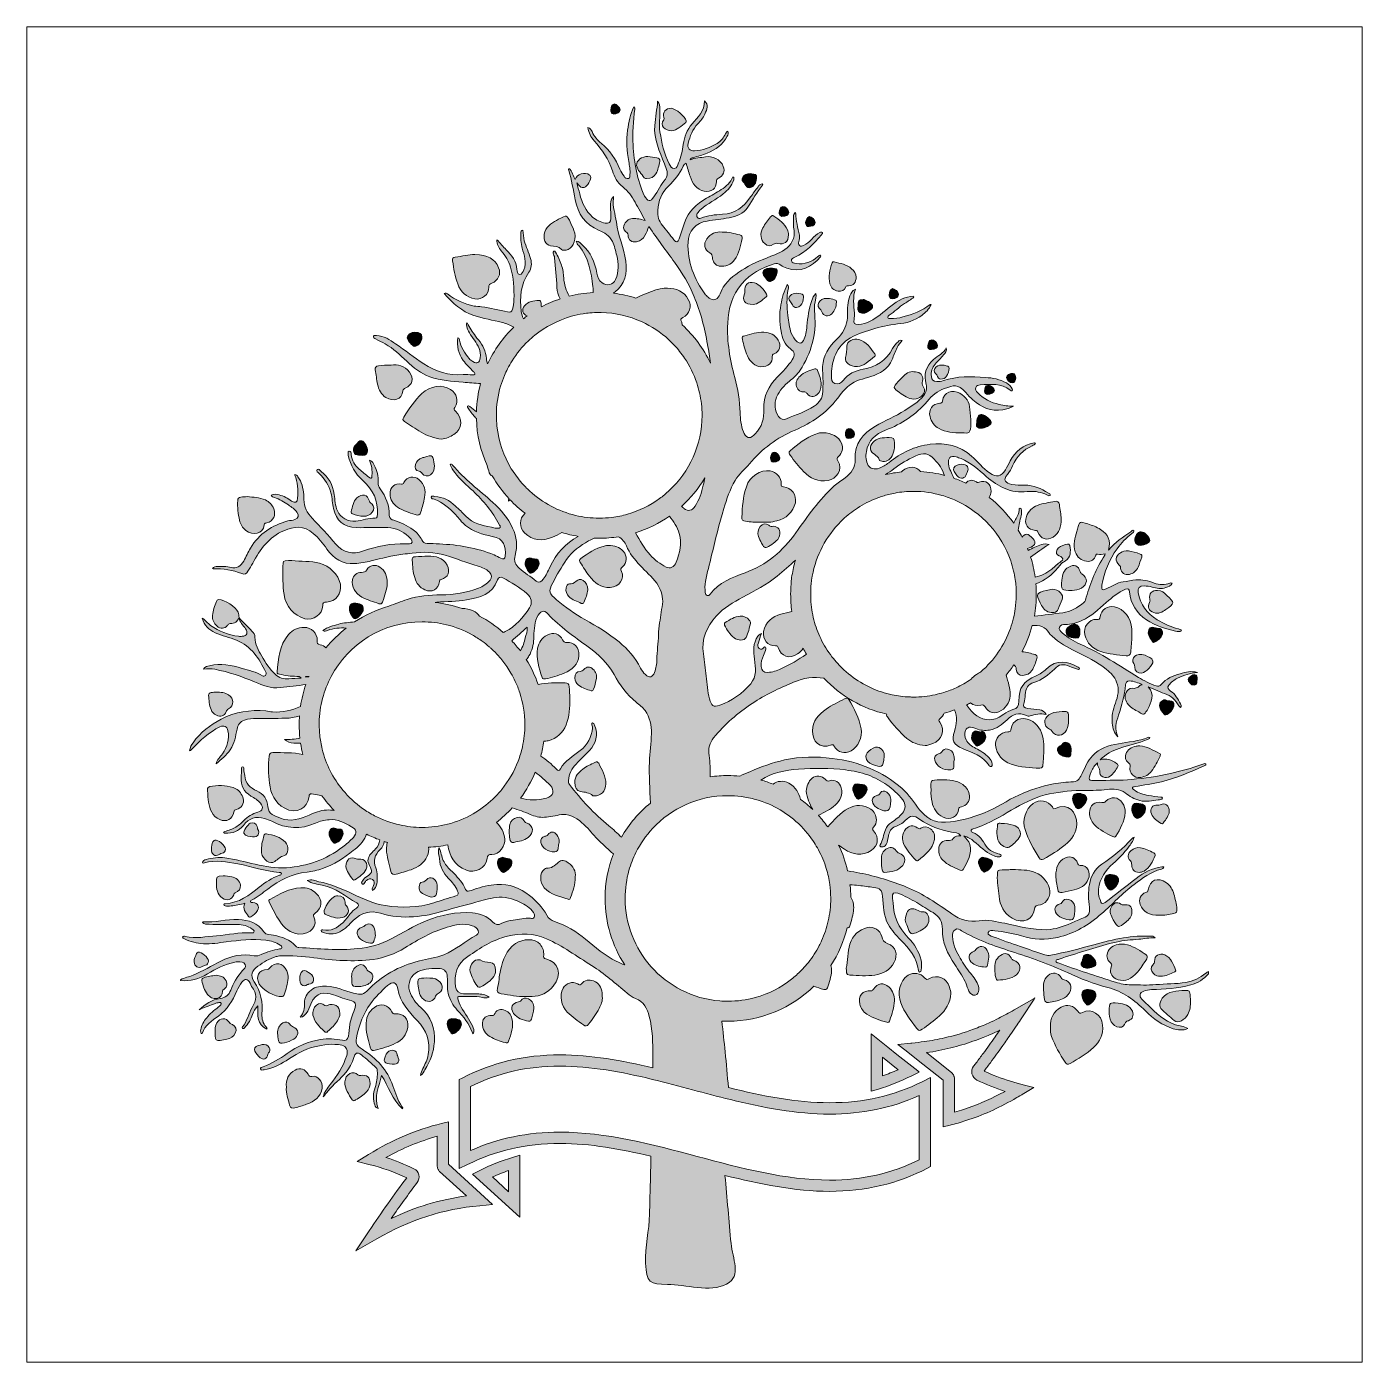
# Model space of a CAD drawing. Header units: inches. Extents: x 0 to 12, y -12 to 0.
import ezdxf

# ---------------------------------------------------------------- set-up
doc = ezdxf.new("R2010")
doc.units = ezdxf.units.IN
doc.header["$MEASUREMENT"] = 0
doc.layers.add('Layer 1', color=7, linetype='Continuous')

# ---------------------------------------------------------------- blocks, each defined once
blk = doc.blocks.new('block 2')
at = {"layer": 'Layer 1', "true_color": 0xffffff}
h = blk.add_hatch(color=7, dxfattribs=at)
h.dxf.hatch_style = 2
edge = h.paths.add_edge_path()
edge.add_spline(control_points=[(10.595, -8.504), (10.541, -8.546), (10.48, -8.575), (10.414, -8.587), (10.325, -8.602), (10.234, -8.599), (10.145, -8.607), (10.071, -8.613), (9.997, -8.609), (9.922, -8.608), (9.875, -8.608), (9.828, -8.6), (9.783, -8.585), (9.61, -8.531), (9.438, -8.474), (9.268, -8.412), (9.26, -8.409), (9.248, -8.407), (9.247, -8.397), (9.246, -8.384), (9.259, -8.383), (9.269, -8.38), (9.28, -8.376), (9.292, -8.372), (9.303, -8.368), (9.385, -8.342), (9.467, -8.315), (9.55, -8.291), (9.629, -8.268), (9.708, -8.241), (9.789, -8.224), (9.856, -8.209), (9.924, -8.205), (9.992, -8.199), (10.039, -8.195), (10.086, -8.184), (10.138, -8.185), (10.125, -8.169), (10.113, -8.172), (10.102, -8.171), (10.019, -8.167), (9.936, -8.174), (9.854, -8.187), (9.764, -8.202), (9.677, -8.225), (9.589, -8.248), (9.461, -8.283), (9.332, -8.318), (9.201, -8.342), (9.183, -8.345), (9.166, -8.345), (9.148, -8.339), (9.075, -8.314), (9.001, -8.29), (8.928, -8.264), (8.846, -8.236), (8.763, -8.207), (8.682, -8.176), (8.663, -8.169), (8.632, -8.163), (8.638, -8.138), (8.645, -8.116), (8.676, -8.119), (8.698, -8.122), (8.779, -8.131), (8.86, -8.146), (8.939, -8.169), (9.047, -8.201), (9.154, -8.208), (9.264, -8.182), (9.415, -8.147), (9.544, -8.071), (9.659, -7.968), (9.756, -7.882), (9.846, -7.787), (9.949, -7.707), (10.024, -7.648), (10.101, -7.593), (10.196, -7.569), (10.205, -7.567), (10.215, -7.564), (10.217, -7.549), (10.21, -7.549), (10.204, -7.549), (10.199, -7.549), (10.111, -7.559), (10.037, -7.6), (9.969, -7.652), (9.875, -7.724), (9.782, -7.796), (9.69, -7.869), (9.673, -7.882), (9.658, -7.882), (9.652, -7.865), (9.638, -7.828), (9.624, -7.789), (9.63, -7.748), (9.643, -7.654), (9.691, -7.58), (9.761, -7.519), (9.812, -7.475), (9.859, -7.426), (9.899, -7.372), (9.918, -7.346), (9.94, -7.321), (9.95, -7.282), (9.94, -7.288), (9.934, -7.29), (9.931, -7.294), (9.851, -7.384), (9.758, -7.457), (9.659, -7.525), (9.595, -7.568), (9.561, -7.632), (9.548, -7.706), (9.536, -7.774), (9.539, -7.843), (9.548, -7.911), (9.555, -7.967), (9.545, -7.986), (9.494, -8.007), (9.456, -8.022), (9.42, -8.04), (9.383, -8.056), (9.313, -8.084), (9.244, -8.11), (9.167, -8.113), (9.037, -8.117), (8.914, -8.081), (8.789, -8.056), (8.713, -8.041), (8.636, -8.02), (8.559, -8.033), (8.466, -8.048), (8.387, -8.025), (8.312, -7.971), (8.183, -7.88), (8.053, -7.79), (7.905, -7.73), (7.769, -7.675), (7.629, -7.633), (7.485, -7.604), (7.449, -7.596), (7.413, -7.59), (7.376, -7.585), (7.358, -7.505), (7.331, -7.427), (7.295, -7.354), (7.295, -7.354), (7.295, -7.354), (7.295, -7.354), (7.312, -7.367), (7.329, -7.379), (7.347, -7.39), (7.424, -7.438), (7.504, -7.457), (7.587, -7.401), (7.653, -7.357), (7.662, -7.286), (7.609, -7.225), (7.597, -7.212), (7.598, -7.204), (7.609, -7.192), (7.626, -7.174), (7.634, -7.152), (7.634, -7.127), (7.633, -7.086), (7.618, -7.052), (7.583, -7.03), (7.518, -6.988), (7.45, -6.987), (7.382, -7.023), (7.307, -7.064), (7.252, -7.127), (7.197, -7.19), (7.172, -7.154), (7.144, -7.119), (7.114, -7.087), (7.115, -7.086), (7.116, -7.086), (7.117, -7.085), (7.169, -7.057), (7.221, -7.032), (7.265, -6.993), (7.311, -6.951), (7.333, -6.902), (7.319, -6.839), (7.307, -6.789), (7.262, -6.759), (7.213, -6.775), (7.194, -6.782), (7.186, -6.776), (7.175, -6.762), (7.147, -6.729), (7.087, -6.725), (7.056, -6.753), (7.023, -6.783), (7.008, -6.822), (7.004, -6.869), (7.01, -6.928), (7.034, -6.982), (7.063, -7.034), (7.062, -7.034), (7.062, -7.034), (7.062, -7.034), (7.028, -7.001), (6.991, -6.97), (6.952, -6.942), (6.938, -6.884), (6.91, -6.833), (6.849, -6.798), (6.798, -6.769), (6.741, -6.777), (6.706, -6.806), (6.67, -6.791), (6.634, -6.779), (6.597, -6.769), (6.698, -6.701), (6.817, -6.679), (6.934, -6.671), (7.075, -6.661), (7.216, -6.659), (7.358, -6.678), (7.426, -6.687), (7.493, -6.699), (7.557, -6.723), (7.681, -6.77), (7.788, -6.842), (7.871, -6.946), (7.9, -6.983), (7.898, -7.031), (7.868, -7.067), (7.841, -7.101), (7.806, -7.125), (7.77, -7.149), (7.745, -7.166), (7.727, -7.187), (7.715, -7.215), (7.697, -7.26), (7.694, -7.309), (7.668, -7.351), (7.662, -7.362), (7.671, -7.368), (7.681, -7.369), (7.699, -7.372), (7.713, -7.365), (7.722, -7.348), (7.736, -7.323), (7.737, -7.294), (7.743, -7.267), (7.751, -7.231), (7.767, -7.202), (7.803, -7.187), (7.836, -7.174), (7.868, -7.159), (7.894, -7.132), (7.943, -7.083), (7.968, -7.082), (8.025, -7.123), (8.111, -7.183), (8.206, -7.218), (8.309, -7.236), (8.338, -7.241), (8.371, -7.242), (8.392, -7.269), (8.365, -7.267), (8.339, -7.272), (8.323, -7.295), (8.311, -7.312), (8.298, -7.313), (8.28, -7.312), (8.23, -7.308), (8.196, -7.338), (8.194, -7.388), (8.192, -7.428), (8.205, -7.461), (8.232, -7.489), (8.273, -7.531), (8.326, -7.553), (8.379, -7.576), (8.39, -7.581), (8.407, -7.586), (8.415, -7.571), (8.455, -7.502), (8.496, -7.433), (8.473, -7.347), (8.465, -7.314), (8.439, -7.296), (8.421, -7.271), (8.455, -7.28), (8.484, -7.297), (8.511, -7.32), (8.564, -7.365), (8.613, -7.415), (8.677, -7.445), (8.696, -7.454), (8.715, -7.459), (8.735, -7.459), (8.745, -7.459), (8.754, -7.457), (8.755, -7.445), (8.756, -7.434), (8.745, -7.436), (8.738, -7.434), (8.693, -7.419), (8.649, -7.406), (8.62, -7.362), (8.59, -7.313), (8.561, -7.261), (8.5, -7.241), (8.492, -7.238), (8.485, -7.231), (8.487, -7.22), (8.49, -7.211), (8.497, -7.209), (8.505, -7.206), (8.531, -7.198), (8.556, -7.19), (8.581, -7.18), (8.687, -7.136), (8.784, -7.075), (8.884, -7.019), (8.981, -6.963), (9.081, -6.916), (9.19, -6.893), (9.295, -6.872), (9.401, -6.862), (9.508, -6.862), (9.575, -6.862), (9.641, -6.862), (9.707, -6.853), (9.764, -6.845), (9.819, -6.848), (9.87, -6.885), (9.909, -6.913), (9.951, -6.94), (10, -6.953), (10.058, -6.969), (10.112, -6.953), (10.167, -6.946), (10.18, -6.944), (10.197, -6.946), (10.205, -6.931), (10.203, -6.923), (10.196, -6.923), (10.191, -6.922), (10.153, -6.917), (10.115, -6.914), (10.078, -6.907), (10.033, -6.898), (9.988, -6.887), (9.95, -6.857), (9.944, -6.852), (9.933, -6.847), (9.935, -6.837), (9.938, -6.826), (9.95, -6.83), (9.958, -6.828), (10.037, -6.814), (10.118, -6.803), (10.196, -6.784), (10.329, -6.751), (10.454, -6.696), (10.58, -6.642), (10.587, -6.638), (10.598, -6.636), (10.595, -6.622), (10.581, -6.619), (10.569, -6.626), (10.557, -6.63), (10.465, -6.663), (10.371, -6.687), (10.276, -6.709), (10.161, -6.737), (10.044, -6.752), (9.928, -6.763), (9.825, -6.773), (9.721, -6.77), (9.617, -6.773), (9.535, -6.774), (9.532, -6.771), (9.565, -6.694), (9.578, -6.664), (9.592, -6.634), (9.622, -6.615), (9.612, -6.645), (9.645, -6.662), (9.643, -6.688), (9.641, -6.711), (9.645, -6.731), (9.668, -6.741), (9.692, -6.752), (9.714, -6.748), (9.735, -6.734), (9.767, -6.712), (9.785, -6.679), (9.803, -6.647), (9.811, -6.634), (9.803, -6.627), (9.793, -6.619), (9.748, -6.587), (9.701, -6.568), (9.644, -6.588), (9.693, -6.537), (9.752, -6.506), (9.816, -6.484), (9.9, -6.455), (9.988, -6.442), (10.069, -6.404), (10.077, -6.4), (10.089, -6.399), (10.09, -6.387), (10.085, -6.381), (10.079, -6.383), (10.074, -6.385), (9.989, -6.42), (9.898, -6.427), (9.809, -6.442), (9.722, -6.458), (9.639, -6.483), (9.575, -6.55), (9.531, -6.596), (9.511, -6.654), (9.483, -6.709), (9.466, -6.743), (9.451, -6.782), (9.405, -6.784), (9.345, -6.787), (9.285, -6.794), (9.225, -6.804), (9.117, -6.823), (9.015, -6.859), (8.915, -6.903), (8.809, -6.95), (8.714, -7.02), (8.605, -7.063), (8.492, -7.108), (8.375, -7.139), (8.254, -7.148), (8.158, -7.156), (8.082, -7.109), (8.023, -7.035), (7.971, -6.972), (7.929, -6.901), (7.867, -6.846), (7.686, -6.689), (7.474, -6.602), (7.238, -6.574), (7.095, -6.557), (6.951, -6.556), (6.809, -6.588), (6.701, -6.613), (6.598, -6.651), (6.497, -6.694), (6.467, -6.707), (6.437, -6.72), (6.407, -6.733), (6.372, -6.73), (6.336, -6.728), (6.3, -6.728), (6.247, -6.728), (6.194, -6.732), (6.142, -6.74), (6.141, -6.676), (6.142, -6.612), (6.131, -6.549), (6.121, -6.486), (6.135, -6.435), (6.172, -6.389), (6.27, -6.267), (6.39, -6.167), (6.519, -6.08), (6.635, -6.002), (6.762, -5.944), (6.89, -5.89), (6.981, -5.851), (7.072, -5.837), (7.163, -5.854), (7.312, -6.013), (7.507, -6.127), (7.727, -6.176), (7.724, -6.184), (7.726, -6.191), (7.733, -6.201), (7.785, -6.272), (7.843, -6.338), (7.909, -6.395), (7.952, -6.433), (8.004, -6.453), (8.074, -6.457), (8.091, -6.461), (8.116, -6.449), (8.141, -6.44), (8.224, -6.413), (8.255, -6.319), (8.204, -6.25), (8.193, -6.234), (8.192, -6.229), (8.207, -6.216), (8.224, -6.202), (8.235, -6.186), (8.242, -6.168), (8.274, -6.16), (8.305, -6.15), (8.335, -6.139), (8.362, -6.201), (8.358, -6.263), (8.335, -6.332), (8.306, -6.414), (8.328, -6.451), (8.409, -6.485), (8.497, -6.522), (8.59, -6.552), (8.648, -6.638), (8.653, -6.645), (8.659, -6.65), (8.668, -6.646), (8.677, -6.642), (8.675, -6.633), (8.675, -6.625), (8.674, -6.601), (8.66, -6.584), (8.645, -6.567), (8.612, -6.53), (8.569, -6.507), (8.527, -6.484), (8.493, -6.465), (8.46, -6.443), (8.44, -6.407), (8.425, -6.379), (8.426, -6.35), (8.436, -6.322), (8.448, -6.291), (8.48, -6.286), (8.527, -6.306), (8.568, -6.323), (8.609, -6.326), (8.652, -6.319), (8.717, -6.308), (8.764, -6.271), (8.809, -6.227), (8.857, -6.179), (8.914, -6.154), (8.982, -6.189), (8.993, -6.195), (9.005, -6.196), (9.015, -6.193), (9.061, -6.179), (9.106, -6.164), (9.16, -6.18), (9.144, -6.151), (9.125, -6.14), (9.102, -6.137), (9.066, -6.133), (9.03, -6.131), (8.995, -6.126), (8.959, -6.121), (8.949, -6.107), (8.961, -6.073), (8.969, -6.05), (8.971, -6.027), (8.971, -6.003), (8.972, -5.948), (8.997, -5.907), (9.05, -5.891), (9.124, -5.869), (9.181, -5.824), (9.234, -5.771), (9.275, -5.728), (9.315, -5.722), (9.371, -5.747), (9.393, -5.757), (9.417, -5.765), (9.44, -5.773), (9.446, -5.776), (9.454, -5.777), (9.458, -5.769), (9.461, -5.762), (9.454, -5.758), (9.448, -5.754), (9.354, -5.704), (9.255, -5.68), (9.16, -5.771), (9.134, -5.796), (9.104, -5.818), (9.069, -5.833), (8.955, -5.88), (8.914, -5.939), (8.914, -6.06), (8.914, -6.107), (8.902, -6.126), (8.86, -6.136), (8.829, -6.143), (8.805, -6.159), (8.78, -6.177), (8.742, -6.203), (8.702, -6.227), (8.654, -6.227), (8.562, -6.227), (8.5, -6.173), (8.452, -6.105), (8.45, -6.102), (8.447, -6.098), (8.445, -6.094), (8.457, -6.088), (8.469, -6.082), (8.481, -6.076), (8.505, -6.097), (8.537, -6.105), (8.573, -6.095), (8.592, -6.09), (8.601, -6.094), (8.611, -6.111), (8.644, -6.165), (8.702, -6.179), (8.756, -6.145), (8.813, -6.109), (8.836, -6.054), (8.837, -5.989), (8.837, -5.955), (8.819, -5.884), (8.799, -5.825), (8.824, -5.796), (8.848, -5.765), (8.87, -5.734), (8.87, -5.734), (8.87, -5.734), (8.87, -5.734), (8.874, -5.738), (8.878, -5.743), (8.883, -5.747), (8.893, -5.756), (8.889, -5.765), (8.89, -5.774), (8.893, -5.809), (8.915, -5.83), (8.95, -5.828), (8.984, -5.827), (9.013, -5.813), (9.032, -5.784), (9.053, -5.751), (9.066, -5.713), (9.077, -5.676), (9.081, -5.659), (9.078, -5.646), (9.06, -5.641), (9.023, -5.631), (8.986, -5.619), (8.943, -5.616), (8.943, -5.616), (8.943, -5.616), (8.943, -5.615), (8.982, -5.541), (9.013, -5.463), (9.035, -5.38), (9.097, -5.378), (9.154, -5.386), (9.189, -5.452), (9.194, -5.461), (9.205, -5.468), (9.213, -5.476), (9.275, -5.535), (9.35, -5.575), (9.426, -5.614), (9.521, -5.662), (9.618, -5.707), (9.702, -5.774), (9.741, -5.805), (9.774, -5.841), (9.793, -5.888), (9.819, -5.954), (9.804, -6.017), (9.782, -6.078), (9.76, -6.137), (9.747, -6.197), (9.753, -6.259), (9.758, -6.303), (9.769, -6.346), (9.805, -6.379), (9.772, -6.313), (9.788, -6.247), (9.81, -6.185), (9.84, -6.097), (9.865, -6.008), (9.872, -5.914), (9.873, -5.895), (9.886, -5.878), (9.91, -5.878), (9.949, -5.88), (9.984, -5.894), (10.023, -5.912), (10.012, -5.916), (10.004, -5.916), (10, -5.92), (9.981, -5.942), (9.959, -5.947), (9.931, -5.944), (9.905, -5.942), (9.888, -5.96), (9.877, -5.983), (9.86, -6.017), (9.869, -6.058), (9.898, -6.092), (9.923, -6.122), (9.959, -6.137), (9.991, -6.157), (10.037, -6.186), (10.038, -6.186), (10.066, -6.143), (10.069, -6.139), (10.072, -6.136), (10.074, -6.132), (10.102, -6.067), (10.142, -6.003), (10.076, -5.93), (10.137, -5.955), (10.189, -5.981), (10.244, -5.999), (10.303, -6.02), (10.33, -6.072), (10.366, -6.118), (10.378, -6.101), (10.37, -6.092), (10.366, -6.084), (10.342, -6.041), (10.321, -5.996), (10.276, -5.969), (10.258, -5.957), (10.242, -5.939), (10.261, -5.916), (10.283, -5.89), (10.308, -5.868), (10.34, -5.854), (10.397, -5.829), (10.454, -5.805), (10.518, -5.802), (10.465, -5.786), (10.414, -5.798), (10.364, -5.813), (10.299, -5.831), (10.238, -5.857), (10.192, -5.91), (10.18, -5.925), (10.167, -5.93), (10.148, -5.923), (10.091, -5.903), (10.039, -5.876), (9.988, -5.846), (9.817, -5.742), (9.651, -5.628), (9.466, -5.548), (9.407, -5.522), (9.353, -5.488), (9.304, -5.445), (9.29, -5.432), (9.27, -5.416), (9.279, -5.394), (9.288, -5.374), (9.31, -5.371), (9.332, -5.371), (9.384, -5.37), (9.433, -5.357), (9.481, -5.336), (9.565, -5.297), (9.63, -5.233), (9.699, -5.174), (9.753, -5.128), (9.806, -5.082), (9.873, -5.055), (9.899, -5.045), (9.906, -5.05), (9.909, -5.078), (9.92, -5.185), (9.97, -5.271), (10.062, -5.33), (10.142, -5.382), (10.232, -5.409), (10.323, -5.431), (10.34, -5.435), (10.359, -5.44), (10.376, -5.427), (10.369, -5.414), (10.357, -5.414), (10.348, -5.411), (10.281, -5.391), (10.217, -5.366), (10.158, -5.328), (10.066, -5.271), (10.003, -5.193), (9.987, -5.083), (9.981, -5.042), (9.998, -5.022), (10.039, -5.024), (10.063, -5.025), (10.088, -5.028), (10.112, -5.035), (10.152, -5.047), (10.194, -5.055), (10.235, -5.039), (10.256, -5.031), (10.282, -5.026), (10.292, -5), (10.284, -4.994), (10.278, -4.997), (10.272, -5), (10.225, -5.015), (10.177, -5.02), (10.13, -4.999), (10.078, -4.976), (10.024, -4.968), (9.966, -4.97), (9.927, -4.971), (9.889, -4.983), (9.851, -4.988), (9.794, -4.995), (9.75, -5.031), (9.699, -5.051), (9.661, -5.066), (9.654, -5.061), (9.661, -5.019), (9.68, -4.899), (9.728, -4.79), (9.797, -4.69), (9.834, -4.637), (9.879, -4.593), (9.93, -4.554), (9.939, -4.547), (9.954, -4.538), (9.946, -4.528), (9.936, -4.515), (9.927, -4.533), (9.92, -4.538), (9.851, -4.587), (9.778, -4.629), (9.721, -4.703), (9.74, -4.614), (9.718, -4.561), (9.648, -4.517), (9.613, -4.495), (9.574, -4.48), (9.534, -4.468), (9.457, -4.445), (9.464, -4.437), (9.441, -4.515), (9.439, -4.522), (9.435, -4.527), (9.434, -4.534), (9.42, -4.594), (9.396, -4.652), (9.421, -4.718), (9.44, -4.768), (9.472, -4.795), (9.523, -4.803), (9.566, -4.809), (9.591, -4.786), (9.606, -4.749), (9.609, -4.741), (9.614, -4.736), (9.621, -4.739), (9.643, -4.747), (9.666, -4.737), (9.69, -4.737), (9.688, -4.743), (9.688, -4.746), (9.686, -4.749), (9.609, -4.865), (9.561, -4.994), (9.519, -5.126), (9.514, -5.142), (9.512, -5.161), (9.497, -5.174), (9.441, -5.219), (9.38, -5.256), (9.308, -5.265), (9.224, -5.276), (9.139, -5.288), (9.054, -5.296), (9.065, -5.232), (9.071, -5.166), (9.071, -5.099), (9.071, -5.068), (9.07, -5.037), (9.067, -5.007), (9.078, -5.003), (9.088, -4.998), (9.098, -4.993), (9.173, -4.957), (9.234, -4.903), (9.285, -4.838), (9.294, -4.828), (9.302, -4.815), (9.314, -4.81), (9.373, -4.785), (9.381, -4.738), (9.376, -4.682), (9.374, -4.649), (9.361, -4.641), (9.33, -4.653), (9.323, -4.656), (9.316, -4.659), (9.308, -4.661), (9.28, -4.67), (9.257, -4.686), (9.252, -4.717), (9.248, -4.744), (9.272, -4.75), (9.29, -4.761), (9.308, -4.773), (9.32, -4.786), (9.292, -4.805), (9.263, -4.825), (9.238, -4.851), (9.21, -4.874), (9.165, -4.909), (9.117, -4.936), (9.061, -4.945), (9.052, -4.883), (9.038, -4.823), (9.02, -4.766), (9.076, -4.73), (9.126, -4.684), (9.186, -4.653), (9.162, -4.644), (9.14, -4.645), (9.117, -4.653), (9.076, -4.667), (9.037, -4.685), (8.999, -4.706), (8.997, -4.7), (8.994, -4.693), (8.991, -4.687), (8.991, -4.687), (8.991, -4.687), (8.991, -4.687), (9.014, -4.681), (9.039, -4.67), (9.047, -4.66), (9.068, -4.635), (9.063, -4.62), (9.011, -4.57), (8.994, -4.554), (8.976, -4.558), (8.959, -4.571), (8.953, -4.576), (8.948, -4.581), (8.945, -4.586), (8.945, -4.586), (8.945, -4.586), (8.945, -4.586), (8.933, -4.564), (8.921, -4.543), (8.909, -4.523), (8.916, -4.479), (8.923, -4.436), (8.935, -4.393), (8.94, -4.378), (8.938, -4.36), (8.938, -4.343), (8.938, -4.335), (8.934, -4.326), (8.925, -4.325), (8.913, -4.325), (8.916, -4.336), (8.916, -4.343), (8.918, -4.372), (8.903, -4.395), (8.89, -4.418), (8.882, -4.432), (8.875, -4.447), (8.868, -4.461), (8.806, -4.374), (8.732, -4.296), (8.648, -4.23), (8.648, -4.23), (8.648, -4.23), (8.648, -4.23), (8.658, -4.213), (8.664, -4.195), (8.666, -4.177), (8.665, -4.104), (8.617, -4.068), (8.558, -4.093), (8.543, -4.099), (8.535, -4.092), (8.525, -4.086), (8.494, -4.067), (8.46, -4.073), (8.439, -4.101), (8.439, -4.101), (8.439, -4.101), (8.439, -4.101), (8.403, -4.084), (8.367, -4.069), (8.329, -4.056), (8.313, -4.013), (8.288, -3.975), (8.282, -3.929), (8.275, -3.874), (8.298, -3.852), (8.351, -3.865), (8.366, -3.869), (8.38, -3.875), (8.395, -3.881), (8.482, -3.918), (8.552, -3.98), (8.622, -4.041), (8.727, -4.134), (8.843, -4.194), (8.989, -4.177), (9.042, -4.17), (9.096, -4.179), (9.148, -4.196), (9.164, -4.202), (9.176, -4.219), (9.197, -4.213), (9.199, -4.199), (9.188, -4.195), (9.18, -4.19), (9.114, -4.151), (9.046, -4.118), (8.967, -4.119), (8.928, -4.119), (8.89, -4.119), (8.852, -4.112), (8.793, -4.1), (8.768, -4.079), (8.812, -4.023), (8.831, -3.999), (8.847, -3.973), (8.858, -3.945), (8.892, -3.86), (8.955, -3.803), (9.035, -3.765), (9.046, -3.76), (9.057, -3.755), (9.063, -3.743), (9.057, -3.741), (9.054, -3.739), (9.051, -3.739), (8.953, -3.759), (8.882, -3.814), (8.837, -3.902), (8.823, -3.929), (8.809, -3.956), (8.793, -3.982), (8.754, -4.045), (8.714, -4.05), (8.652, -4.009), (8.59, -3.967), (8.545, -3.908), (8.49, -3.858), (8.383, -3.759), (8.255, -3.736), (8.118, -3.752), (7.978, -3.768), (7.854, -3.829), (7.745, -3.918), (7.719, -3.94), (7.689, -3.955), (7.658, -3.967), (7.621, -3.982), (7.576, -3.97), (7.561, -3.942), (7.541, -3.903), (7.536, -3.861), (7.544, -3.818), (7.562, -3.718), (7.625, -3.66), (7.716, -3.625), (7.862, -3.569), (7.989, -3.486), (8.091, -3.366), (8.133, -3.316), (8.182, -3.272), (8.247, -3.251), (8.335, -3.223), (8.36, -3.203), (8.437, -3.288), (8.457, -3.311), (8.479, -3.332), (8.502, -3.352), (8.579, -3.418), (8.663, -3.462), (8.769, -3.442), (8.802, -3.436), (8.836, -3.43), (8.865, -3.409), (8.821, -3.411), (8.78, -3.403), (8.737, -3.394), (8.661, -3.377), (8.597, -3.344), (8.543, -3.287), (8.53, -3.274), (8.522, -3.261), (8.527, -3.243), (8.533, -3.223), (8.551, -3.219), (8.567, -3.218), (8.661, -3.213), (8.757, -3.2), (8.837, -3.267), (8.842, -3.271), (8.847, -3.276), (8.852, -3.272), (8.859, -3.267), (8.857, -3.26), (8.854, -3.254), (8.842, -3.231), (8.826, -3.213), (8.803, -3.201), (8.744, -3.168), (8.678, -3.155), (8.613, -3.152), (8.487, -3.144), (8.359, -3.137), (8.236, -3.18), (8.217, -3.186), (8.197, -3.19), (8.176, -3.189), (8.146, -3.188), (8.131, -3.173), (8.128, -3.144), (8.124, -3.101), (8.135, -3.063), (8.163, -3.031), (8.187, -3.003), (8.214, -2.978), (8.238, -2.949), (8.252, -2.932), (8.27, -2.913), (8.262, -2.884), (8.238, -2.936), (8.187, -2.956), (8.147, -2.99), (8.078, -3.051), (8.058, -3.126), (8.081, -3.214), (8.091, -3.252), (8.08, -3.286), (8.057, -3.316), (8.012, -3.374), (7.948, -3.408), (7.889, -3.448), (7.806, -3.503), (7.711, -3.538), (7.625, -3.589), (7.512, -3.657), (7.434, -3.745), (7.443, -3.889), (7.447, -3.96), (7.407, -4.013), (7.353, -4.054), (7.321, -4.079), (7.285, -4.098), (7.255, -4.125), (7.121, -4.25), (7.016, -4.399), (6.911, -4.546), (6.793, -4.711), (6.647, -4.836), (6.454, -4.907), (6.339, -4.949), (6.218, -4.991), (6.141, -5.099), (6.135, -5.108), (6.126, -5.113), (6.115, -5.111), (6.101, -5.108), (6.098, -5.096), (6.097, -5.085), (6.093, -5.052), (6.092, -5.018), (6.098, -4.984), (6.113, -4.905), (6.136, -4.828), (6.154, -4.749), (6.187, -4.608), (6.222, -4.468), (6.264, -4.33), (6.29, -4.243), (6.318, -4.157), (6.364, -4.078), (6.398, -4.019), (6.452, -3.979), (6.494, -3.928), (6.606, -3.794), (6.741, -3.693), (6.903, -3.624), (7.052, -3.562), (7.185, -3.472), (7.284, -3.34), (7.315, -3.298), (7.349, -3.257), (7.39, -3.223), (7.447, -3.177), (7.517, -3.164), (7.584, -3.143), (7.668, -3.117), (7.739, -3.075), (7.775, -2.991), (7.79, -2.955), (7.806, -2.919), (7.82, -2.882), (7.829, -2.857), (7.855, -2.843), (7.865, -2.818), (7.848, -2.811), (7.839, -2.822), (7.83, -2.83), (7.81, -2.848), (7.793, -2.868), (7.78, -2.892), (7.724, -3), (7.631, -3.058), (7.515, -3.078), (7.441, -3.091), (7.381, -3.12), (7.335, -3.178), (7.316, -3.202), (7.293, -3.218), (7.262, -3.206), (7.231, -3.195), (7.23, -3.166), (7.23, -3.138), (7.23, -3.079), (7.239, -3.022), (7.259, -2.967), (7.282, -2.903), (7.322, -2.851), (7.378, -2.811), (7.443, -2.765), (7.519, -2.744), (7.593, -2.72), (7.668, -2.697), (7.744, -2.678), (7.823, -2.671), (7.902, -2.664), (7.977, -2.642), (8.042, -2.594), (8.076, -2.568), (8.108, -2.539), (8.126, -2.497), (8.12, -2.496), (8.117, -2.495), (8.116, -2.496), (8.045, -2.555), (7.96, -2.583), (7.873, -2.608), (7.836, -2.619), (7.799, -2.624), (7.76, -2.623), (7.751, -2.623), (7.741, -2.624), (7.738, -2.612), (7.735, -2.603), (7.741, -2.598), (7.749, -2.593), (7.798, -2.562), (7.838, -2.518), (7.887, -2.487), (7.916, -2.47), (7.943, -2.45), (7.971, -2.431), (7.969, -2.428), (7.968, -2.424), (7.966, -2.421), (7.932, -2.424), (7.898, -2.432), (7.865, -2.446), (7.79, -2.479), (7.733, -2.539), (7.669, -2.588), (7.611, -2.632), (7.549, -2.67), (7.473, -2.675), (7.437, -2.678), (7.426, -2.664), (7.434, -2.628), (7.437, -2.61), (7.439, -2.592), (7.438, -2.574), (7.43, -2.503), (7.421, -2.432), (7.446, -2.357), (7.415, -2.371), (7.408, -2.396), (7.397, -2.418), (7.372, -2.473), (7.376, -2.532), (7.375, -2.59), (7.374, -2.656), (7.357, -2.717), (7.314, -2.768), (7.294, -2.791), (7.273, -2.812), (7.253, -2.835), (7.187, -2.907), (7.145, -2.988), (7.151, -3.09), (7.156, -3.153), (7.155, -3.216), (7.153, -3.279), (7.151, -3.335), (7.123, -3.377), (7.075, -3.409), (6.999, -3.46), (6.911, -3.485), (6.828, -3.523), (6.802, -3.535), (6.772, -3.529), (6.754, -3.501), (6.719, -3.446), (6.714, -3.388), (6.738, -3.327), (6.762, -3.268), (6.806, -3.225), (6.853, -3.185), (6.888, -3.155), (6.925, -3.125), (6.949, -3.087), (7.048, -2.933), (7.097, -2.766), (7.08, -2.583), (7.077, -2.546), (7.076, -2.509), (7.083, -2.473), (7.087, -2.45), (7.096, -2.426), (7.091, -2.397), (7.07, -2.417), (7.062, -2.439), (7.054, -2.46), (7.027, -2.535), (7.018, -2.612), (7.01, -2.691), (7.005, -2.735), (7.001, -2.78), (6.978, -2.82), (6.963, -2.847), (6.948, -2.849), (6.923, -2.83), (6.898, -2.81), (6.882, -2.784), (6.87, -2.754), (6.851, -2.702), (6.848, -2.649), (6.84, -2.596), (6.829, -2.516), (6.826, -2.437), (6.842, -2.358), (6.844, -2.345), (6.849, -2.331), (6.834, -2.317), (6.803, -2.376), (6.788, -2.437), (6.776, -2.499), (6.761, -2.578), (6.765, -2.657), (6.778, -2.734), (6.788, -2.795), (6.809, -2.854), (6.862, -2.894), (6.903, -2.924), (6.907, -2.949), (6.879, -2.992), (6.841, -3.049), (6.793, -3.098), (6.745, -3.147), (6.666, -3.229), (6.616, -3.317), (6.623, -3.438), (6.627, -3.517), (6.606, -3.596), (6.546, -3.657), (6.528, -3.675), (6.51, -3.696), (6.483, -3.69), (6.458, -3.685), (6.448, -3.661), (6.44, -3.639), (6.418, -3.584), (6.411, -3.524), (6.41, -3.467), (6.407, -3.36), (6.389, -3.256), (6.362, -3.152), (6.32, -2.992), (6.29, -2.83), (6.298, -2.664), (6.304, -2.533), (6.339, -2.412), (6.425, -2.31), (6.503, -2.219), (6.604, -2.166), (6.716, -2.131), (6.738, -2.125), (6.757, -2.126), (6.776, -2.142), (6.791, -2.154), (6.81, -2.164), (6.829, -2.17), (6.951, -2.212), (7.055, -2.161), (7.132, -2.067), (7.136, -2.063), (7.137, -2.057), (7.133, -2.052), (7.12, -2.049), (7.116, -2.06), (7.109, -2.066), (7.053, -2.117), (6.989, -2.137), (6.914, -2.128), (6.895, -2.126), (6.875, -2.121), (6.871, -2.103), (6.867, -2.086), (6.887, -2.077), (6.901, -2.071), (6.998, -2.025), (7.074, -1.952), (7.14, -1.869), (7.145, -1.862), (7.155, -1.857), (7.15, -1.849), (7.144, -1.841), (7.134, -1.845), (7.126, -1.849), (7.097, -1.864), (7.074, -1.885), (7.053, -1.909), (7.032, -1.932), (7.008, -1.952), (6.978, -1.965), (6.968, -1.969), (6.956, -1.978), (6.944, -1.966), (6.935, -1.956), (6.933, -1.944), (6.937, -1.931), (6.944, -1.912), (6.947, -1.892), (6.943, -1.872), (6.93, -1.807), (6.909, -1.744), (6.911, -1.677), (6.911, -1.674), (6.907, -1.672), (6.905, -1.67), (6.892, -1.68), (6.89, -1.693), (6.89, -1.707), (6.889, -1.748), (6.887, -1.79), (6.894, -1.831), (6.899, -1.864), (6.894, -1.896), (6.879, -1.926), (6.846, -1.993), (6.784, -2.022), (6.721, -2.049), (6.63, -2.087), (6.536, -2.118), (6.452, -2.171), (6.378, -2.217), (6.306, -2.265), (6.259, -2.34), (6.243, -2.364), (6.235, -2.393), (6.221, -2.418), (6.2, -2.457), (6.167, -2.464), (6.132, -2.438), (6.12, -2.429), (6.108, -2.42), (6.1, -2.408), (5.996, -2.268), (5.935, -2.113), (5.942, -1.937), (5.945, -1.84), (6.012, -1.76), (6.113, -1.746), (6.179, -1.736), (6.245, -1.73), (6.31, -1.717), (6.377, -1.704), (6.441, -1.681), (6.48, -1.62), (6.522, -1.554), (6.563, -1.487), (6.611, -1.424), (6.613, -1.421), (6.616, -1.417), (6.609, -1.411), (6.593, -1.413), (6.58, -1.424), (6.571, -1.438), (6.548, -1.468), (6.525, -1.499), (6.504, -1.53), (6.442, -1.62), (6.365, -1.679), (6.251, -1.685), (6.185, -1.689), (6.119, -1.696), (6.056, -1.721), (6.046, -1.725), (6.033, -1.725), (6.026, -1.714), (6.018, -1.703), (6.017, -1.689), (6.025, -1.679), (6.034, -1.665), (6.046, -1.652), (6.058, -1.641), (6.118, -1.587), (6.194, -1.555), (6.257, -1.503), (6.299, -1.468), (6.336, -1.43), (6.352, -1.376), (6.354, -1.366), (6.359, -1.357), (6.345, -1.348), (6.324, -1.399), (6.286, -1.435), (6.241, -1.464), (6.197, -1.491), (6.153, -1.517), (6.108, -1.542), (6.017, -1.593), (5.944, -1.66), (5.909, -1.761), (5.893, -1.809), (5.879, -1.857), (5.863, -1.905), (5.851, -1.939), (5.837, -1.941), (5.814, -1.914), (5.779, -1.871), (5.747, -1.827), (5.711, -1.785), (5.678, -1.746), (5.667, -1.701), (5.67, -1.651), (5.675, -1.566), (5.703, -1.491), (5.767, -1.432), (5.822, -1.381), (5.866, -1.322), (5.898, -1.254), (5.904, -1.242), (5.911, -1.232), (5.925, -1.226), (5.937, -1.267), (5.947, -1.306), (5.96, -1.344), (5.981, -1.409), (6.016, -1.462), (6.088, -1.478), (6.15, -1.492), (6.199, -1.453), (6.198, -1.39), (6.197, -1.374), (6.202, -1.367), (6.217, -1.36), (6.259, -1.342), (6.275, -1.299), (6.259, -1.256), (6.235, -1.192), (6.154, -1.158), (6.1, -1.169), (6.054, -1.178), (6.006, -1.175), (5.961, -1.197), (5.965, -1.179), (5.978, -1.18), (5.988, -1.177), (6.029, -1.163), (6.072, -1.153), (6.113, -1.137), (6.189, -1.106), (6.255, -1.06), (6.293, -0.983), (6.3, -0.97), (6.309, -0.957), (6.3, -0.938), (6.289, -0.943), (6.285, -0.953), (6.28, -0.961), (6.26, -0.995), (6.238, -1.028), (6.203, -1.049), (6.141, -1.087), (6.073, -1.109), (6.001, -1.116), (5.958, -1.12), (5.932, -1.089), (5.943, -1.048), (5.959, -0.983), (5.983, -0.922), (6.03, -0.873), (6.055, -0.846), (6.078, -0.818), (6.093, -0.785), (6.113, -0.741), (6.129, -0.7), (6.091, -0.667), (6.09, -0.757), (6.03, -0.814), (5.979, -0.873), (5.932, -0.927), (5.908, -0.99), (5.899, -1.058), (5.89, -1.115), (5.881, -1.171), (5.857, -1.224), (5.848, -1.243), (5.845, -1.273), (5.819, -1.275), (5.794, -1.277), (5.783, -1.251), (5.773, -1.232), (5.725, -1.143), (5.706, -1.045), (5.69, -0.946), (5.678, -0.878), (5.692, -0.809), (5.689, -0.741), (5.688, -0.715), (5.686, -0.691), (5.669, -0.668), (5.663, -0.742), (5.648, -0.814), (5.643, -0.887), (5.633, -1.011), (5.686, -1.121), (5.73, -1.233), (5.748, -1.277), (5.772, -1.321), (5.738, -1.369), (5.7, -1.42), (5.669, -1.476), (5.635, -1.53), (5.606, -1.575), (5.576, -1.571), (5.552, -1.522), (5.483, -1.377), (5.458, -1.221), (5.448, -1.063), (5.441, -0.955), (5.449, -0.847), (5.465, -0.741), (5.466, -0.734), (5.466, -0.727), (5.455, -0.721), (5.423, -0.787), (5.409, -0.858), (5.399, -0.929), (5.386, -1.023), (5.392, -1.117), (5.409, -1.211), (5.416, -1.249), (5.423, -1.288), (5.42, -1.328), (5.418, -1.341), (5.422, -1.358), (5.406, -1.363), (5.388, -1.37), (5.377, -1.357), (5.367, -1.344), (5.352, -1.325), (5.34, -1.303), (5.33, -1.28), (5.293, -1.189), (5.239, -1.111), (5.163, -1.048), (5.129, -1.019), (5.099, -0.985), (5.08, -0.943), (5.073, -0.928), (5.064, -0.911), (5.043, -0.907), (5.047, -0.954), (5.071, -0.992), (5.099, -1.026), (5.167, -1.107), (5.23, -1.19), (5.262, -1.294), (5.279, -1.349), (5.307, -1.402), (5.355, -1.44), (5.403, -1.477), (5.438, -1.524), (5.466, -1.577), (5.495, -1.63), (5.526, -1.683), (5.558, -1.742), (5.535, -1.735), (5.518, -1.729), (5.5, -1.727), (5.482, -1.724), (5.462, -1.723), (5.443, -1.724), (5.403, -1.727), (5.378, -1.752), (5.364, -1.788), (5.353, -1.818), (5.372, -1.837), (5.395, -1.852), (5.402, -1.857), (5.403, -1.863), (5.403, -1.872), (5.406, -1.919), (5.434, -1.939), (5.48, -1.932), (5.516, -1.926), (5.539, -1.906), (5.555, -1.875), (5.568, -1.85), (5.579, -1.823), (5.591, -1.794), (5.664, -1.907), (5.745, -2.011), (5.821, -2.117), (5.891, -2.214), (5.952, -2.315), (5.997, -2.426), (6.054, -2.564), (6.092, -2.708), (6.117, -2.855), (6.127, -2.911), (6.136, -2.967), (6.143, -3.023), (6.082, -2.892), (5.995, -2.776), (5.89, -2.679), (5.889, -2.669), (5.887, -2.658), (5.883, -2.649), (5.875, -2.631), (5.875, -2.623), (5.896, -2.613), (5.957, -2.584), (5.979, -2.509), (5.944, -2.45), (5.903, -2.379), (5.84, -2.348), (5.756, -2.35), (5.686, -2.341), (5.542, -2.405), (5.474, -2.439), (5.474, -2.439), (5.474, -2.439), (5.474, -2.439), (5.409, -2.418), (5.342, -2.403), (5.272, -2.395), (5.277, -2.391), (5.282, -2.387), (5.287, -2.383), (5.374, -2.314), (5.399, -2.215), (5.383, -2.107), (5.365, -1.988), (5.314, -1.876), (5.298, -1.755), (5.289, -1.685), (5.26, -1.617), (5.273, -1.543), (5.274, -1.539), (5.272, -1.535), (5.272, -1.527), (5.242, -1.554), (5.246, -1.586), (5.246, -1.616), (5.246, -1.652), (5.249, -1.689), (5.248, -1.724), (5.248, -1.758), (5.231, -1.771), (5.198, -1.765), (5.156, -1.756), (5.117, -1.739), (5.084, -1.71), (5.022, -1.655), (4.989, -1.582), (4.969, -1.502), (4.96, -1.469), (4.952, -1.436), (4.944, -1.402), (4.975, -1.444), (4.982, -1.449), (5.008, -1.444), (5.037, -1.438), (5.075, -1.37), (5.066, -1.343), (5.064, -1.339), (5.061, -1.335), (5.058, -1.333), (5.014, -1.3), (4.944, -1.322), (4.929, -1.374), (4.91, -1.341), (4.903, -1.3), (4.872, -1.274), (4.866, -1.281), (4.869, -1.286), (4.871, -1.291), (4.896, -1.377), (4.91, -1.466), (4.928, -1.554), (4.954, -1.681), (5.017, -1.778), (5.142, -1.83), (5.19, -1.85), (5.236, -1.877), (5.262, -1.929), (5.282, -1.969), (5.291, -2.013), (5.301, -2.057), (5.318, -2.129), (5.321, -2.201), (5.291, -2.271), (5.27, -2.321), (5.212, -2.335), (5.169, -2.301), (5.141, -2.278), (5.129, -2.247), (5.123, -2.214), (5.106, -2.114), (5.066, -2.028), (4.991, -1.959), (4.976, -1.946), (4.965, -1.926), (4.938, -1.928), (4.942, -1.944), (4.95, -1.956), (4.96, -1.967), (5.048, -2.074), (5.073, -2.203), (5.087, -2.336), (5.089, -2.354), (5.09, -2.372), (5.089, -2.389), (5.015, -2.393), (4.944, -2.404), (4.874, -2.421), (4.848, -2.371), (4.829, -2.317), (4.825, -2.257), (4.822, -2.218), (4.818, -2.179), (4.805, -2.141), (4.791, -2.101), (4.774, -2.062), (4.751, -2.026), (4.748, -2.022), (4.745, -2.012), (4.736, -2.016), (4.729, -2.02), (4.73, -2.028), (4.731, -2.034), (4.733, -2.049), (4.742, -2.061), (4.743, -2.076), (4.75, -2.165), (4.761, -2.253), (4.763, -2.342), (4.764, -2.379), (4.773, -2.413), (4.793, -2.445), (4.734, -2.465), (4.678, -2.489), (4.624, -2.518), (4.624, -2.506), (4.623, -2.494), (4.621, -2.483), (4.619, -2.471), (4.615, -2.458), (4.601, -2.459), (4.554, -2.463), (4.506, -2.469), (4.473, -2.508), (4.444, -2.542), (4.456, -2.585), (4.497, -2.598), (4.497, -2.598), (4.497, -2.598), (4.497, -2.598), (4.485, -2.606), (4.474, -2.615), (4.463, -2.624), (4.453, -2.603), (4.446, -2.581), (4.443, -2.558), (4.428, -2.434), (4.438, -2.315), (4.511, -2.206), (4.535, -2.171), (4.54, -2.13), (4.527, -2.084), (4.511, -2.029), (4.487, -1.977), (4.47, -1.923), (4.46, -1.891), (4.467, -1.859), (4.457, -1.828), (4.442, -1.831), (4.44, -1.841), (4.439, -1.851), (4.437, -1.898), (4.439, -1.944), (4.452, -1.991), (4.47, -2.054), (4.495, -2.117), (4.466, -2.184), (4.458, -2.204), (4.449, -2.227), (4.428, -2.225), (4.409, -2.223), (4.405, -2.197), (4.404, -2.181), (4.401, -2.106), (4.359, -2.054), (4.309, -2.005), (4.28, -1.976), (4.252, -1.944), (4.224, -1.914), (4.223, -1.955), (4.241, -1.986), (4.264, -2.014), (4.3, -2.058), (4.33, -2.104), (4.347, -2.16), (4.377, -2.256), (4.38, -2.353), (4.378, -2.452), (4.378, -2.482), (4.372, -2.51), (4.364, -2.538), (4.358, -2.561), (4.344, -2.567), (4.321, -2.562), (4.243, -2.544), (4.166, -2.527), (4.087, -2.516), (4.065, -2.513), (4.042, -2.514), (4.02, -2.51), (3.932, -2.492), (3.852, -2.455), (3.78, -2.401), (3.773, -2.396), (3.765, -2.386), (3.752, -2.398), (3.826, -2.485), (3.909, -2.557), (4.018, -2.595), (4.101, -2.624), (4.188, -2.635), (4.273, -2.657), (4.31, -2.667), (4.345, -2.681), (4.377, -2.699), (4.279, -2.793), (4.199, -2.905), (4.141, -3.03), (4.136, -3.015), (4.133, -2.999), (4.13, -2.981), (4.123, -2.918), (4.103, -2.861), (4.059, -2.814), (4.049, -2.804), (4.042, -2.791), (4.033, -2.78), (4.003, -2.743), (3.98, -2.704), (3.957, -2.662), (3.948, -2.669), (3.95, -2.673), (3.95, -2.677), (3.957, -2.733), (3.992, -2.773), (4.022, -2.816), (4.056, -2.863), (4.083, -2.913), (4.075, -2.974), (4.069, -3.018), (4.046, -3.031), (4.009, -3.009), (3.996, -3.001), (3.984, -2.992), (3.975, -2.981), (3.936, -2.931), (3.899, -2.88), (3.888, -2.816), (3.887, -2.808), (3.89, -2.797), (3.875, -2.795), (3.861, -2.87), (3.88, -2.937), (3.922, -2.998), (3.949, -3.036), (3.985, -3.066), (4.015, -3.1), (4.021, -3.106), (4.031, -3.112), (4.026, -3.122), (4.022, -3.13), (4.012, -3.128), (4.004, -3.128), (3.976, -3.128), (3.948, -3.124), (3.92, -3.126), (3.79, -3.136), (3.675, -3.097), (3.567, -3.028), (3.48, -2.972), (3.399, -2.907), (3.314, -2.849), (3.262, -2.814), (3.21, -2.777), (3.144, -2.775), (3.134, -2.775), (3.12, -2.769), (3.116, -2.78), (3.111, -2.793), (3.126, -2.799), (3.135, -2.804), (3.163, -2.821), (3.192, -2.834), (3.221, -2.85), (3.294, -2.89), (3.353, -2.949), (3.414, -3.006), (3.476, -3.063), (3.541, -3.116), (3.622, -3.145), (3.719, -3.179), (3.82, -3.186), (3.92, -3.194), (3.973, -3.198), (4.025, -3.202), (4.078, -3.206), (4.056, -3.288), (4.043, -3.373), (4.041, -3.461), (4.02, -3.445), (4, -3.429), (3.98, -3.412), (3.974, -3.408), (3.967, -3.403), (3.961, -3.409), (3.955, -3.415), (3.961, -3.421), (3.965, -3.426), (3.985, -3.453), (4.004, -3.481), (4.026, -3.506), (4.031, -3.511), (4.036, -3.516), (4.04, -3.521), (4.044, -3.67), (4.078, -3.812), (4.136, -3.941), (4.142, -3.963), (4.149, -3.985), (4.156, -4.007), (4.162, -4.025), (4.17, -4.033), (4.183, -4.034), (4.225, -4.109), (4.276, -4.178), (4.334, -4.241), (4.331, -4.248), (4.329, -4.255), (4.328, -4.263), (4.333, -4.259), (4.338, -4.254), (4.343, -4.25), (4.384, -4.294), (4.43, -4.335), (4.478, -4.372), (4.423, -4.422), (4.422, -4.498), (4.476, -4.551), (4.54, -4.615), (4.632, -4.625), (4.723, -4.587), (4.753, -4.575), (4.782, -4.56), (4.809, -4.544), (4.856, -4.559), (4.904, -4.571), (4.954, -4.579), (4.844, -4.642), (4.757, -4.732), (4.7, -4.856), (4.682, -4.893), (4.667, -4.932), (4.641, -4.965), (4.624, -4.986), (4.602, -5.002), (4.578, -4.981), (4.529, -4.939), (4.472, -4.908), (4.425, -4.865), (4.393, -4.836), (4.375, -4.8), (4.389, -4.751), (4.411, -4.667), (4.404, -4.584), (4.366, -4.505), (4.323, -4.415), (4.261, -4.341), (4.188, -4.274), (4.067, -4.163), (3.931, -4.067), (3.826, -3.938), (3.822, -3.932), (3.814, -3.927), (3.804, -3.935), (3.814, -3.961), (3.831, -3.984), (3.847, -4.006), (3.892, -4.07), (3.954, -4.117), (4.01, -4.171), (4.103, -4.26), (4.185, -4.357), (4.245, -4.472), (4.249, -4.48), (4.26, -4.488), (4.253, -4.499), (4.245, -4.51), (4.232, -4.507), (4.221, -4.506), (4.206, -4.504), (4.191, -4.501), (4.175, -4.497), (4.092, -4.48), (4.008, -4.464), (3.945, -4.397), (3.916, -4.365), (3.883, -4.336), (3.851, -4.306), (3.799, -4.257), (3.74, -4.224), (3.666, -4.221), (3.655, -4.22), (3.637, -4.211), (3.634, -4.227), (3.631, -4.242), (3.652, -4.242), (3.662, -4.246), (3.74, -4.274), (3.8, -4.327), (3.855, -4.387), (3.884, -4.418), (3.908, -4.453), (3.942, -4.481), (4.013, -4.537), (4.096, -4.564), (4.182, -4.579), (4.291, -4.598), (4.306, -4.671), (4.3, -4.756), (4.298, -4.784), (4.281, -4.786), (4.26, -4.776), (4.24, -4.767), (4.22, -4.755), (4.2, -4.746), (4.042, -4.681), (3.877, -4.655), (3.708, -4.647), (3.671, -4.645), (3.634, -4.643), (3.597, -4.643), (3.573, -4.643), (3.561, -4.631), (3.551, -4.611), (3.532, -4.575), (3.506, -4.545), (3.472, -4.52), (3.419, -4.482), (3.363, -4.452), (3.299, -4.435), (3.277, -4.43), (3.258, -4.423), (3.258, -4.391), (3.259, -4.302), (3.228, -4.222), (3.176, -4.151), (3.163, -4.133), (3.156, -4.116), (3.158, -4.095), (3.163, -4.04), (3.148, -3.989), (3.123, -3.94), (3.115, -3.924), (3.108, -3.906), (3.08, -3.895), (3.101, -3.943), (3.106, -3.987), (3.102, -4.032), (3.101, -4.04), (3.105, -4.051), (3.094, -4.056), (3.086, -4.059), (3.08, -4.051), (3.074, -4.046), (3.045, -4.023), (3.015, -4.001), (2.988, -3.976), (2.95, -3.94), (2.92, -3.899), (2.915, -3.844), (2.914, -3.83), (2.912, -3.811), (2.896, -3.814), (2.881, -3.816), (2.889, -3.836), (2.889, -3.849), (2.889, -3.85), (2.889, -3.851), (2.889, -3.852), (2.909, -3.941), (2.951, -4.018), (3.02, -4.078), (3.113, -4.16), (3.159, -4.26), (3.151, -4.385), (3.15, -4.398), (3.151, -4.415), (3.132, -4.415), (3.072, -4.412), (3.016, -4.437), (2.957, -4.443), (2.885, -4.45), (2.823, -4.414), (2.792, -4.35), (2.77, -4.303), (2.77, -4.251), (2.763, -4.202), (2.75, -4.117), (2.715, -4.047), (2.645, -3.996), (2.634, -3.988), (2.619, -3.967), (2.609, -3.978), (2.597, -3.992), (2.619, -4.005), (2.628, -4.014), (2.678, -4.064), (2.715, -4.12), (2.733, -4.188), (2.746, -4.235), (2.746, -4.283), (2.756, -4.33), (2.78, -4.436), (2.851, -4.499), (2.959, -4.501), (3.054, -4.503), (3.15, -4.495), (3.246, -4.5), (3.318, -4.503), (3.377, -4.532), (3.429, -4.58), (3.445, -4.595), (3.468, -4.614), (3.462, -4.631), (3.455, -4.652), (3.424, -4.645), (3.404, -4.645), (3.274, -4.643), (3.147, -4.668), (3.025, -4.71), (2.927, -4.745), (2.846, -4.727), (2.777, -4.648), (2.708, -4.569), (2.639, -4.491), (2.566, -4.417), (2.517, -4.369), (2.491, -4.315), (2.491, -4.247), (2.491, -4.233), (2.491, -4.218), (2.49, -4.204), (2.482, -4.147), (2.472, -4.09), (2.437, -4.043), (2.43, -4.033), (2.424, -4.022), (2.405, -4.025), (2.441, -4.093), (2.437, -4.164), (2.434, -4.235), (2.432, -4.275), (2.412, -4.285), (2.38, -4.262), (2.346, -4.237), (2.309, -4.218), (2.269, -4.206), (2.245, -4.2), (2.22, -4.196), (2.195, -4.209), (2.204, -4.222), (2.214, -4.226), (2.225, -4.23), (2.271, -4.245), (2.313, -4.27), (2.352, -4.297), (2.38, -4.316), (2.408, -4.335), (2.428, -4.363), (2.45, -4.394), (2.444, -4.413), (2.41, -4.429), (2.389, -4.439), (2.367, -4.434), (2.347, -4.44), (2.205, -4.481), (2.087, -4.554), (2.01, -4.685), (1.988, -4.722), (1.972, -4.763), (1.95, -4.801), (1.923, -4.849), (1.879, -4.872), (1.837, -4.859), (1.795, -4.846), (1.754, -4.851), (1.713, -4.85), (1.697, -4.85), (1.682, -4.854), (1.67, -4.867), (1.673, -4.869), (1.675, -4.871), (1.677, -4.871), (1.765, -4.867), (1.851, -4.882), (1.934, -4.914), (1.957, -4.923), (1.975, -4.913), (1.988, -4.893), (2.003, -4.869), (2.018, -4.845), (2.031, -4.82), (2.096, -4.696), (2.176, -4.585), (2.311, -4.528), (2.404, -4.488), (2.491, -4.48), (2.575, -4.552), (2.623, -4.593), (2.662, -4.642), (2.698, -4.693), (2.758, -4.782), (2.837, -4.83), (2.947, -4.824), (2.997, -4.822), (3.047, -4.811), (3.096, -4.8), (3.189, -4.777), (3.282, -4.751), (3.378, -4.74), (3.406, -4.736), (3.434, -4.735), (3.462, -4.731), (3.563, -4.715), (3.663, -4.721), (3.761, -4.749), (3.861, -4.776), (3.955, -4.82), (4.055, -4.847), (4.092, -4.857), (4.129, -4.871), (4.158, -4.901), (4.18, -4.924), (4.183, -4.947), (4.163, -4.973), (4.136, -5.008), (4.099, -5.029), (4.059, -5.044), (3.951, -5.085), (3.839, -5.104), (3.723, -5.105), (3.62, -5.106), (3.517, -5.114), (3.418, -5.146), (3.363, -5.165), (3.308, -5.184), (3.255, -5.207), (3.144, -5.238), (3.04, -5.286), (2.946, -5.348), (2.898, -5.353), (2.85, -5.354), (2.803, -5.368), (2.754, -5.382), (2.705, -5.395), (2.66, -5.425), (2.677, -5.437), (2.69, -5.429), (2.702, -5.424), (2.757, -5.403), (2.813, -5.401), (2.87, -5.403), (2.803, -5.456), (2.742, -5.516), (2.689, -5.582), (2.675, -5.567), (2.658, -5.557), (2.638, -5.554), (2.611, -5.549), (2.61, -5.538), (2.61, -5.516), (2.612, -5.45), (2.559, -5.396), (2.491, -5.397), (2.436, -5.398), (2.388, -5.419), (2.352, -5.462), (2.269, -5.559), (2.261, -5.68), (2.25, -5.8), (2.249, -5.814), (2.26, -5.815), (2.271, -5.817), (2.322, -5.83), (2.374, -5.837), (2.427, -5.837), (2.44, -5.838), (2.455, -5.836), (2.466, -5.852), (2.427, -5.854), (2.391, -5.855), (2.355, -5.859), (2.308, -5.864), (2.267, -5.852), (2.232, -5.818), (2.183, -5.771), (2.146, -5.714), (2.112, -5.656), (2.081, -5.603), (2.05, -5.55), (2.051, -5.485), (2.051, -5.464), (2.037, -5.447), (2.024, -5.432), (1.987, -5.39), (1.943, -5.354), (1.909, -5.31), (1.912, -5.352), (1.945, -5.377), (1.967, -5.409), (1.991, -5.445), (1.979, -5.473), (1.936, -5.477), (1.925, -5.478), (1.914, -5.478), (1.903, -5.477), (1.81, -5.467), (1.728, -5.431), (1.652, -5.379), (1.625, -5.36), (1.607, -5.331), (1.577, -5.315), (1.595, -5.378), (1.636, -5.419), (1.694, -5.445), (1.756, -5.473), (1.821, -5.488), (1.884, -5.512), (2.019, -5.565), (2.088, -5.678), (2.148, -5.799), (2.152, -5.808), (2.153, -5.82), (2.146, -5.828), (2.138, -5.837), (2.126, -5.836), (2.118, -5.831), (2.061, -5.798), (1.997, -5.784), (1.935, -5.765), (1.839, -5.736), (1.742, -5.72), (1.643, -5.741), (1.624, -5.745), (1.603, -5.748), (1.588, -5.772), (1.626, -5.77), (1.658, -5.766), (1.69, -5.773), (1.814, -5.798), (1.932, -5.838), (2.048, -5.887), (2.121, -5.919), (2.196, -5.948), (2.279, -5.938), (2.355, -5.929), (2.432, -5.92), (2.508, -5.911), (2.486, -5.974), (2.47, -6.039), (2.46, -6.107), (2.383, -6.144), (2.299, -6.161), (2.209, -6.157), (2.189, -6.156), (2.169, -6.148), (2.149, -6.147), (2.009, -6.137), (1.874, -6.155), (1.748, -6.222), (1.649, -6.274), (1.56, -6.34), (1.495, -6.433), (1.481, -6.454), (1.465, -6.475), (1.464, -6.505), (1.471, -6.503), (1.474, -6.503), (1.475, -6.501), (1.479, -6.497), (1.482, -6.493), (1.486, -6.489), (1.561, -6.413), (1.637, -6.338), (1.735, -6.291), (1.773, -6.274), (1.799, -6.285), (1.808, -6.326), (1.824, -6.402), (1.801, -6.469), (1.759, -6.533), (1.739, -6.562), (1.709, -6.584), (1.703, -6.622), (1.747, -6.582), (1.796, -6.546), (1.829, -6.496), (1.866, -6.44), (1.877, -6.375), (1.89, -6.312), (1.898, -6.273), (1.916, -6.243), (1.956, -6.23), (1.992, -6.218), (2.029, -6.216), (2.066, -6.215), (2.152, -6.213), (2.239, -6.216), (2.326, -6.213), (2.368, -6.212), (2.41, -6.206), (2.451, -6.192), (2.449, -6.218), (2.448, -6.244), (2.448, -6.27), (2.448, -6.311), (2.45, -6.352), (2.455, -6.392), (2.409, -6.399), (2.363, -6.409), (2.315, -6.403), (2.339, -6.426), (2.368, -6.435), (2.399, -6.436), (2.42, -6.437), (2.44, -6.437), (2.461, -6.437), (2.466, -6.472), (2.473, -6.505), (2.481, -6.539), (2.392, -6.518), (2.302, -6.524), (2.211, -6.522), (2.188, -6.521), (2.18, -6.531), (2.178, -6.553), (2.169, -6.634), (2.171, -6.715), (2.181, -6.796), (2.192, -6.89), (2.228, -6.973), (2.318, -7.022), (2.421, -7.078), (2.525, -7.028), (2.537, -6.914), (2.539, -6.899), (2.543, -6.891), (2.56, -6.893), (2.583, -6.895), (2.606, -6.9), (2.628, -6.904), (2.637, -6.906), (2.645, -6.908), (2.653, -6.91), (2.686, -6.957), (2.723, -7.001), (2.763, -7.042), (2.74, -7.038), (2.717, -7.037), (2.693, -7.038), (2.639, -7.04), (2.588, -7.062), (2.538, -7.083), (2.455, -7.117), (2.371, -7.149), (2.279, -7.111), (2.229, -7.09), (2.172, -7.075), (2.167, -7.009), (2.162, -6.94), (2.128, -6.895), (2.067, -6.866), (2.008, -6.839), (1.964, -6.799), (1.96, -6.727), (1.959, -6.709), (1.951, -6.691), (1.951, -6.671), (1.951, -6.663), (1.952, -6.65), (1.939, -6.651), (1.928, -6.652), (1.929, -6.664), (1.929, -6.673), (1.928, -6.696), (1.929, -6.72), (1.927, -6.744), (1.919, -6.819), (1.951, -6.873), (2.015, -6.912), (2.046, -6.93), (2.077, -6.949), (2.101, -6.977), (2.13, -7.012), (2.121, -7.045), (2.077, -7.057), (2.028, -7.071), (1.984, -7.095), (1.949, -7.134), (1.926, -7.16), (1.898, -7.18), (1.868, -7.198), (1.837, -7.217), (1.799, -7.22), (1.768, -7.238), (1.773, -7.246), (1.778, -7.246), (1.784, -7.246), (1.85, -7.25), (1.905, -7.228), (1.947, -7.176), (1.997, -7.112), (2.06, -7.09), (2.137, -7.114), (2.16, -7.121), (2.182, -7.128), (2.203, -7.139), (2.331, -7.207), (2.461, -7.215), (2.595, -7.156), (2.633, -7.139), (2.675, -7.128), (2.718, -7.125), (2.793, -7.119), (2.854, -7.154), (2.917, -7.188), (2.964, -7.213), (2.971, -7.244), (2.935, -7.284), (2.907, -7.316), (2.874, -7.343), (2.84, -7.369), (2.69, -7.483), (2.521, -7.544), (2.333, -7.556), (2.239, -7.562), (2.146, -7.546), (2.054, -7.525), (1.963, -7.504), (1.874, -7.48), (1.781, -7.468), (1.722, -7.461), (1.667, -7.467), (1.612, -7.483), (1.598, -7.487), (1.582, -7.493), (1.58, -7.512), (1.586, -7.517), (1.591, -7.515), (1.597, -7.513), (1.697, -7.484), (1.798, -7.503), (1.897, -7.522), (2.021, -7.546), (2.141, -7.588), (2.268, -7.599), (2.276, -7.599), (2.286, -7.599), (2.288, -7.608), (2.29, -7.619), (2.278, -7.621), (2.27, -7.624), (2.204, -7.649), (2.144, -7.686), (2.089, -7.732), (2, -7.806), (1.906, -7.873), (1.783, -7.88), (1.778, -7.88), (1.771, -7.88), (1.77, -7.887), (1.77, -7.896), (1.777, -7.9), (1.783, -7.9), (1.801, -7.901), (1.819, -7.901), (1.837, -7.9), (1.878, -7.898), (1.918, -7.886), (1.961, -7.876), (1.936, -7.927), (1.968, -7.959), (1.992, -7.994), (1.997, -8.002), (2.005, -8.002), (2.013, -7.997), (2.037, -7.983), (2.06, -7.967), (2.073, -7.941), (2.093, -7.901), (2.078, -7.873), (2.033, -7.87), (2.025, -7.869), (2.016, -7.87), (2.012, -7.862), (2.008, -7.852), (2.019, -7.848), (2.025, -7.845), (2.077, -7.82), (2.12, -7.782), (2.166, -7.748), (2.271, -7.668), (2.384, -7.608), (2.519, -7.596), (2.566, -7.592), (2.613, -7.578), (2.659, -7.563), (2.763, -7.53), (2.848, -7.467), (2.934, -7.403), (2.982, -7.367), (3.025, -7.327), (3.048, -7.269), (3.05, -7.264), (3.052, -7.26), (3.055, -7.256), (3.093, -7.275), (3.132, -7.292), (3.172, -7.307), (3.169, -7.337), (3.155, -7.366), (3.134, -7.388), (3.12, -7.402), (3.106, -7.414), (3.094, -7.429), (3.066, -7.462), (3.055, -7.497), (3.081, -7.537), (3.085, -7.544), (3.087, -7.554), (3.091, -7.562), (3.107, -7.588), (3.095, -7.606), (3.075, -7.622), (3.059, -7.636), (3.036, -7.643), (3.026, -7.662), (3.019, -7.674), (2.999, -7.69), (3.016, -7.703), (3.029, -7.712), (3.035, -7.689), (3.043, -7.68), (3.046, -7.677), (3.049, -7.673), (3.053, -7.67), (3.069, -7.656), (3.087, -7.648), (3.107, -7.662), (3.128, -7.676), (3.124, -7.696), (3.117, -7.716), (3.111, -7.729), (3.1, -7.741), (3.108, -7.76), (3.13, -7.745), (3.141, -7.725), (3.145, -7.702), (3.152, -7.654), (3.153, -7.605), (3.136, -7.558), (3.112, -7.494), (3.125, -7.441), (3.175, -7.394), (3.196, -7.373), (3.211, -7.349), (3.213, -7.321), (3.222, -7.324), (3.231, -7.327), (3.241, -7.329), (3.241, -7.329), (3.241, -7.329), (3.241, -7.329), (3.235, -7.349), (3.232, -7.37), (3.232, -7.392), (3.236, -7.457), (3.254, -7.523), (3.272, -7.589), (3.279, -7.616), (3.294, -7.623), (3.319, -7.615), (3.364, -7.601), (3.41, -7.59), (3.454, -7.574), (3.516, -7.551), (3.571, -7.518), (3.599, -7.452), (3.611, -7.424), (3.614, -7.396), (3.61, -7.373), (3.61, -7.373), (3.61, -7.373), (3.61, -7.373), (3.669, -7.37), (3.728, -7.362), (3.784, -7.35), (3.799, -7.451), (3.841, -7.535), (3.951, -7.579), (4.021, -7.607), (4.128, -7.567), (4.136, -7.475), (4.139, -7.442), (4.151, -7.434), (4.179, -7.437), (4.244, -7.444), (4.305, -7.347), (4.297, -7.301), (4.287, -7.24), (4.263, -7.187), (4.22, -7.149), (4.271, -7.11), (4.319, -7.066), (4.363, -7.018), (4.417, -7.037), (4.472, -7.054), (4.524, -7.077), (4.564, -7.094), (4.607, -7.108), (4.651, -7.103), (4.703, -7.098), (4.753, -7.088), (4.804, -7.079), (4.818, -7.077), (4.83, -7.077), (4.844, -7.079), (4.92, -7.089), (4.974, -7.135), (5.025, -7.186), (5.067, -7.228), (5.1, -7.276), (5.143, -7.316), (5.186, -7.355), (5.229, -7.394), (5.271, -7.433), (5.223, -7.557), (5.196, -7.692), (5.196, -7.832), (5.196, -8.052), (5.261, -8.257), (5.373, -8.43), (5.347, -8.421), (5.322, -8.41), (5.297, -8.397), (5.194, -8.346), (5.11, -8.27), (5.021, -8.199), (4.937, -8.132), (4.848, -8.072), (4.743, -8.04), (4.713, -8.03), (4.687, -8.012), (4.672, -7.982), (4.635, -7.911), (4.58, -7.855), (4.518, -7.807), (4.432, -7.739), (4.336, -7.698), (4.225, -7.707), (4.154, -7.712), (4.083, -7.728), (4.016, -7.753), (3.953, -7.775), (3.953, -7.776), (3.928, -7.72), (3.926, -7.716), (3.923, -7.712), (3.921, -7.708), (3.89, -7.659), (3.85, -7.619), (3.809, -7.579), (3.782, -7.554), (3.76, -7.524), (3.743, -7.49), (3.726, -7.456), (3.725, -7.417), (3.704, -7.379), (3.691, -7.416), (3.707, -7.446), (3.708, -7.476), (3.711, -7.547), (3.742, -7.602), (3.79, -7.652), (3.822, -7.686), (3.851, -7.723), (3.872, -7.766), (3.882, -7.785), (3.883, -7.801), (3.855, -7.809), (3.789, -7.829), (3.724, -7.851), (3.658, -7.872), (3.515, -7.917), (3.37, -7.918), (3.224, -7.897), (3.119, -7.882), (3.023, -7.836), (2.928, -7.791), (2.83, -7.745), (2.731, -7.702), (2.625, -7.682), (2.593, -7.675), (2.561, -7.656), (2.519, -7.672), (2.566, -7.698), (2.612, -7.704), (2.656, -7.713), (2.774, -7.739), (2.866, -7.813), (2.965, -7.873), (2.99, -7.887), (2.987, -7.904), (2.962, -7.919), (2.938, -7.933), (2.922, -7.954), (2.904, -7.974), (2.883, -8), (2.864, -8.029), (2.839, -8.051), (2.789, -8.096), (2.733, -8.131), (2.661, -8.114), (2.655, -8.113), (2.648, -8.113), (2.646, -8.118), (2.642, -8.128), (2.651, -8.132), (2.657, -8.135), (2.71, -8.158), (2.761, -8.158), (2.813, -8.132), (2.862, -8.107), (2.898, -8.066), (2.936, -8.029), (3.005, -7.96), (3.088, -7.937), (3.18, -7.966), (3.277, -7.997), (3.375, -8.004), (3.475, -7.997), (3.57, -7.991), (3.662, -7.971), (3.752, -7.944), (3.846, -7.917), (3.94, -7.892), (4.034, -7.867), (4.095, -7.851), (4.155, -7.833), (4.217, -7.824), (4.292, -7.813), (4.365, -7.833), (4.432, -7.866), (4.478, -7.889), (4.524, -7.914), (4.553, -7.96), (4.562, -7.973), (4.566, -7.987), (4.559, -8.001), (4.552, -8.014), (4.537, -8.012), (4.525, -8.011), (4.473, -8.006), (4.423, -8.021), (4.372, -8.027), (4.336, -8.031), (4.301, -8.039), (4.269, -8.056), (4.236, -8.074), (4.21, -8.07), (4.185, -8.043), (4.137, -7.991), (4.073, -7.968), (4.005, -7.962), (3.86, -7.949), (3.722, -7.982), (3.588, -8.034), (3.477, -8.077), (3.379, -8.141), (3.275, -8.196), (3.18, -8.246), (3.079, -8.272), (2.974, -8.283), (2.798, -8.302), (2.622, -8.284), (2.446, -8.273), (2.435, -8.272), (2.425, -8.27), (2.418, -8.261), (2.366, -8.199), (2.293, -8.18), (2.218, -8.161), (2.189, -8.154), (2.151, -8.163), (2.131, -8.133), (2.077, -8.049), (1.994, -8.027), (1.902, -8.021), (1.795, -8.015), (1.691, -8.053), (1.584, -8.042), (1.583, -8.041), (1.581, -8.045), (1.578, -8.048), (1.596, -8.065), (1.618, -8.065), (1.64, -8.065), (1.724, -8.066), (1.808, -8.064), (1.893, -8.066), (1.94, -8.068), (1.986, -8.079), (2.026, -8.107), (2.034, -8.113), (2.047, -8.12), (2.041, -8.134), (2.037, -8.145), (2.024, -8.143), (2.014, -8.142), (1.91, -8.135), (1.809, -8.161), (1.706, -8.168), (1.612, -8.174), (1.519, -8.198), (1.425, -8.173), (1.416, -8.171), (1.407, -8.171), (1.4, -8.18), (1.402, -8.189), (1.411, -8.19), (1.417, -8.194), (1.47, -8.223), (1.529, -8.233), (1.588, -8.239), (1.657, -8.245), (1.725, -8.231), (1.792, -8.223), (1.911, -8.209), (2.028, -8.191), (2.148, -8.208), (2.193, -8.214), (2.238, -8.225), (2.277, -8.251), (2.285, -8.256), (2.296, -8.262), (2.293, -8.275), (2.29, -8.287), (2.279, -8.285), (2.271, -8.286), (2.214, -8.296), (2.159, -8.312), (2.107, -8.337), (2.086, -8.347), (2.067, -8.352), (2.043, -8.347), (1.938, -8.326), (1.838, -8.348), (1.744, -8.396), (1.662, -8.439), (1.581, -8.485), (1.495, -8.522), (1.458, -8.538), (1.418, -8.543), (1.382, -8.563), (1.382, -8.563), (1.382, -8.57), (1.382, -8.57), (1.47, -8.579), (1.548, -8.555), (1.623, -8.511), (1.7, -8.465), (1.779, -8.422), (1.869, -8.406), (1.878, -8.404), (1.887, -8.402), (1.896, -8.402), (1.922, -8.401), (1.952, -8.399), (1.964, -8.426), (1.975, -8.45), (1.952, -8.468), (1.937, -8.483), (1.891, -8.535), (1.857, -8.593), (1.833, -8.658), (1.817, -8.7), (1.784, -8.725), (1.739, -8.731), (1.663, -8.74), (1.604, -8.783), (1.548, -8.832), (1.591, -8.815), (1.634, -8.798), (1.678, -8.782), (1.691, -8.777), (1.705, -8.772), (1.719, -8.769), (1.729, -8.766), (1.741, -8.763), (1.746, -8.775), (1.751, -8.785), (1.741, -8.79), (1.735, -8.796), (1.699, -8.829), (1.659, -8.856), (1.627, -8.893), (1.6, -8.924), (1.577, -8.957), (1.567, -8.997), (1.563, -9.013), (1.56, -9.03), (1.566, -9.047), (1.57, -9.046), (1.575, -9.047), (1.575, -9.045), (1.603, -8.972), (1.663, -8.931), (1.723, -8.889), (1.803, -8.832), (1.848, -8.75), (1.888, -8.664), (1.9, -8.636), (1.914, -8.609), (1.933, -8.585), (1.961, -8.55), (1.987, -8.553), (2.007, -8.593), (2.012, -8.603), (2.015, -8.615), (2.021, -8.623), (2.072, -8.686), (2.065, -8.749), (2.026, -8.813), (1.992, -8.869), (1.981, -8.936), (1.939, -8.987), (1.935, -8.992), (1.934, -8.998), (1.94, -9.001), (1.948, -9.005), (1.954, -8.998), (1.958, -8.994), (1.992, -8.96), (2.013, -8.918), (2.03, -8.874), (2.041, -8.848), (2.05, -8.822), (2.078, -8.797), (2.074, -8.883), (2.067, -8.965), (2.156, -9.008), (2.165, -8.998), (2.156, -8.992), (2.151, -8.987), (2.122, -8.954), (2.111, -8.915), (2.114, -8.872), (2.122, -8.767), (2.105, -8.671), (2.045, -8.581), (2.005, -8.522), (2.019, -8.481), (2.078, -8.441), (2.129, -8.406), (2.18, -8.372), (2.241, -8.355), (2.254, -8.352), (2.267, -8.349), (2.28, -8.349), (2.38, -8.343), (2.48, -8.353), (2.579, -8.366), (2.757, -8.388), (2.935, -8.404), (3.113, -8.38), (3.214, -8.366), (3.31, -8.331), (3.398, -8.276), (3.518, -8.201), (3.641, -8.13), (3.778, -8.091), (3.851, -8.07), (3.926, -8.051), (4.003, -8.078), (4.02, -8.084), (4.036, -8.092), (4.048, -8.105), (4.065, -8.126), (4.064, -8.151), (4.041, -8.163), (3.94, -8.217), (3.854, -8.294), (3.747, -8.338), (3.676, -8.366), (3.601, -8.374), (3.529, -8.393), (3.346, -8.44), (3.185, -8.526), (3.055, -8.667), (3.02, -8.705), (2.977, -8.692), (2.936, -8.683), (2.854, -8.666), (2.778, -8.622), (2.694, -8.62), (2.648, -8.62), (2.595, -8.623), (2.555, -8.657), (2.518, -8.687), (2.495, -8.724), (2.495, -8.773), (2.496, -8.817), (2.493, -8.86), (2.458, -8.899), (2.489, -8.901), (2.498, -8.879), (2.511, -8.865), (2.532, -8.841), (2.54, -8.81), (2.552, -8.781), (2.6, -8.666), (2.679, -8.674), (2.756, -8.699), (2.811, -8.717), (2.865, -8.739), (2.922, -8.752), (2.951, -8.759), (2.962, -8.782), (2.952, -8.811), (2.934, -8.862), (2.912, -8.911), (2.904, -8.965), (2.898, -9), (2.897, -9.036), (2.89, -9.071), (2.883, -9.104), (2.867, -9.111), (2.838, -9.106), (2.772, -9.095), (2.706, -9.089), (2.639, -9.1), (2.53, -9.119), (2.43, -9.16), (2.341, -9.225), (2.274, -9.274), (2.202, -9.315), (2.125, -9.345), (2.114, -9.349), (2.098, -9.353), (2.1, -9.364), (2.104, -9.379), (2.122, -9.374), (2.133, -9.372), (2.205, -9.36), (2.269, -9.329), (2.331, -9.291), (2.411, -9.24), (2.49, -9.185), (2.586, -9.166), (2.667, -9.149), (2.748, -9.132), (2.832, -9.152), (2.873, -9.161), (2.889, -9.199), (2.875, -9.245), (2.845, -9.342), (2.79, -9.425), (2.728, -9.504), (2.701, -9.537), (2.673, -9.57), (2.664, -9.615), (2.679, -9.598), (2.693, -9.58), (2.708, -9.562), (2.755, -9.501), (2.821, -9.456), (2.868, -9.395), (2.9, -9.355), (2.926, -9.313), (2.939, -9.262), (2.951, -9.219), (2.97, -9.21), (3.007, -9.238), (3.054, -9.273), (3.096, -9.315), (3.141, -9.354), (3.149, -9.361), (3.15, -9.372), (3.15, -9.382), (3.153, -9.426), (3.148, -9.469), (3.136, -9.512), (3.12, -9.564), (3.105, -9.618), (3.123, -9.673), (3.128, -9.689), (3.13, -9.708), (3.157, -9.721), (3.117, -9.612), (3.168, -9.52), (3.188, -9.422), (3.252, -9.521), (3.282, -9.641), (3.375, -9.723), (3.383, -9.711), (3.375, -9.706), (3.371, -9.701), (3.331, -9.645), (3.313, -9.579), (3.291, -9.516), (3.239, -9.372), (3.141, -9.267), (3.015, -9.188), (2.956, -9.15), (2.953, -9.126), (2.967, -9.066), (2.989, -8.964), (3.026, -8.866), (3.088, -8.78), (3.133, -8.719), (3.187, -8.665), (3.242, -8.615), (3.288, -8.573), (3.322, -8.583), (3.334, -8.644), (3.356, -8.762), (3.429, -8.848), (3.508, -8.929), (3.593, -9.016), (3.628, -9.117), (3.608, -9.236), (3.6, -9.281), (3.579, -9.321), (3.56, -9.361), (3.551, -9.38), (3.54, -9.398), (3.539, -9.424), (3.563, -9.41), (3.567, -9.388), (3.578, -9.371), (3.626, -9.295), (3.656, -9.212), (3.663, -9.122), (3.673, -9), (3.633, -8.896), (3.541, -8.812), (3.496, -8.772), (3.459, -8.723), (3.44, -8.664), (3.419, -8.597), (3.452, -8.517), (3.516, -8.49), (3.58, -8.464), (3.647, -8.457), (3.715, -8.463), (3.756, -8.467), (3.776, -8.492), (3.779, -8.536), (3.782, -8.586), (3.776, -8.636), (3.788, -8.687), (3.802, -8.745), (3.829, -8.794), (3.869, -8.835), (3.926, -8.894), (3.975, -8.957), (4.002, -9.035), (4.003, -9.039), (4.006, -9.042), (4.011, -9.05), (4.024, -9.021), (4.014, -9), (4.005, -8.978), (3.978, -8.917), (3.935, -8.866), (3.904, -8.808), (3.891, -8.784), (3.88, -8.76), (3.874, -8.733), (3.87, -8.718), (3.875, -8.712), (3.89, -8.713), (3.958, -8.719), (4.027, -8.704), (4.095, -8.723), (4.112, -8.728), (4.132, -8.728), (4.154, -8.719), (4.12, -8.694), (4.084, -8.691), (4.049, -8.69), (4.007, -8.689), (3.966, -8.691), (3.924, -8.69), (3.883, -8.688), (3.859, -8.667), (3.854, -8.627), (3.84, -8.517), (3.861, -8.422), (3.962, -8.354), (4.074, -8.278), (4.187, -8.204), (4.319, -8.171), (4.437, -8.141), (4.556, -8.145), (4.669, -8.195), (4.815, -8.258), (4.942, -8.353), (5.076, -8.436), (5.191, -8.508), (5.291, -8.598), (5.395, -8.683), (5.418, -8.703), (5.442, -8.722), (5.471, -8.732), (5.546, -8.76), (5.575, -8.821), (5.594, -8.892), (5.625, -9.01), (5.625, -9.131), (5.627, -9.25), (5.627, -9.285), (5.627, -9.32), (5.626, -9.355), (5.349, -9.289), (5.069, -9.238), (4.792, -9.238), (4.47, -9.238), (4.183, -9.306), (3.913, -9.446), (3.913, -9.446), (3.886, -9.46), (3.886, -9.46), (3.886, -9.46), (3.886, -10.26), (3.886, -10.26), (3.886, -10.26), (3.959, -10.224), (3.959, -10.224), (4.215, -10.096), (4.487, -10.034), (4.792, -10.034), (5.063, -10.034), (5.338, -10.084), (5.609, -10.148), (5.605, -10.322), (5.6, -10.495), (5.596, -10.668), (5.592, -10.816), (5.557, -10.962), (5.561, -11.11), (5.567, -11.283), (5.6, -11.3), (5.758, -11.3), (5.915, -11.3), (6.142, -11.376), (6.289, -11.298), (6.428, -11.224), (6.34, -11.065), (6.328, -10.933), (6.31, -10.729), (6.292, -10.525), (6.274, -10.321), (6.585, -10.399), (6.901, -10.464), (7.214, -10.464), (7.536, -10.464), (7.823, -10.396), (8.093, -10.256), (8.093, -10.256), (8.12, -10.242), (8.12, -10.242), (8.12, -10.242), (8.12, -9.442), (8.12, -9.442), (8.12, -9.442), (8.047, -9.479), (8.047, -9.479), (7.791, -9.606), (7.519, -9.668), (7.214, -9.668), (6.913, -9.668), (6.607, -9.607), (6.306, -9.532), (6.293, -9.425), (6.287, -9.318), (6.275, -9.211), (6.266, -9.119), (6.256, -9.027), (6.246, -8.935), (6.264, -8.936), (6.282, -8.936), (6.3, -8.936), (6.601, -8.936), (6.874, -8.815), (7.073, -8.62), (7.102, -8.632), (7.132, -8.641), (7.162, -8.65), (7.176, -8.654), (7.189, -8.653), (7.195, -8.636), (7.212, -8.586), (7.228, -8.536), (7.232, -8.48), (7.233, -8.465), (7.23, -8.45), (7.225, -8.435), (7.292, -8.332), (7.342, -8.218), (7.372, -8.096), (7.384, -8.098), (7.393, -8.091), (7.397, -8.079), (7.413, -8.026), (7.426, -7.973), (7.43, -7.932), (7.432, -7.885), (7.424, -7.85), (7.404, -7.821), (7.404, -7.821), (7.404, -7.821), (7.404, -7.821), (7.404, -7.783), (7.402, -7.746), (7.397, -7.709), (7.424, -7.711), (7.45, -7.713), (7.477, -7.716), (7.522, -7.721), (7.566, -7.728), (7.611, -7.733), (7.666, -7.738), (7.684, -7.759), (7.689, -7.813), (7.697, -7.899), (7.696, -7.987), (7.741, -8.065), (7.771, -8.117), (7.809, -8.163), (7.851, -8.205), (7.93, -8.282), (7.999, -8.365), (8.012, -8.48), (8.013, -8.487), (8.014, -8.495), (8.022, -8.494), (8.031, -8.493), (8.036, -8.485), (8.037, -8.477), (8.041, -8.447), (8.043, -8.416), (8.036, -8.387), (8.016, -8.309), (7.975, -8.241), (7.92, -8.185), (7.832, -8.096), (7.788, -7.992), (7.784, -7.869), (7.783, -7.854), (7.78, -7.84), (7.779, -7.825), (7.775, -7.786), (7.792, -7.772), (7.828, -7.786), (7.887, -7.809), (7.943, -7.838), (7.997, -7.87), (8.046, -7.899), (8.093, -7.93), (8.143, -7.96), (8.199, -7.993), (8.23, -8.04), (8.227, -8.108), (8.222, -8.229), (8.275, -8.329), (8.339, -8.426), (8.371, -8.476), (8.404, -8.525), (8.431, -8.578), (8.448, -8.61), (8.461, -8.692), (8.503, -8.7), (8.562, -8.713), (8.561, -8.64), (8.547, -8.605), (8.529, -8.563), (8.497, -8.527), (8.469, -8.491), (8.434, -8.448), (8.404, -8.4), (8.377, -8.351), (8.347, -8.295), (8.32, -8.239), (8.319, -8.173), (8.319, -8.151), (8.319, -8.129), (8.341, -8.113), (8.364, -8.097), (8.381, -8.113), (8.399, -8.123), (8.54, -8.204), (8.691, -8.26), (8.845, -8.308), (9.017, -8.362), (9.186, -8.424), (9.351, -8.499), (9.468, -8.553), (9.588, -8.6), (9.713, -8.633), (9.847, -8.668), (9.955, -8.745), (10.051, -8.843), (10.122, -8.914), (10.203, -8.973), (10.301, -9.003), (10.343, -9.016), (10.387, -9.021), (10.434, -9.001), (10.396, -8.979), (10.357, -8.98), (10.321, -8.967), (10.22, -8.932), (10.145, -8.862), (10.072, -8.789), (10.054, -8.772), (10.035, -8.755), (10.019, -8.737), (9.993, -8.707), (10, -8.68), (10.036, -8.666), (10.058, -8.657), (10.081, -8.653), (10.105, -8.652), (10.224, -8.649), (10.343, -8.64), (10.458, -8.61), (10.523, -8.594), (10.575, -8.559), (10.618, -8.509), (10.618, -8.509), (10.618, -8.489), (10.618, -8.489), (10.61, -8.494), (10.602, -8.498), (10.595, -8.504)], knot_values=[0, 0, 0, 0, 1, 1, 1, 2, 2, 2, 3, 3, 3, 4, 4, 4, 5, 5, 5, 6, 6, 6, 7, 7, 7, 8, 8, 8, 9, 9, 9, 10, 10, 10, 11, 11, 11, 12, 12, 12, 13, 13, 13, 14, 14, 14, 15, 15, 15, 16, 16, 16, 17, 17, 17, 18, 18, 18, 19, 19, 19, 20, 20, 20, 21, 21, 21, 22, 22, 22, 23, 23, 23, 24, 24, 24, 25, 25, 25, 26, 26, 26, 27, 27, 27, 28, 28, 28, 29, 29, 29, 30, 30, 30, 31, 31, 31, 32, 32, 32, 33, 33, 33, 34, 34, 34, 35, 35, 35, 36, 36, 36, 37, 37, 37, 38, 38, 38, 39, 39, 39, 40, 40, 40, 41, 41, 41, 42, 42, 42, 43, 43, 43, 44, 44, 44, 45, 45, 45, 46, 46, 46, 47, 47, 47, 48, 48, 48, 49, 49, 49, 50, 50, 50, 51, 51, 51, 52, 52, 52, 53, 53, 53, 54, 54, 54, 55, 55, 55, 56, 56, 56, 57, 57, 57, 58, 58, 58, 59, 59, 59, 60, 60, 60, 61, 61, 61, 62, 62, 62, 63, 63, 63, 64, 64, 64, 65, 65, 65, 66, 66, 66, 67, 67, 67, 68, 68, 68, 69, 69, 69, 70, 70, 70, 71, 71, 71, 72, 72, 72, 73, 73, 73, 74, 74, 74, 75, 75, 75, 76, 76, 76, 77, 77, 77, 78, 78, 78, 79, 79, 79, 80, 80, 80, 81, 81, 81, 82, 82, 82, 83, 83, 83, 84, 84, 84, 85, 85, 85, 86, 86, 86, 87, 87, 87, 88, 88, 88, 89, 89, 89, 90, 90, 90, 91, 91, 91, 92, 92, 92, 93, 93, 93, 94, 94, 94, 95, 95, 95, 96, 96, 96, 97, 97, 97, 98, 98, 98, 99, 99, 99, 100, 100, 100, 101, 101, 101, 102, 102, 102, 103, 103, 103, 104, 104, 104, 105, 105, 105, 106, 106, 106, 107, 107, 107, 108, 108, 108, 109, 109, 109, 110, 110, 110, 111, 111, 111, 112, 112, 112, 113, 113, 113, 114, 114, 114, 115, 115, 115, 116, 116, 116, 117, 117, 117, 118, 118, 118, 119, 119, 119, 120, 120, 120, 121, 121, 121, 122, 122, 122, 123, 123, 123, 124, 124, 124, 125, 125, 125, 126, 126, 126, 127, 127, 127, 128, 128, 128, 129, 129, 129, 130, 130, 130, 131, 131, 131, 132, 132, 132, 133, 133, 133, 134, 134, 134, 135, 135, 135, 136, 136, 136, 137, 137, 137, 138, 138, 138, 139, 139, 139, 140, 140, 140, 141, 141, 141, 142, 142, 142, 143, 143, 143, 144, 144, 144, 145, 145, 145, 146, 146, 146, 147, 147, 147, 148, 148, 148, 149, 149, 149, 150, 150, 150, 151, 151, 151, 152, 152, 152, 153, 153, 153, 154, 154, 154, 155, 155, 155, 156, 156, 156, 157, 157, 157, 158, 158, 158, 159, 159, 159, 160, 160, 160, 161, 161, 161, 162, 162, 162, 163, 163, 163, 164, 164, 164, 165, 165, 165, 166, 166, 166, 167, 167, 167, 168, 168, 168, 169, 169, 169, 170, 170, 170, 171, 171, 171, 172, 172, 172, 173, 173, 173, 174, 174, 174, 175, 175, 175, 176, 176, 176, 177, 177, 177, 178, 178, 178, 179, 179, 179, 180, 180, 180, 181, 181, 181, 182, 182, 182, 183, 183, 183, 184, 184, 184, 185, 185, 185, 186, 186, 186, 187, 187, 187, 188, 188, 188, 189, 189, 189, 190, 190, 190, 191, 191, 191, 192, 192, 192, 193, 193, 193, 194, 194, 194, 195, 195, 195, 196, 196, 196, 197, 197, 197, 198, 198, 198, 199, 199, 199, 200, 200, 200, 201, 201, 201, 202, 202, 202, 203, 203, 203, 204, 204, 204, 205, 205, 205, 206, 206, 206, 207, 207, 207, 208, 208, 208, 209, 209, 209, 210, 210, 210, 211, 211, 211, 212, 212, 212, 213, 213, 213, 214, 214, 214, 215, 215, 215, 216, 216, 216, 217, 217, 217, 218, 218, 218, 219, 219, 219, 220, 220, 220, 221, 221, 221, 222, 222, 222, 223, 223, 223, 224, 224, 224, 225, 225, 225, 226, 226, 226, 227, 227, 227, 228, 228, 228, 229, 229, 229, 230, 230, 230, 231, 231, 231, 232, 232, 232, 233, 233, 233, 234, 234, 234, 235, 235, 235, 236, 236, 236, 237, 237, 237, 238, 238, 238, 239, 239, 239, 240, 240, 240, 241, 241, 241, 242, 242, 242, 243, 243, 243, 244, 244, 244, 245, 245, 245, 246, 246, 246, 247, 247, 247, 248, 248, 248, 249, 249, 249, 250, 250, 250, 251, 251, 251, 252, 252, 252, 253, 253, 253, 254, 254, 254, 255, 255, 255, 256, 256, 256, 257, 257, 257, 258, 258, 258, 259, 259, 259, 260, 260, 260, 261, 261, 261, 262, 262, 262, 263, 263, 263, 264, 264, 264, 265, 265, 265, 266, 266, 266, 267, 267, 267, 268, 268, 268, 269, 269, 269, 270, 270, 270, 271, 271, 271, 272, 272, 272, 273, 273, 273, 274, 274, 274, 275, 275, 275, 276, 276, 276, 277, 277, 277, 278, 278, 278, 279, 279, 279, 280, 280, 280, 281, 281, 281, 282, 282, 282, 283, 283, 283, 284, 284, 284, 285, 285, 285, 286, 286, 286, 287, 287, 287, 288, 288, 288, 289, 289, 289, 290, 290, 290, 291, 291, 291, 292, 292, 292, 293, 293, 293, 294, 294, 294, 295, 295, 295, 296, 296, 296, 297, 297, 297, 298, 298, 298, 299, 299, 299, 300, 300, 300, 301, 301, 301, 302, 302, 302, 303, 303, 303, 304, 304, 304, 305, 305, 305, 306, 306, 306, 307, 307, 307, 308, 308, 308, 309, 309, 309, 310, 310, 310, 311, 311, 311, 312, 312, 312, 313, 313, 313, 314, 314, 314, 315, 315, 315, 316, 316, 316, 317, 317, 317, 318, 318, 318, 319, 319, 319, 320, 320, 320, 321, 321, 321, 322, 322, 322, 323, 323, 323, 324, 324, 324, 325, 325, 325, 326, 326, 326, 327, 327, 327, 328, 328, 328, 329, 329, 329, 330, 330, 330, 331, 331, 331, 332, 332, 332, 333, 333, 333, 334, 334, 334, 335, 335, 335, 336, 336, 336, 337, 337, 337, 338, 338, 338, 339, 339, 339, 340, 340, 340, 341, 341, 341, 342, 342, 342, 343, 343, 343, 344, 344, 344, 345, 345, 345, 346, 346, 346, 347, 347, 347, 348, 348, 348, 349, 349, 349, 350, 350, 350, 351, 351, 351, 352, 352, 352, 353, 353, 353, 354, 354, 354, 355, 355, 355, 356, 356, 356, 357, 357, 357, 358, 358, 358, 359, 359, 359, 360, 360, 360, 361, 361, 361, 362, 362, 362, 363, 363, 363, 364, 364, 364, 365, 365, 365, 366, 366, 366, 367, 367, 367, 368, 368, 368, 369, 369, 369, 370, 370, 370, 371, 371, 371, 372, 372, 372, 373, 373, 373, 374, 374, 374, 375, 375, 375, 376, 376, 376, 377, 377, 377, 378, 378, 378, 379, 379, 379, 380, 380, 380, 381, 381, 381, 382, 382, 382, 383, 383, 383, 384, 384, 384, 385, 385, 385, 386, 386, 386, 387, 387, 387, 388, 388, 388, 389, 389, 389, 390, 390, 390, 391, 391, 391, 392, 392, 392, 393, 393, 393, 394, 394, 394, 395, 395, 395, 396, 396, 396, 397, 397, 397, 398, 398, 398, 399, 399, 399, 400, 400, 400, 401, 401, 401, 402, 402, 402, 403, 403, 403, 404, 404, 404, 405, 405, 405, 406, 406, 406, 407, 407, 407, 408, 408, 408, 409, 409, 409, 410, 410, 410, 411, 411, 411, 412, 412, 412, 413, 413, 413, 414, 414, 414, 415, 415, 415, 416, 416, 416, 417, 417, 417, 418, 418, 418, 419, 419, 419, 420, 420, 420, 421, 421, 421, 422, 422, 422, 423, 423, 423, 424, 424, 424, 425, 425, 425, 426, 426, 426, 427, 427, 427, 428, 428, 428, 429, 429, 429, 430, 430, 430, 431, 431, 431, 432, 432, 432, 433, 433, 433, 434, 434, 434, 435, 435, 435, 436, 436, 436, 437, 437, 437, 438, 438, 438, 439, 439, 439, 440, 440, 440, 441, 441, 441, 442, 442, 442, 443, 443, 443, 444, 444, 444, 445, 445, 445, 446, 446, 446, 447, 447, 447, 448, 448, 448, 449, 449, 449, 450, 450, 450, 451, 451, 451, 452, 452, 452, 453, 453, 453, 454, 454, 454, 455, 455, 455, 456, 456, 456, 457, 457, 457, 458, 458, 458, 459, 459, 459, 460, 460, 460, 461, 461, 461, 462, 462, 462, 463, 463, 463, 464, 464, 464, 465, 465, 465, 466, 466, 466, 467, 467, 467, 468, 468, 468, 469, 469, 469, 470, 470, 470, 471, 471, 471, 472, 472, 472, 473, 473, 473, 474, 474, 474, 475, 475, 475, 476, 476, 476, 477, 477, 477, 478, 478, 478, 479, 479, 479, 480, 480, 480, 481, 481, 481, 482, 482, 482, 483, 483, 483, 484, 484, 484, 485, 485, 485, 486, 486, 486, 487, 487, 487, 488, 488, 488, 489, 489, 489, 490, 490, 490, 491, 491, 491, 492, 492, 492, 493, 493, 493, 494, 494, 494, 495, 495, 495, 496, 496, 496, 497, 497, 497, 498, 498, 498, 499, 499, 499, 500, 500, 500, 501, 501, 501, 502, 502, 502, 503, 503, 503, 504, 504, 504, 505, 505, 505, 506, 506, 506, 507, 507, 507, 508, 508, 508, 509, 509, 509, 510, 510, 510, 511, 511, 511, 512, 512, 512, 513, 513, 513, 514, 514, 514, 515, 515, 515, 516, 516, 516, 517, 517, 517, 518, 518, 518, 519, 519, 519, 520, 520, 520, 521, 521, 521, 522, 522, 522, 523, 523, 523, 524, 524, 524, 525, 525, 525, 526, 526, 526, 527, 527, 527, 528, 528, 528, 529, 529, 529, 530, 530, 530, 531, 531, 531, 532, 532, 532, 533, 533, 533, 534, 534, 534, 535, 535, 535, 536, 536, 536, 537, 537, 537, 538, 538, 538, 539, 539, 539, 540, 540, 540, 541, 541, 541, 542, 542, 542, 543, 543, 543, 544, 544, 544, 545, 545, 545, 546, 546, 546, 547, 547, 547, 548, 548, 548, 549, 549, 549, 550, 550, 550, 551, 551, 551, 552, 552, 552, 553, 553, 553, 554, 554, 554, 555, 555, 555, 556, 556, 556, 557, 557, 557, 558, 558, 558, 559, 559, 559, 560, 560, 560, 561, 561, 561, 562, 562, 562, 563, 563, 563, 564, 564, 564, 565, 565, 565, 566, 566, 566, 567, 567, 567, 568, 568, 568, 569, 569, 569, 570, 570, 570, 571, 571, 571, 572, 572, 572, 573, 573, 573, 574, 574, 574, 575, 575, 575, 576, 576, 576, 577, 577, 577, 578, 578, 578, 579, 579, 579, 580, 580, 580, 581, 581, 581, 582, 582, 582, 583, 583, 583, 584, 584, 584, 585, 585, 585, 586, 586, 586, 587, 587, 587, 588, 588, 588, 589, 589, 589, 590, 590, 590, 591, 591, 591, 592, 592, 592, 593, 593, 593, 594, 594, 594, 595, 595, 595, 596, 596, 596, 597, 597, 597, 598, 598, 598, 599, 599, 599, 600, 600, 600, 601, 601, 601, 602, 602, 602, 603, 603, 603, 604, 604, 604, 605, 605, 605, 606, 606, 606, 607, 607, 607, 608, 608, 608, 609, 609, 609, 610, 610, 610, 611, 611, 611, 612, 612, 612, 613, 613, 613, 614, 614, 614, 615, 615, 615, 616, 616, 616, 617, 617, 617, 618, 618, 618, 619, 619, 619, 620, 620, 620, 621, 621, 621, 622, 622, 622, 623, 623, 623, 624, 624, 624, 625, 625, 625, 626, 626, 626, 627, 627, 627, 628, 628, 628, 629, 629, 629, 630, 630, 630, 631, 631, 631, 632, 632, 632, 633, 633, 633, 634, 634, 634, 635, 635, 635, 636, 636, 636, 637, 637, 637, 638, 638, 638, 639, 639, 639, 640, 640, 640, 641, 641, 641, 642, 642, 642, 643, 643, 643, 644, 644, 644, 645, 645, 645, 646, 646, 646, 647, 647, 647, 648, 648, 648, 649, 649, 649, 650, 650, 650, 651, 651, 651, 652, 652, 652, 653, 653, 653, 654, 654, 654, 655, 655, 655, 656, 656, 656, 657, 657, 657, 658, 658, 658, 659, 659, 659, 660, 660, 660, 661, 661, 661, 662, 662, 662, 663, 663, 663, 664, 664, 664, 665, 665, 665, 666, 666, 666, 667, 667, 667, 668, 668, 668, 669, 669, 669, 670, 670, 670, 671, 671, 671, 672, 672, 672, 673, 673, 673, 674, 674, 674, 675, 675, 675, 676, 676, 676, 677, 677, 677, 678, 678, 678, 679, 679, 679, 680, 680, 680, 681, 681, 681, 682, 682, 682, 683, 683, 683, 684, 684, 684, 685, 685, 685, 686, 686, 686, 687, 687, 687, 688, 688, 688, 689, 689, 689, 690, 690, 690, 691, 691, 691, 692, 692, 692, 693, 693, 693, 694, 694, 694, 695, 695, 695, 696, 696, 696, 697, 697, 697, 698, 698, 698, 699, 699, 699, 700, 700, 700, 701, 701, 701, 702, 702, 702, 703, 703, 703, 704, 704, 704, 705, 705, 705, 706, 706, 706, 707, 707, 707, 708, 708, 708, 709, 709, 709, 710, 710, 710, 711, 711, 711, 712, 712, 712, 713, 713, 713, 714, 714, 714, 715, 715, 715, 716, 716, 716, 717, 717, 717, 718, 718, 718, 719, 719, 719, 720, 720, 720, 721, 721, 721, 722, 722, 722, 723, 723, 723, 724, 724, 724, 725, 725, 725, 726, 726, 726, 727, 727, 727, 728, 728, 728, 729, 729, 729, 730, 730, 730, 731, 731, 731, 732, 732, 732, 733, 733, 733, 734, 734, 734, 735, 735, 735, 736, 736, 736, 737, 737, 737, 738, 738, 738, 739, 739, 739, 740, 740, 740, 741, 741, 741, 742, 742, 742, 743, 743, 743, 744, 744, 744, 745, 745, 745, 746, 746, 746, 747, 747, 747, 748, 748, 748, 749, 749, 749, 750, 750, 750, 751, 751, 751, 752, 752, 752, 753, 753, 753, 754, 754, 754, 755, 755, 755, 756, 756, 756, 757, 757, 757, 758, 758, 758, 759, 759, 759, 760, 760, 760, 761, 761, 761, 762, 762, 762, 763, 763, 763, 764, 764, 764, 765, 765, 765, 766, 766, 766, 767, 767, 767, 768, 768, 768, 769, 769, 769, 770, 770, 770, 771, 771, 771, 772, 772, 772, 773, 773, 773, 774, 774, 774, 775, 775, 775, 776, 776, 776, 777, 777, 777, 778, 778, 778, 779, 779, 779, 780, 780, 780, 781, 781, 781, 782, 782, 782, 783, 783, 783, 784, 784, 784, 785, 785, 785, 786, 786, 786, 787, 787, 787, 788, 788, 788, 789, 789, 789, 790, 790, 790, 791, 791, 791, 792, 792, 792, 793, 793, 793, 794, 794, 794, 795, 795, 795, 796, 796, 796, 797, 797, 797, 798, 798, 798, 799, 799, 799, 800, 800, 800, 801, 801, 801, 802, 802, 802, 803, 803, 803, 804, 804, 804, 805, 805, 805, 806, 806, 806, 807, 807, 807, 808, 808, 808, 809, 809, 809, 810, 810, 810, 811, 811, 811, 812, 812, 812, 813, 813, 813, 814, 814, 814, 815, 815, 815, 816, 816, 816, 817, 817, 817, 818, 818, 818, 819, 819, 819, 820, 820, 820, 821, 821, 821, 822, 822, 822, 823, 823, 823, 824, 824, 824, 825, 825, 825, 826, 826, 826, 827, 827, 827, 828, 828, 828, 829, 829, 829, 830, 830, 830, 831, 831, 831, 832, 832, 832, 833, 833, 833, 834, 834, 834, 835, 835, 835, 836, 836, 836, 837, 837, 837, 838, 838, 838, 839, 839, 839, 840, 840, 840, 841, 841, 841, 842, 842, 842, 843, 843, 843, 844, 844, 844, 845, 845, 845, 846, 846, 846, 847, 847, 847, 848, 848, 848, 849, 849, 849, 850, 850, 850, 851, 851, 851, 852, 852, 852, 853, 853, 853, 854, 854, 854, 855, 855, 855, 856, 856, 856, 857, 857, 857, 858, 858, 858, 859, 859, 859, 860, 860, 860, 861, 861, 861, 862, 862, 862, 863, 863, 863, 864, 864, 864, 865, 865, 865, 866, 866, 866, 867, 867, 867, 868, 868, 868, 869, 869, 869, 870, 870, 870, 871, 871, 871, 872, 872, 872, 873, 873, 873, 874, 874, 874, 875, 875, 875, 876, 876, 876, 877, 877, 877, 878, 878, 878, 879, 879, 879, 880, 880, 880, 881, 881, 881, 882, 882, 882, 883, 883, 883, 884, 884, 884, 885, 885, 885, 886, 886, 886, 887, 887, 887, 888, 888, 888, 889, 889, 889, 890, 890, 890, 891, 891, 891, 892, 892, 892, 893, 893, 893, 894, 894, 894, 895, 895, 895, 896, 896, 896, 897, 897, 897, 898, 898, 898, 899, 899, 899, 900, 900, 900, 901, 901, 901, 902, 902, 902, 903, 903, 903, 904, 904, 904, 905, 905, 905, 906, 906, 906, 907, 907, 907, 908, 908, 908, 909, 909, 909, 910, 910, 910, 911, 911, 911, 912, 912, 912, 913, 913, 913, 914, 914, 914, 915, 915, 915, 916, 916, 916, 917, 917, 917, 918, 918, 918, 919, 919, 919, 920, 920, 920, 921, 921, 921, 922, 922, 922, 923, 923, 923, 924, 924, 924, 925, 925, 925, 926, 926, 926, 927, 927, 927, 928, 928, 928, 929, 929, 929, 930, 930, 930, 931, 931, 931, 932, 932, 932, 933, 933, 933, 934, 934, 934, 935, 935, 935, 936, 936, 936, 937, 937, 937, 938, 938, 938, 939, 939, 939, 940, 940, 940, 941, 941, 941, 942, 942, 942, 943, 943, 943, 944, 944, 944, 945, 945, 945, 946, 946, 946, 947, 947, 947, 948, 948, 948, 949, 949, 949, 950, 950, 950, 951, 951, 951, 952, 952, 952, 953, 953, 953, 954, 954, 954, 955, 955, 955, 956, 956, 956, 957, 957, 957, 958, 958, 958, 959, 959, 959, 960, 960, 960, 961, 961, 961, 962, 962, 962, 963, 963, 963, 964, 964, 964, 965, 965, 965, 966, 966, 966, 967, 967, 967, 968, 968, 968, 969, 969, 969, 970, 970, 970, 971, 971, 971, 972, 972, 972, 973, 973, 973, 974, 974, 974, 975, 975, 975, 976, 976, 976, 977, 977, 977, 978, 978, 978, 979, 979, 979, 980, 980, 980, 981, 981, 981, 982, 982, 982, 983, 983, 983, 984, 984, 984, 985, 985, 985, 986, 986, 986, 987, 987, 987, 988, 988, 988, 989, 989, 989, 990, 990, 990, 991, 991, 991, 992, 992, 992, 993, 993, 993, 994, 994, 994, 995, 995, 995, 996, 996, 996, 997, 997, 997, 998, 998, 998, 999, 999, 999, 1000, 1000, 1000, 1001, 1001, 1001, 1002, 1002, 1002, 1003, 1003, 1003, 1004, 1004, 1004, 1005, 1005, 1005, 1006, 1006, 1006, 1007, 1007, 1007, 1008, 1008, 1008, 1009, 1009, 1009, 1010, 1010, 1010, 1011, 1011, 1011, 1012, 1012, 1012, 1013, 1013, 1013, 1014, 1014, 1014, 1015, 1015, 1015, 1016, 1016, 1016, 1017, 1017, 1017, 1018, 1018, 1018, 1019, 1019, 1019, 1020, 1020, 1020, 1021, 1021, 1021, 1022, 1022, 1022, 1023, 1023, 1023, 1024, 1024, 1024, 1025, 1025, 1025, 1026, 1026, 1026, 1027, 1027, 1027, 1028, 1028, 1028, 1029, 1029, 1029, 1030, 1030, 1030, 1031, 1031, 1031, 1032, 1032, 1032, 1033, 1033, 1033, 1034, 1034, 1034, 1035, 1035, 1035, 1036, 1036, 1036, 1037, 1037, 1037, 1038, 1038, 1038, 1039, 1039, 1039, 1040, 1040, 1040, 1041, 1041, 1041, 1042, 1042, 1042, 1043, 1043, 1043, 1044, 1044, 1044, 1045, 1045, 1045, 1046, 1046, 1046, 1047, 1047, 1047, 1048, 1048, 1048, 1049, 1049, 1049, 1050, 1050, 1050, 1051, 1051, 1051, 1052, 1052, 1052, 1053, 1053, 1053, 1054, 1054, 1054, 1055, 1055, 1055, 1056, 1056, 1056, 1057, 1057, 1057, 1058, 1058, 1058, 1059, 1059, 1059, 1060, 1060, 1060, 1061, 1061, 1061, 1062, 1062, 1062, 1063, 1063, 1063, 1064, 1064, 1064, 1065, 1065, 1065, 1066, 1066, 1066, 1067, 1067, 1067, 1068, 1068, 1068, 1069, 1069, 1069, 1070, 1070, 1070, 1071, 1071, 1071, 1072, 1072, 1072, 1073, 1073, 1073, 1074, 1074, 1074, 1075, 1075, 1075, 1076, 1076, 1076, 1077, 1077, 1077, 1078, 1078, 1078, 1079, 1079, 1079, 1080, 1080, 1080, 1081, 1081, 1081, 1082, 1082, 1082, 1083, 1083, 1083, 1084, 1084, 1084, 1085, 1085, 1085, 1086, 1086, 1086, 1087, 1087, 1087, 1088, 1088, 1088, 1089, 1089, 1089, 1090, 1090, 1090, 1091, 1091, 1091, 1092, 1092, 1092, 1093, 1093, 1093, 1094, 1094, 1094, 1095, 1095, 1095, 1096, 1096, 1096, 1097, 1097, 1097, 1098, 1098, 1098, 1099, 1099, 1099, 1100, 1100, 1100, 1101, 1101, 1101, 1102, 1102, 1102, 1103, 1103, 1103, 1104, 1104, 1104, 1105, 1105, 1105, 1106, 1106, 1106, 1107, 1107, 1107, 1108, 1108, 1108, 1109, 1109, 1109, 1110, 1110, 1110, 1111, 1111, 1111, 1112, 1112, 1112, 1113, 1113, 1113, 1114, 1114, 1114, 1115, 1115, 1115, 1116, 1116, 1116, 1117, 1117, 1117, 1118, 1118, 1118, 1119, 1119, 1119, 1120, 1120, 1120, 1121, 1121, 1121, 1122, 1122, 1122, 1123, 1123, 1123, 1124, 1124, 1124, 1125, 1125, 1125, 1126, 1126, 1126, 1127, 1127, 1127, 1128, 1128, 1128, 1129, 1129, 1129, 1130, 1130, 1130, 1131, 1131, 1131, 1132, 1132, 1132, 1133, 1133, 1133, 1134, 1134, 1134, 1135, 1135, 1135, 1136, 1136, 1136, 1137, 1137, 1137, 1138, 1138, 1138, 1139, 1139, 1139, 1140, 1140, 1140, 1141, 1141, 1141, 1142, 1142, 1142, 1143, 1143, 1143, 1144, 1144, 1144, 1145, 1145, 1145, 1146, 1146, 1146, 1147, 1147, 1147, 1148, 1148, 1148, 1149, 1149, 1149, 1150, 1150, 1150, 1151, 1151, 1151, 1152, 1152, 1152, 1153, 1153, 1153, 1154, 1154, 1154, 1155, 1155, 1155, 1156, 1156, 1156, 1157, 1157, 1157, 1158, 1158, 1158, 1159, 1159, 1159, 1160, 1160, 1160, 1161, 1161, 1161, 1162, 1162, 1162, 1163, 1163, 1163, 1164, 1164, 1164, 1165, 1165, 1165, 1166, 1166, 1166, 1167, 1167, 1167, 1168, 1168, 1168, 1169, 1169, 1169, 1170, 1170, 1170, 1171, 1171, 1171, 1172, 1172, 1172, 1173, 1173, 1173, 1174, 1174, 1174, 1175, 1175, 1175, 1176, 1176, 1176, 1177, 1177, 1177, 1178, 1178, 1178, 1179, 1179, 1179, 1180, 1180, 1180, 1181, 1181, 1181, 1182, 1182, 1182, 1183, 1183, 1183, 1184, 1184, 1184, 1185, 1185, 1185, 1186, 1186, 1186, 1187, 1187, 1187, 1188, 1188, 1188, 1189, 1189, 1189, 1190, 1190, 1190, 1191, 1191, 1191, 1192, 1192, 1192, 1193, 1193, 1193, 1194, 1194, 1194, 1195, 1195, 1195, 1196, 1196, 1196, 1197, 1197, 1197, 1198, 1198, 1198, 1199, 1199, 1199, 1200, 1200, 1200, 1201, 1201, 1201, 1202, 1202, 1202, 1203, 1203, 1203, 1204, 1204, 1204, 1205, 1205, 1205, 1206, 1206, 1206, 1207, 1207, 1207, 1208, 1208, 1208, 1209, 1209, 1209, 1210, 1210, 1210, 1211, 1211, 1211, 1212, 1212, 1212, 1213, 1213, 1213, 1214, 1214, 1214, 1215, 1215, 1215, 1216, 1216, 1216, 1217, 1217, 1217, 1218, 1218, 1218, 1219, 1219, 1219, 1220, 1220, 1220, 1221, 1221, 1221, 1222, 1222, 1222, 1223, 1223, 1223, 1224, 1224, 1224, 1225, 1225, 1225, 1226, 1226, 1226, 1227, 1227, 1227, 1228, 1228, 1228, 1229, 1229, 1229, 1230, 1230, 1230, 1231, 1231, 1231, 1232, 1232, 1232, 1232], degree=3, periodic=1)
edge = h.paths.add_edge_path()
edge.add_spline(control_points=[(5.863, -4.554), (5.886, -4.643), (5.868, -4.728), (5.836, -4.811), (5.818, -4.856), (5.78, -4.873), (5.746, -4.855), (5.692, -4.827), (5.642, -4.792), (5.602, -4.746), (5.549, -4.685), (5.506, -4.618), (5.47, -4.547), (5.58, -4.513), (5.682, -4.462), (5.774, -4.397), (5.81, -4.446), (5.848, -4.494), (5.863, -4.554)], knot_values=[0, 0, 0, 0, 1, 1, 1, 2, 2, 2, 3, 3, 3, 4, 4, 4, 5, 5, 5, 6, 6, 6, 6], degree=3, periodic=1)
edge = h.paths.add_edge_path()
edge.add_spline(control_points=[(8.353, -4.259), (8.581, -4.365), (8.759, -4.56), (8.842, -4.8), (8.852, -4.83), (8.86, -4.86), (8.867, -4.891), (8.873, -4.916), (8.878, -4.942), (8.882, -4.968), (8.885, -4.989), (8.887, -5.011), (8.889, -5.032), (8.89, -5.054), (8.891, -5.076), (8.891, -5.099), (8.891, -5.103), (8.891, -5.107), (8.891, -5.111), (8.891, -5.151), (8.887, -5.191), (8.882, -5.23), (8.878, -5.258), (8.873, -5.285), (8.866, -5.311), (8.859, -5.344), (8.849, -5.376), (8.838, -5.407), (8.784, -5.559), (8.692, -5.693), (8.573, -5.796), (8.573, -5.796), (8.572, -5.796), (8.572, -5.796), (8.559, -5.804), (8.547, -5.811), (8.534, -5.819), (8.515, -5.832), (8.498, -5.847), (8.485, -5.863), (8.442, -5.892), (8.397, -5.918), (8.35, -5.94), (8.315, -5.956), (8.278, -5.97), (8.24, -5.981), (8.214, -5.989), (8.188, -5.996), (8.161, -6.002), (8.161, -6.002), (8.161, -6.002), (8.161, -6.002), (8.099, -6.015), (8.034, -6.023), (7.967, -6.023), (7.955, -6.023), (7.943, -6.022), (7.931, -6.022), (7.878, -6.02), (7.826, -6.013), (7.776, -6.002), (7.71, -5.989), (7.647, -5.968), (7.588, -5.941), (7.563, -5.93), (7.539, -5.917), (7.515, -5.904), (7.453, -5.869), (7.395, -5.827), (7.343, -5.779), (7.304, -5.743), (7.268, -5.703), (7.235, -5.661), (7.196, -5.61), (7.162, -5.556), (7.134, -5.498), (7.109, -5.445), (7.088, -5.389), (7.073, -5.33), (7.057, -5.27), (7.048, -5.207), (7.045, -5.142), (7.044, -5.128), (7.044, -5.113), (7.044, -5.099), (7.044, -5.088), (7.044, -5.078), (7.044, -5.068), (7.045, -5.048), (7.046, -5.029), (7.048, -5.009), (7.067, -4.815), (7.146, -4.639), (7.267, -4.498), (7.267, -4.498), (7.267, -4.498), (7.267, -4.498), (7.286, -4.476), (7.306, -4.454), (7.327, -4.434), (7.327, -4.434), (7.327, -4.434), (7.328, -4.434), (7.329, -4.432), (7.331, -4.43), (7.333, -4.428), (7.373, -4.39), (7.417, -4.355), (7.464, -4.325), (7.519, -4.289), (7.578, -4.259), (7.641, -4.235), (7.641, -4.235), (7.641, -4.235), (7.641, -4.235), (7.674, -4.222), (7.708, -4.212), (7.743, -4.203), (7.743, -4.203), (7.743, -4.203), (7.743, -4.203), (7.762, -4.198), (7.782, -4.194), (7.802, -4.19), (7.856, -4.18), (7.911, -4.175), (7.967, -4.175), (8.056, -4.175), (8.142, -4.188), (8.223, -4.211), (8.245, -4.217), (8.266, -4.224), (8.287, -4.232), (8.309, -4.24), (8.331, -4.249), (8.353, -4.259)], knot_values=[0, 0, 0, 0, 1, 1, 1, 2, 2, 2, 3, 3, 3, 4, 4, 4, 5, 5, 5, 6, 6, 6, 7, 7, 7, 8, 8, 8, 9, 9, 9, 10, 10, 10, 11, 11, 11, 12, 12, 12, 13, 13, 13, 14, 14, 14, 15, 15, 15, 16, 16, 16, 17, 17, 17, 18, 18, 18, 19, 19, 19, 20, 20, 20, 21, 21, 21, 22, 22, 22, 23, 23, 23, 24, 24, 24, 25, 25, 25, 26, 26, 26, 27, 27, 27, 28, 28, 28, 29, 29, 29, 30, 30, 30, 31, 31, 31, 32, 32, 32, 33, 33, 33, 34, 34, 34, 35, 35, 35, 36, 36, 36, 37, 37, 37, 38, 38, 38, 39, 39, 39, 40, 40, 40, 41, 41, 41, 42, 42, 42, 43, 43, 43, 44, 44, 44, 45, 45, 45, 45], degree=3, periodic=1)
edge = h.paths.add_edge_path()
edge.add_spline(control_points=[(7.79, -3.973), (7.85, -3.928), (7.914, -3.89), (7.983, -3.858), (8.061, -3.821), (8.1, -3.832), (8.154, -3.886), (8.198, -3.929), (8.227, -3.978), (8.246, -4.031), (8.177, -4.013), (8.106, -4.001), (8.032, -3.997), (7.991, -3.949), (7.921, -3.944), (7.869, -3.99), (7.866, -3.994), (7.862, -3.997), (7.859, -4), (7.811, -4.005), (7.763, -4.013), (7.717, -4.024), (7.742, -4.008), (7.766, -3.991), (7.79, -3.973)], knot_values=[0, 0, 0, 0, 1, 1, 1, 2, 2, 2, 3, 3, 3, 4, 4, 4, 5, 5, 5, 6, 6, 6, 7, 7, 7, 8, 8, 8, 8], degree=3, periodic=1)
edge = h.paths.add_edge_path()
edge.add_spline(control_points=[(6.196, -5.295), (6.262, -5.22), (6.349, -5.174), (6.434, -5.126), (6.539, -5.067), (6.649, -5.014), (6.744, -4.937), (6.8, -4.891), (6.855, -4.843), (6.907, -4.792), (6.894, -4.837), (6.884, -4.883), (6.876, -4.93), (6.875, -4.934), (6.873, -4.938), (6.873, -4.943), (6.871, -4.954), (6.871, -4.965), (6.87, -4.975), (6.866, -5.016), (6.864, -5.057), (6.864, -5.099), (6.864, -5.152), (6.867, -5.204), (6.875, -5.255), (6.875, -5.255), (6.875, -5.255), (6.875, -5.255), (6.841, -5.261), (6.809, -5.269), (6.776, -5.279), (6.698, -5.302), (6.638, -5.346), (6.621, -5.434), (6.607, -5.502), (6.659, -5.567), (6.729, -5.562), (6.745, -5.561), (6.747, -5.566), (6.751, -5.578), (6.776, -5.659), (6.855, -5.684), (6.925, -5.636), (6.947, -5.621), (6.964, -5.604), (6.977, -5.585), (6.986, -5.603), (6.995, -5.621), (7.005, -5.639), (6.933, -5.688), (6.858, -5.733), (6.777, -5.768), (6.739, -5.785), (6.701, -5.802), (6.658, -5.801), (6.618, -5.801), (6.603, -5.786), (6.6, -5.747), (6.599, -5.713), (6.603, -5.68), (6.62, -5.649), (6.63, -5.631), (6.635, -5.61), (6.641, -5.59), (6.642, -5.585), (6.64, -5.578), (6.637, -5.574), (6.632, -5.569), (6.627, -5.574), (6.623, -5.578), (6.611, -5.589), (6.598, -5.6), (6.582, -5.586), (6.566, -5.573), (6.568, -5.555), (6.574, -5.536), (6.583, -5.509), (6.588, -5.481), (6.603, -5.453), (6.579, -5.463), (6.579, -5.463), (6.569, -5.477), (6.525, -5.541), (6.527, -5.612), (6.539, -5.684), (6.551, -5.761), (6.559, -5.837), (6.505, -5.903), (6.431, -5.993), (6.335, -6.056), (6.227, -6.096), (6.167, -6.118), (6.153, -6.1), (6.135, -6.039), (6.116, -5.972), (6.114, -5.902), (6.105, -5.834), (6.096, -5.768), (6.092, -5.701), (6.081, -5.635), (6.059, -5.499), (6.11, -5.392), (6.196, -5.295)], knot_values=[0, 0, 0, 0, 1, 1, 1, 2, 2, 2, 3, 3, 3, 4, 4, 4, 5, 5, 5, 6, 6, 6, 7, 7, 7, 8, 8, 8, 9, 9, 9, 10, 10, 10, 11, 11, 11, 12, 12, 12, 13, 13, 13, 14, 14, 14, 15, 15, 15, 16, 16, 16, 17, 17, 17, 18, 18, 18, 19, 19, 19, 20, 20, 20, 21, 21, 21, 22, 22, 22, 23, 23, 23, 24, 24, 24, 25, 25, 25, 26, 26, 26, 27, 27, 27, 28, 28, 28, 29, 29, 29, 30, 30, 30, 31, 31, 31, 32, 32, 32, 33, 33, 33, 34, 34, 34, 34], degree=3, periodic=1)
edge = h.paths.add_edge_path()
edge.add_spline(control_points=[(6.079, -4.119), (6.063, -4.185), (6.043, -4.251), (6.005, -4.309), (5.978, -4.35), (5.944, -4.358), (5.905, -4.328), (5.898, -4.322), (5.891, -4.316), (5.884, -4.31), (5.966, -4.236), (6.037, -4.149), (6.094, -4.053), (6.089, -4.075), (6.084, -4.097), (6.079, -4.119)], knot_values=[0, 0, 0, 0, 1, 1, 1, 2, 2, 2, 3, 3, 3, 4, 4, 4, 5, 5, 5, 5], degree=3, periodic=1)
edge = h.paths.add_edge_path()
edge.add_spline(control_points=[(4.521, -4.173), (4.511, -4.164), (4.501, -4.155), (4.492, -4.146), (4.478, -4.131), (4.464, -4.116), (4.45, -4.101), (4.415, -4.061), (4.382, -4.017), (4.354, -3.971), (4.285, -3.857), (4.24, -3.728), (4.225, -3.589), (4.222, -3.557), (4.22, -3.525), (4.22, -3.492), (4.22, -3.401), (4.233, -3.313), (4.258, -3.229), (4.268, -3.197), (4.279, -3.165), (4.293, -3.133), (4.301, -3.114), (4.31, -3.094), (4.32, -3.075), (4.332, -3.05), (4.346, -3.026), (4.361, -3.002), (4.361, -3.002), (4.361, -3.002), (4.361, -3.002), (4.402, -2.937), (4.451, -2.877), (4.506, -2.824), (4.525, -2.806), (4.545, -2.789), (4.566, -2.772), (4.662, -2.695), (4.773, -2.637), (4.894, -2.602), (4.929, -2.593), (4.964, -2.585), (5.001, -2.579), (5.02, -2.576), (5.04, -2.574), (5.06, -2.572), (5.088, -2.57), (5.116, -2.568), (5.144, -2.568), (5.15, -2.568), (5.155, -2.568), (5.161, -2.568), (5.291, -2.571), (5.414, -2.6), (5.525, -2.65), (5.615, -2.691), (5.697, -2.746), (5.769, -2.812), (5.786, -2.828), (5.802, -2.844), (5.818, -2.861), (5.818, -2.861), (5.818, -2.861), (5.818, -2.861), (5.852, -2.897), (5.883, -2.936), (5.91, -2.977), (5.957, -3.045), (5.994, -3.121), (6.021, -3.201), (6.03, -3.23), (6.039, -3.26), (6.045, -3.29), (6.06, -3.355), (6.068, -3.423), (6.068, -3.492), (6.068, -3.758), (5.954, -3.999), (5.773, -4.167), (5.746, -4.193), (5.716, -4.217), (5.686, -4.24), (5.6, -4.302), (5.503, -4.35), (5.398, -4.38), (5.352, -4.393), (5.305, -4.403), (5.256, -4.409), (5.22, -4.413), (5.182, -4.415), (5.144, -4.415), (5.071, -4.415), (5, -4.407), (4.932, -4.391), (4.932, -4.391), (4.932, -4.391), (4.932, -4.391), (4.776, -4.354), (4.635, -4.278), (4.521, -4.173)], knot_values=[0, 0, 0, 0, 1, 1, 1, 2, 2, 2, 3, 3, 3, 4, 4, 4, 5, 5, 5, 6, 6, 6, 7, 7, 7, 8, 8, 8, 9, 9, 9, 10, 10, 10, 11, 11, 11, 12, 12, 12, 13, 13, 13, 14, 14, 14, 15, 15, 15, 16, 16, 16, 17, 17, 17, 18, 18, 18, 19, 19, 19, 20, 20, 20, 21, 21, 21, 22, 22, 22, 23, 23, 23, 24, 24, 24, 25, 25, 25, 26, 26, 26, 27, 27, 27, 28, 28, 28, 29, 29, 29, 30, 30, 30, 31, 31, 31, 32, 32, 32, 33, 33, 33, 33], degree=3, periodic=1)
edge = h.paths.add_edge_path()
edge.add_spline(control_points=[(4.726, -4.998), (4.765, -4.926), (4.804, -4.854), (4.851, -4.787), (4.902, -4.714), (4.972, -4.662), (5.049, -4.62), (5.066, -4.611), (5.082, -4.602), (5.098, -4.595), (5.113, -4.595), (5.128, -4.596), (5.144, -4.596), (5.203, -4.596), (5.261, -4.591), (5.317, -4.582), (5.35, -4.602), (5.376, -4.631), (5.388, -4.664), (5.415, -4.733), (5.462, -4.786), (5.51, -4.839), (5.56, -4.893), (5.617, -4.941), (5.661, -5.001), (5.696, -5.049), (5.711, -5.103), (5.715, -5.164), (5.706, -5.227), (5.696, -5.292), (5.687, -5.357), (5.683, -5.393), (5.677, -5.429), (5.676, -5.464), (5.676, -5.539), (5.662, -5.612), (5.662, -5.686), (5.662, -5.726), (5.655, -5.764), (5.641, -5.801), (5.624, -5.846), (5.595, -5.854), (5.559, -5.821), (5.541, -5.804), (5.526, -5.784), (5.515, -5.762), (5.47, -5.667), (5.4, -5.594), (5.322, -5.528), (5.228, -5.448), (5.122, -5.388), (5.016, -5.327), (4.926, -5.275), (4.84, -5.216), (4.76, -5.149), (4.694, -5.093), (4.685, -5.074), (4.726, -4.998)], knot_values=[0, 0, 0, 0, 1, 1, 1, 2, 2, 2, 3, 3, 3, 4, 4, 4, 5, 5, 5, 6, 6, 6, 7, 7, 7, 8, 8, 8, 9, 9, 9, 10, 10, 10, 11, 11, 11, 12, 12, 12, 13, 13, 13, 14, 14, 14, 15, 15, 15, 16, 16, 16, 17, 17, 17, 18, 18, 18, 19, 19, 19, 19], degree=3, periodic=1)
edge = h.paths.add_edge_path()
edge.add_spline(control_points=[(3.686, -5.171), (3.774, -5.163), (3.863, -5.165), (3.951, -5.15), (4.07, -5.129), (4.184, -5.103), (4.23, -4.97), (4.239, -4.946), (4.256, -4.94), (4.279, -4.952), (4.354, -4.995), (4.429, -5.038), (4.495, -5.093), (4.535, -5.126), (4.545, -5.179), (4.517, -5.221), (4.46, -5.308), (4.395, -5.387), (4.299, -5.435), (4.294, -5.438), (4.288, -5.441), (4.282, -5.443), (4.217, -5.386), (4.145, -5.336), (4.068, -5.295), (4.054, -5.276), (4.035, -5.26), (4.012, -5.248), (3.98, -5.232), (3.946, -5.228), (3.912, -5.227), (3.835, -5.2), (3.755, -5.182), (3.671, -5.173), (3.676, -5.172), (3.681, -5.172), (3.686, -5.171)], knot_values=[0, 0, 0, 0, 1, 1, 1, 2, 2, 2, 3, 3, 3, 4, 4, 4, 5, 5, 5, 6, 6, 6, 7, 7, 7, 8, 8, 8, 9, 9, 9, 10, 10, 10, 11, 11, 11, 12, 12, 12, 12], degree=3, periodic=1)
edge = h.paths.add_edge_path()
edge.add_spline(control_points=[(4.435, -5.609), (4.412, -5.577), (4.386, -5.547), (4.359, -5.518), (4.401, -5.48), (4.45, -5.439), (4.498, -5.395), (4.501, -5.431), (4.486, -5.461), (4.479, -5.491), (4.471, -5.532), (4.457, -5.572), (4.435, -5.609)], knot_values=[0, 0, 0, 0, 1, 1, 1, 2, 2, 2, 3, 3, 3, 4, 4, 4, 4], degree=3, periodic=1)
edge = h.paths.add_edge_path()
edge.add_spline(control_points=[(2.501, -5.841), (2.511, -5.837), (2.521, -5.838), (2.531, -5.837), (2.533, -5.837), (2.535, -5.837), (2.537, -5.837), (2.536, -5.839), (2.535, -5.84), (2.535, -5.842), (2.523, -5.842), (2.512, -5.841), (2.501, -5.841)], knot_values=[0, 0, 0, 0, 1, 1, 1, 2, 2, 2, 3, 3, 3, 4, 4, 4, 4], degree=3, periodic=1)
edge = h.paths.add_edge_path()
edge.add_spline(control_points=[(3.78, -7.166), (3.707, -7.184), (3.63, -7.194), (3.552, -7.194), (3.483, -7.194), (3.415, -7.186), (3.351, -7.172), (3.272, -7.154), (3.196, -7.126), (3.126, -7.09), (3.088, -7.07), (3.052, -7.048), (3.018, -7.023), (3.018, -7.023), (3.017, -7.023), (3.017, -7.023), (2.951, -6.976), (2.892, -6.921), (2.84, -6.859), (2.753, -6.753), (2.688, -6.627), (2.655, -6.49), (2.649, -6.469), (2.645, -6.447), (2.642, -6.426), (2.638, -6.405), (2.635, -6.385), (2.633, -6.364), (2.63, -6.333), (2.628, -6.302), (2.628, -6.27), (2.628, -6.264), (2.628, -6.258), (2.628, -6.253), (2.63, -6.178), (2.64, -6.105), (2.658, -6.036), (2.677, -5.967), (2.702, -5.901), (2.735, -5.839), (2.89, -5.546), (3.198, -5.347), (3.552, -5.347), (3.627, -5.347), (3.7, -5.356), (3.771, -5.373), (3.852, -5.393), (3.93, -5.423), (4.001, -5.464), (4.033, -5.481), (4.063, -5.501), (4.093, -5.522), (4.114, -5.537), (4.135, -5.554), (4.155, -5.571), (4.161, -5.577), (4.168, -5.582), (4.174, -5.588), (4.197, -5.609), (4.219, -5.631), (4.239, -5.654), (4.253, -5.669), (4.266, -5.684), (4.278, -5.7), (4.29, -5.715), (4.302, -5.731), (4.313, -5.748), (4.326, -5.767), (4.339, -5.787), (4.351, -5.807), (4.365, -5.831), (4.378, -5.857), (4.39, -5.883), (4.405, -5.915), (4.419, -5.949), (4.43, -5.984), (4.46, -6.074), (4.476, -6.17), (4.476, -6.27), (4.476, -6.27), (4.476, -6.27), (4.476, -6.27), (4.476, -6.339), (4.468, -6.406), (4.454, -6.47), (4.444, -6.514), (4.431, -6.557), (4.416, -6.598), (4.38, -6.691), (4.33, -6.777), (4.268, -6.853), (4.244, -6.883), (4.217, -6.912), (4.189, -6.939), (4.135, -6.99), (4.075, -7.035), (4.011, -7.072), (3.939, -7.113), (3.862, -7.145), (3.78, -7.166)], knot_values=[0, 0, 0, 0, 1, 1, 1, 2, 2, 2, 3, 3, 3, 4, 4, 4, 5, 5, 5, 6, 6, 6, 7, 7, 7, 8, 8, 8, 9, 9, 9, 10, 10, 10, 11, 11, 11, 12, 12, 12, 13, 13, 13, 14, 14, 14, 15, 15, 15, 16, 16, 16, 17, 17, 17, 18, 18, 18, 19, 19, 19, 20, 20, 20, 21, 21, 21, 22, 22, 22, 23, 23, 23, 24, 24, 24, 25, 25, 25, 26, 26, 26, 27, 27, 27, 28, 28, 28, 29, 29, 29, 30, 30, 30, 31, 31, 31, 32, 32, 32, 33, 33, 33, 33], degree=3, periodic=1)
edge = h.paths.add_edge_path()
edge.add_spline(control_points=[(4.67, -6.931), (4.59, -6.954), (4.512, -6.951), (4.437, -6.93), (4.49, -6.859), (4.534, -6.781), (4.569, -6.698), (4.616, -6.734), (4.661, -6.773), (4.703, -6.815), (4.747, -6.861), (4.733, -6.913), (4.67, -6.931)], knot_values=[0, 0, 0, 0, 1, 1, 1, 2, 2, 2, 3, 3, 3, 4, 4, 4, 4], degree=3, periodic=1)
edge = h.paths.add_edge_path()
edge.add_spline(control_points=[(5.231, -7.18), (5.097, -7.07), (4.98, -6.946), (4.876, -6.808), (4.868, -6.797), (4.866, -6.786), (4.867, -6.774), (4.872, -6.715), (4.897, -6.666), (4.937, -6.625), (4.976, -6.583), (5.02, -6.546), (5.057, -6.503), (5.114, -6.437), (5.139, -6.362), (5.103, -6.276), (5.099, -6.266), (5.094, -6.253), (5.084, -6.256), (5.071, -6.259), (5.079, -6.272), (5.081, -6.281), (5.083, -6.288), (5.086, -6.295), (5.085, -6.301), (5.073, -6.382), (5.04, -6.453), (4.973, -6.504), (4.909, -6.553), (4.838, -6.595), (4.795, -6.667), (4.781, -6.691), (4.774, -6.686), (4.758, -6.669), (4.715, -6.624), (4.669, -6.586), (4.619, -6.553), (4.631, -6.51), (4.639, -6.465), (4.646, -6.42), (4.659, -6.421), (4.672, -6.419), (4.686, -6.415), (4.762, -6.394), (4.817, -6.346), (4.846, -6.273), (4.877, -6.196), (4.879, -6.115), (4.88, -6.034), (4.879, -5.999), (4.876, -5.964), (4.875, -5.93), (4.874, -5.904), (4.863, -5.895), (4.837, -5.895), (4.756, -5.895), (4.675, -5.894), (4.595, -5.909), (4.568, -5.83), (4.532, -5.756), (4.488, -5.686), (4.498, -5.677), (4.506, -5.666), (4.513, -5.654), (4.54, -5.607), (4.554, -5.555), (4.556, -5.5), (4.559, -5.435), (4.557, -5.369), (4.584, -5.309), (4.613, -5.247), (4.645, -5.234), (4.684, -5.277), (4.791, -5.391), (4.918, -5.481), (5.045, -5.572), (5.139, -5.64), (5.219, -5.718), (5.277, -5.82), (5.33, -5.913), (5.391, -6.001), (5.475, -6.069), (5.504, -6.092), (5.535, -6.113), (5.556, -6.145), (5.597, -6.207), (5.617, -6.277), (5.613, -6.352), (5.61, -6.437), (5.598, -6.521), (5.595, -6.607), (5.591, -6.73), (5.597, -6.852), (5.606, -6.975), (5.5, -7.06), (5.411, -7.165), (5.343, -7.283), (5.307, -7.247), (5.27, -7.212), (5.231, -7.18)], knot_values=[0, 0, 0, 0, 1, 1, 1, 2, 2, 2, 3, 3, 3, 4, 4, 4, 5, 5, 5, 6, 6, 6, 7, 7, 7, 8, 8, 8, 9, 9, 9, 10, 10, 10, 11, 11, 11, 12, 12, 12, 13, 13, 13, 14, 14, 14, 15, 15, 15, 16, 16, 16, 17, 17, 17, 18, 18, 18, 19, 19, 19, 20, 20, 20, 21, 21, 21, 22, 22, 22, 23, 23, 23, 24, 24, 24, 25, 25, 25, 26, 26, 26, 27, 27, 27, 28, 28, 28, 29, 29, 29, 30, 30, 30, 31, 31, 31, 32, 32, 32, 33, 33, 33, 33], degree=3, periodic=1)
edge = h.paths.add_edge_path()
edge.add_spline(control_points=[(6.322, -9.64), (6.617, -9.712), (6.916, -9.77), (7.214, -9.77), (7.506, -9.77), (7.77, -9.715), (8.019, -9.604), (8.019, -9.604), (8.019, -10.18), (8.019, -10.18), (7.772, -10.303), (7.508, -10.363), (7.214, -10.363), (6.821, -10.363), (6.416, -10.255), (6.024, -10.15), (5.622, -10.043), (5.206, -9.932), (4.792, -9.932), (4.5, -9.932), (4.236, -9.987), (3.987, -10.098), (3.987, -10.098), (3.987, -9.522), (3.987, -9.522), (4.234, -9.399), (4.498, -9.339), (4.792, -9.339), (5.065, -9.339), (5.344, -9.391), (5.62, -9.458), (5.741, -9.488), (5.862, -9.52), (5.982, -9.552), (6.094, -9.582), (6.208, -9.612), (6.322, -9.64)], knot_values=[0, 0, 0, 0, 1, 1, 1, 2, 2, 2, 3, 3, 3, 4, 4, 4, 5, 5, 5, 6, 6, 6, 7, 7, 7, 8, 8, 8, 9, 9, 9, 10, 10, 10, 11, 11, 11, 12, 12, 12, 12], degree=3, periodic=1)
edge = h.paths.add_edge_path()
edge.add_spline(control_points=[(6.871, -8.558), (6.776, -8.633), (6.666, -8.69), (6.546, -8.723), (6.468, -8.744), (6.385, -8.756), (6.3, -8.756), (6.276, -8.756), (6.252, -8.755), (6.228, -8.753), (5.982, -8.734), (5.763, -8.618), (5.608, -8.443), (5.464, -8.28), (5.377, -8.066), (5.377, -7.832), (5.377, -7.745), (5.389, -7.661), (5.411, -7.581), (5.411, -7.581), (5.411, -7.581), (5.411, -7.581), (5.427, -7.525), (5.448, -7.471), (5.474, -7.42), (5.513, -7.341), (5.564, -7.268), (5.624, -7.204), (5.792, -7.022), (6.033, -6.909), (6.3, -6.909), (6.341, -6.909), (6.38, -6.911), (6.419, -6.916), (6.465, -6.922), (6.509, -6.931), (6.552, -6.944), (6.706, -6.987), (6.844, -7.07), (6.954, -7.18), (6.981, -7.207), (7.005, -7.235), (7.028, -7.264), (7.061, -7.306), (7.089, -7.35), (7.114, -7.396), (7.143, -7.449), (7.166, -7.505), (7.184, -7.564), (7.198, -7.61), (7.209, -7.658), (7.215, -7.708), (7.221, -7.747), (7.224, -7.787), (7.224, -7.828), (7.224, -7.828), (7.224, -7.832), (7.224, -7.832), (7.224, -7.902), (7.216, -7.97), (7.202, -8.035), (7.202, -8.035), (7.202, -8.035), (7.202, -8.035), (7.188, -8.096), (7.168, -8.156), (7.142, -8.212), (7.136, -8.227), (7.129, -8.242), (7.121, -8.256), (7.093, -8.31), (7.06, -8.36), (7.023, -8.407), (7.003, -8.433), (6.981, -8.457), (6.958, -8.48), (6.931, -8.508), (6.902, -8.534), (6.871, -8.558)], knot_values=[0, 0, 0, 0, 1, 1, 1, 2, 2, 2, 3, 3, 3, 4, 4, 4, 5, 5, 5, 6, 6, 6, 7, 7, 7, 8, 8, 8, 9, 9, 9, 10, 10, 10, 11, 11, 11, 12, 12, 12, 13, 13, 13, 14, 14, 14, 15, 15, 15, 16, 16, 16, 17, 17, 17, 18, 18, 18, 19, 19, 19, 20, 20, 20, 21, 21, 21, 22, 22, 22, 23, 23, 23, 24, 24, 24, 25, 25, 25, 26, 26, 26, 26], degree=3, periodic=1)
h = blk.add_hatch(color=7, dxfattribs=at)
h.dxf.hatch_style = 2
edge = h.paths.add_edge_path()
edge.add_spline(control_points=[(5.274, -0.785), (5.301, -0.787), (5.332, -0.765), (5.331, -0.746), (5.331, -0.729), (5.297, -0.691), (5.281, -0.694), (5.253, -0.7), (5.251, -0.726), (5.248, -0.746), (5.248, -0.767), (5.253, -0.783), (5.274, -0.785)], knot_values=[0, 0, 0, 0, 1, 1, 1, 2, 2, 2, 3, 3, 3, 4, 4, 4, 4], degree=3, periodic=1)
h = blk.add_hatch(color=7, dxfattribs=at)
h.dxf.hatch_style = 2
edge = h.paths.add_edge_path()
edge.add_spline(control_points=[(5.796, -0.935), (5.841, -0.929), (5.881, -0.895), (5.922, -0.861), (5.926, -0.857), (5.927, -0.852), (5.926, -0.846), (5.917, -0.807), (5.831, -0.735), (5.791, -0.733), (5.742, -0.731), (5.711, -0.769), (5.725, -0.815), (5.728, -0.823), (5.729, -0.829), (5.723, -0.837), (5.685, -0.886), (5.734, -0.935), (5.796, -0.935)], knot_values=[0, 0, 0, 0, 1, 1, 1, 2, 2, 2, 3, 3, 3, 4, 4, 4, 5, 5, 5, 6, 6, 6, 6], degree=3, periodic=1)
h = blk.add_hatch(color=7, dxfattribs=at)
h.dxf.hatch_style = 2
edge = h.paths.add_edge_path()
edge.add_spline(control_points=[(5.549, -1.358), (5.554, -1.364), (5.568, -1.364), (5.569, -1.364), (5.611, -1.365), (5.635, -1.349), (5.653, -1.321), (5.675, -1.287), (5.678, -1.248), (5.688, -1.21), (5.692, -1.19), (5.679, -1.181), (5.661, -1.178), (5.635, -1.174), (5.608, -1.169), (5.582, -1.167), (5.53, -1.162), (5.474, -1.203), (5.48, -1.246), (5.487, -1.291), (5.524, -1.322), (5.549, -1.358)], knot_values=[0, 0, 0, 0, 1, 1, 1, 2, 2, 2, 3, 3, 3, 4, 4, 4, 5, 5, 5, 6, 6, 6, 7, 7, 7, 7], degree=3, periodic=1)
h = blk.add_hatch(color=7, dxfattribs=at)
h.dxf.hatch_style = 2
edge = h.paths.add_edge_path()
edge.add_spline(control_points=[(6.449, -1.406), (6.451, -1.408), (6.451, -1.412), (6.453, -1.415), (6.472, -1.453), (6.508, -1.458), (6.534, -1.424), (6.554, -1.4), (6.562, -1.366), (6.557, -1.34), (6.554, -1.317), (6.517, -1.326), (6.5, -1.32), (6.468, -1.318), (6.447, -1.329), (6.433, -1.351), (6.418, -1.375), (6.433, -1.391), (6.449, -1.406)], knot_values=[0, 0, 0, 0, 1, 1, 1, 2, 2, 2, 3, 3, 3, 4, 4, 4, 5, 5, 5, 6, 6, 6, 6], degree=3, periodic=1)
h = blk.add_hatch(color=7, dxfattribs=at)
h.dxf.hatch_style = 2
edge = h.paths.add_edge_path()
edge.add_spline(control_points=[(6.786, -1.704), (6.821, -1.706), (6.847, -1.69), (6.848, -1.669), (6.849, -1.65), (6.814, -1.612), (6.795, -1.615), (6.768, -1.62), (6.765, -1.647), (6.761, -1.668), (6.757, -1.686), (6.769, -1.702), (6.786, -1.704)], knot_values=[0, 0, 0, 0, 1, 1, 1, 2, 2, 2, 3, 3, 3, 4, 4, 4, 4], degree=3, periodic=1)
h = blk.add_hatch(color=7, dxfattribs=at)
h.dxf.hatch_style = 2
edge = h.paths.add_edge_path()
edge.add_spline(control_points=[(4.707, -1.968), (4.744, -1.971), (4.777, -1.973), (4.804, -2.002), (4.808, -2.008), (4.82, -2.008), (4.829, -2.009), (4.881, -2.012), (4.927, -1.957), (4.928, -1.882), (4.927, -1.879), (4.928, -1.866), (4.924, -1.854), (4.915, -1.824), (4.903, -1.795), (4.889, -1.767), (4.847, -1.681), (4.858, -1.69), (4.779, -1.73), (4.728, -1.756), (4.678, -1.785), (4.656, -1.844), (4.635, -1.9), (4.658, -1.965), (4.707, -1.968)], knot_values=[0, 0, 0, 0, 1, 1, 1, 2, 2, 2, 3, 3, 3, 4, 4, 4, 5, 5, 5, 6, 6, 6, 7, 7, 7, 8, 8, 8, 8], degree=3, periodic=1)
h = blk.add_hatch(color=7, dxfattribs=at)
h.dxf.hatch_style = 2
edge = h.paths.add_edge_path()
edge.add_spline(control_points=[(6.631, -1.949), (6.656, -1.972), (6.682, -1.975), (6.71, -1.955), (6.722, -1.947), (6.731, -1.943), (6.747, -1.947), (6.807, -1.963), (6.844, -1.933), (6.845, -1.87), (6.844, -1.854), (6.842, -1.839), (6.835, -1.824), (6.809, -1.768), (6.762, -1.735), (6.714, -1.701), (6.7, -1.691), (6.693, -1.699), (6.684, -1.709), (6.657, -1.739), (6.634, -1.772), (6.614, -1.807), (6.586, -1.86), (6.593, -1.915), (6.631, -1.949)], knot_values=[0, 0, 0, 0, 1, 1, 1, 2, 2, 2, 3, 3, 3, 4, 4, 4, 5, 5, 5, 6, 6, 6, 7, 7, 7, 8, 8, 8, 8], degree=3, periodic=1)
h = blk.add_hatch(color=7, dxfattribs=at)
h.dxf.hatch_style = 2
edge = h.paths.add_edge_path()
edge.add_spline(control_points=[(7.029, -1.795), (7.05, -1.79), (7.083, -1.793), (7.084, -1.758), (7.085, -1.74), (7.05, -1.703), (7.034, -1.706), (7.005, -1.711), (7.006, -1.739), (6.998, -1.758), (7, -1.78), (7.009, -1.8), (7.029, -1.795)], knot_values=[0, 0, 0, 0, 1, 1, 1, 2, 2, 2, 3, 3, 3, 4, 4, 4, 4], degree=3, periodic=1)
h = blk.add_hatch(color=7, dxfattribs=at)
h.dxf.hatch_style = 2
edge = h.paths.add_edge_path()
edge.add_spline(control_points=[(6.25, -1.845), (6.192, -1.838), (6.145, -1.858), (6.111, -1.906), (6.078, -1.953), (6.088, -2.004), (6.138, -2.032), (6.156, -2.042), (6.161, -2.055), (6.161, -2.075), (6.162, -2.112), (6.189, -2.145), (6.223, -2.15), (6.279, -2.158), (6.326, -2.14), (6.359, -2.094), (6.399, -2.037), (6.416, -1.971), (6.427, -1.903), (6.43, -1.885), (6.425, -1.875), (6.407, -1.871), (6.355, -1.86), (6.305, -1.841), (6.25, -1.845)], knot_values=[0, 0, 0, 0, 1, 1, 1, 2, 2, 2, 3, 3, 3, 4, 4, 4, 5, 5, 5, 6, 6, 6, 7, 7, 7, 8, 8, 8, 8], degree=3, periodic=1)
h = blk.add_hatch(color=7, dxfattribs=at)
h.dxf.hatch_style = 2
edge = h.paths.add_edge_path()
edge.add_spline(control_points=[(3.873, -2.31), (3.899, -2.383), (3.949, -2.43), (4.027, -2.445), (4.092, -2.457), (4.154, -2.405), (4.152, -2.341), (4.152, -2.319), (4.159, -2.311), (4.179, -2.304), (4.237, -2.284), (4.264, -2.221), (4.24, -2.165), (4.209, -2.087), (4.139, -2.047), (4.027, -2.048), (3.972, -2.044), (3.911, -2.063), (3.849, -2.071), (3.831, -2.073), (3.824, -2.082), (3.827, -2.104), (3.836, -2.174), (3.848, -2.243), (3.873, -2.31)], knot_values=[0, 0, 0, 0, 1, 1, 1, 2, 2, 2, 3, 3, 3, 4, 4, 4, 5, 5, 5, 6, 6, 6, 7, 7, 7, 8, 8, 8, 8], degree=3, periodic=1)
h = blk.add_hatch(color=7, dxfattribs=at)
h.dxf.hatch_style = 2
edge = h.paths.add_edge_path()
edge.add_spline(control_points=[(7.29, -2.376), (7.322, -2.381), (7.347, -2.37), (7.36, -2.338), (7.364, -2.326), (7.375, -2.328), (7.385, -2.328), (7.428, -2.326), (7.453, -2.298), (7.452, -2.249), (7.453, -2.222), (7.437, -2.195), (7.412, -2.174), (7.367, -2.136), (7.31, -2.127), (7.255, -2.113), (7.246, -2.111), (7.239, -2.114), (7.236, -2.123), (7.216, -2.184), (7.199, -2.246), (7.217, -2.31), (7.226, -2.345), (7.251, -2.371), (7.29, -2.376)], knot_values=[0, 0, 0, 0, 1, 1, 1, 2, 2, 2, 3, 3, 3, 4, 4, 4, 5, 5, 5, 6, 6, 6, 7, 7, 7, 8, 8, 8, 8], degree=3, periodic=1)
h = blk.add_hatch(color=7, dxfattribs=at)
h.dxf.hatch_style = 2
edge = h.paths.add_edge_path()
edge.add_spline(control_points=[(6.673, -2.168), (6.639, -2.169), (6.616, -2.185), (6.615, -2.211), (6.613, -2.231), (6.656, -2.287), (6.674, -2.289), (6.684, -2.29), (6.694, -2.286), (6.702, -2.28), (6.718, -2.27), (6.726, -2.255), (6.733, -2.238), (6.755, -2.179), (6.749, -2.17), (6.678, -2.168), (6.682, -2.168), (6.677, -2.168), (6.673, -2.168)], knot_values=[0, 0, 0, 0, 1, 1, 1, 2, 2, 2, 3, 3, 3, 4, 4, 4, 5, 5, 5, 6, 6, 6, 6], degree=3, periodic=1)
h = blk.add_hatch(color=7, dxfattribs=at)
h.dxf.hatch_style = 2
edge = h.paths.add_edge_path()
edge.add_spline(control_points=[(6.529, -2.496), (6.567, -2.494), (6.605, -2.46), (6.645, -2.427), (6.653, -2.42), (6.653, -2.41), (6.648, -2.402), (6.618, -2.361), (6.59, -2.318), (6.539, -2.301), (6.483, -2.283), (6.443, -2.321), (6.452, -2.381), (6.453, -2.388), (6.452, -2.393), (6.449, -2.4), (6.424, -2.456), (6.449, -2.495), (6.529, -2.496)], knot_values=[0, 0, 0, 0, 1, 1, 1, 2, 2, 2, 3, 3, 3, 4, 4, 4, 5, 5, 5, 6, 6, 6, 6], degree=3, periodic=1)
h = blk.add_hatch(color=7, dxfattribs=at)
h.dxf.hatch_style = 2
edge = h.paths.add_edge_path()
edge.add_spline(control_points=[(6.86, -2.418), (6.829, -2.454), (6.872, -2.473), (6.88, -2.5), (6.885, -2.516), (6.9, -2.525), (6.917, -2.523), (6.946, -2.518), (6.963, -2.499), (6.972, -2.471), (6.991, -2.411), (6.98, -2.396), (6.916, -2.395), (6.895, -2.396), (6.875, -2.4), (6.86, -2.418)], knot_values=[0, 0, 0, 0, 1, 1, 1, 2, 2, 2, 3, 3, 3, 4, 4, 4, 5, 5, 5, 5], degree=3, periodic=1)
h = blk.add_hatch(color=7, dxfattribs=at)
h.dxf.hatch_style = 2
edge = h.paths.add_edge_path()
edge.add_spline(control_points=[(7.777, -2.444), (7.809, -2.446), (7.836, -2.425), (7.834, -2.404), (7.833, -2.386), (7.799, -2.352), (7.778, -2.353), (7.757, -2.364), (7.75, -2.386), (7.749, -2.409), (7.748, -2.428), (7.757, -2.443), (7.777, -2.444)], knot_values=[0, 0, 0, 0, 1, 1, 1, 2, 2, 2, 3, 3, 3, 4, 4, 4, 4], degree=3, periodic=1)
h = blk.add_hatch(color=7, dxfattribs=at)
h.dxf.hatch_style = 2
edge = h.paths.add_edge_path()
edge.add_spline(control_points=[(7.116, -2.479), (7.104, -2.503), (7.11, -2.526), (7.134, -2.543), (7.139, -2.546), (7.14, -2.555), (7.143, -2.561), (7.16, -2.601), (7.202, -2.611), (7.234, -2.579), (7.263, -2.552), (7.272, -2.515), (7.276, -2.476), (7.278, -2.464), (7.273, -2.455), (7.259, -2.453), (7.237, -2.449), (7.216, -2.439), (7.197, -2.441), (7.191, -2.441), (7.188, -2.441), (7.186, -2.441), (7.156, -2.441), (7.13, -2.452), (7.116, -2.479)], knot_values=[0, 0, 0, 0, 1, 1, 1, 2, 2, 2, 3, 3, 3, 4, 4, 4, 5, 5, 5, 6, 6, 6, 7, 7, 7, 8, 8, 8, 8], degree=3, periodic=1)
h = blk.add_hatch(color=7, dxfattribs=at)
h.dxf.hatch_style = 2
edge = h.paths.add_edge_path()
edge.add_spline(control_points=[(7.504, -2.575), (7.531, -2.58), (7.59, -2.547), (7.598, -2.522), (7.6, -2.517), (7.6, -2.511), (7.598, -2.506), (7.589, -2.483), (7.54, -2.451), (7.515, -2.451), (7.479, -2.451), (7.465, -2.467), (7.471, -2.503), (7.473, -2.51), (7.471, -2.515), (7.469, -2.522), (7.463, -2.549), (7.477, -2.57), (7.504, -2.575)], knot_values=[0, 0, 0, 0, 1, 1, 1, 2, 2, 2, 3, 3, 3, 4, 4, 4, 5, 5, 5, 6, 6, 6, 6], degree=3, periodic=1)
h = blk.add_hatch(color=7, dxfattribs=at)
h.dxf.hatch_style = 2
edge = h.paths.add_edge_path()
edge.add_spline(control_points=[(3.483, -2.872), (3.518, -2.873), (3.549, -2.834), (3.551, -2.786), (3.551, -2.759), (3.531, -2.746), (3.488, -2.745), (3.453, -2.744), (3.418, -2.769), (3.418, -2.796), (3.418, -2.814), (3.467, -2.872), (3.483, -2.872)], knot_values=[0, 0, 0, 0, 1, 1, 1, 2, 2, 2, 3, 3, 3, 4, 4, 4, 4], degree=3, periodic=1)
h = blk.add_hatch(color=7, dxfattribs=at)
h.dxf.hatch_style = 2
edge = h.paths.add_edge_path()
edge.add_spline(control_points=[(6.431, -2.809), (6.442, -2.859), (6.454, -2.91), (6.476, -2.957), (6.502, -3.014), (6.543, -3.051), (6.597, -3.055), (6.665, -3.056), (6.701, -3.021), (6.699, -2.963), (6.699, -2.95), (6.702, -2.945), (6.715, -2.939), (6.767, -2.917), (6.782, -2.864), (6.752, -2.816), (6.723, -2.769), (6.678, -2.745), (6.623, -2.745), (6.564, -2.744), (6.508, -2.76), (6.451, -2.776), (6.431, -2.781), (6.426, -2.79), (6.431, -2.809)], knot_values=[0, 0, 0, 0, 1, 1, 1, 2, 2, 2, 3, 3, 3, 4, 4, 4, 5, 5, 5, 6, 6, 6, 7, 7, 7, 8, 8, 8, 8], degree=3, periodic=1)
h = blk.add_hatch(color=7, dxfattribs=at)
h.dxf.hatch_style = 2
edge = h.paths.add_edge_path()
edge.add_spline(control_points=[(7.464, -3.054), (7.52, -3.049), (7.567, -3.004), (7.618, -2.964), (7.627, -2.958), (7.626, -2.947), (7.62, -2.94), (7.582, -2.886), (7.545, -2.83), (7.477, -2.809), (7.431, -2.795), (7.364, -2.828), (7.369, -2.87), (7.373, -2.907), (7.362, -2.938), (7.357, -2.972), (7.349, -3.018), (7.394, -3.054), (7.464, -3.054)], knot_values=[0, 0, 0, 0, 1, 1, 1, 2, 2, 2, 3, 3, 3, 4, 4, 4, 5, 5, 5, 6, 6, 6, 6], degree=3, periodic=1)
h = blk.add_hatch(color=7, dxfattribs=at)
h.dxf.hatch_style = 2
edge = h.paths.add_edge_path()
edge.add_spline(control_points=[(8.097, -2.868), (8.094, -2.886), (8.107, -2.902), (8.13, -2.901), (8.166, -2.899), (8.186, -2.885), (8.184, -2.863), (8.183, -2.844), (8.15, -2.808), (8.132, -2.812), (8.103, -2.818), (8.101, -2.846), (8.097, -2.868)], knot_values=[0, 0, 0, 0, 1, 1, 1, 2, 2, 2, 3, 3, 3, 4, 4, 4, 4], degree=3, periodic=1)
h = blk.add_hatch(color=7, dxfattribs=at)
h.dxf.hatch_style = 2
edge = h.paths.add_edge_path()
edge.add_spline(control_points=[(3.275, -3.04), (3.23, -3.04), (3.195, -3.041), (3.16, -3.046), (3.137, -3.05), (3.13, -3.062), (3.132, -3.083), (3.139, -3.126), (3.144, -3.17), (3.152, -3.213), (3.162, -3.261), (3.184, -3.305), (3.228, -3.332), (3.291, -3.371), (3.373, -3.354), (3.38, -3.271), (3.382, -3.257), (3.39, -3.252), (3.401, -3.247), (3.466, -3.221), (3.482, -3.16), (3.439, -3.104), (3.395, -3.045), (3.333, -3.034), (3.275, -3.04)], knot_values=[0, 0, 0, 0, 1, 1, 1, 2, 2, 2, 3, 3, 3, 4, 4, 4, 5, 5, 5, 6, 6, 6, 7, 7, 7, 8, 8, 8, 8], degree=3, periodic=1)
h = blk.add_hatch(color=7, dxfattribs=at)
h.dxf.hatch_style = 2
edge = h.paths.add_edge_path()
edge.add_spline(control_points=[(7.082, -3.074), (7.034, -3.089), (6.985, -3.104), (6.948, -3.14), (6.921, -3.165), (6.906, -3.197), (6.917, -3.234), (6.927, -3.269), (6.952, -3.287), (6.991, -3.282), (7.001, -3.281), (7.006, -3.29), (7.011, -3.297), (7.039, -3.329), (7.07, -3.331), (7.102, -3.304), (7.128, -3.282), (7.139, -3.254), (7.138, -3.217), (7.139, -3.173), (7.122, -3.131), (7.105, -3.088), (7.101, -3.078), (7.094, -3.07), (7.082, -3.074)], knot_values=[0, 0, 0, 0, 1, 1, 1, 2, 2, 2, 3, 3, 3, 4, 4, 4, 5, 5, 5, 6, 6, 6, 7, 7, 7, 8, 8, 8, 8], degree=3, periodic=1)
h = blk.add_hatch(color=7, dxfattribs=at)
h.dxf.hatch_style = 2
edge = h.paths.add_edge_path()
edge.add_spline(control_points=[(8.002, -3.104), (7.962, -3.095), (7.921, -3.096), (7.889, -3.128), (7.869, -3.147), (7.849, -3.167), (7.83, -3.188), (7.781, -3.243), (7.781, -3.244), (7.842, -3.287), (7.881, -3.315), (7.92, -3.345), (7.972, -3.346), (7.997, -3.345), (8.021, -3.336), (8.04, -3.32), (8.068, -3.295), (8.077, -3.261), (8.055, -3.234), (8.041, -3.217), (8.043, -3.203), (8.048, -3.185), (8.058, -3.147), (8.039, -3.112), (8.002, -3.104)], knot_values=[0, 0, 0, 0, 1, 1, 1, 2, 2, 2, 3, 3, 3, 4, 4, 4, 5, 5, 5, 6, 6, 6, 7, 7, 7, 8, 8, 8, 8], degree=3, periodic=1)
h = blk.add_hatch(color=7, dxfattribs=at)
h.dxf.hatch_style = 2
edge = h.paths.add_edge_path()
edge.add_spline(control_points=[(8.159, -3.072), (8.145, -3.097), (8.16, -3.112), (8.176, -3.128), (8.18, -3.131), (8.182, -3.137), (8.184, -3.143), (8.191, -3.167), (8.209, -3.169), (8.229, -3.165), (8.252, -3.161), (8.263, -3.145), (8.272, -3.126), (8.302, -3.061), (8.291, -3.042), (8.219, -3.041), (8.194, -3.039), (8.173, -3.048), (8.159, -3.072)], knot_values=[0, 0, 0, 0, 1, 1, 1, 2, 2, 2, 3, 3, 3, 4, 4, 4, 5, 5, 5, 6, 6, 6, 6], degree=3, periodic=1)
h = blk.add_hatch(color=7, dxfattribs=at)
h.dxf.hatch_style = 2
edge = h.paths.add_edge_path()
edge.add_spline(control_points=[(8.855, -3.201), (8.881, -3.198), (8.882, -3.175), (8.888, -3.156), (8.882, -3.141), (8.888, -3.117), (8.863, -3.115), (8.834, -3.112), (8.804, -3.132), (8.803, -3.152), (8.802, -3.169), (8.837, -3.203), (8.855, -3.201)], knot_values=[0, 0, 0, 0, 1, 1, 1, 2, 2, 2, 3, 3, 3, 4, 4, 4, 4], degree=3, periodic=1)
h = blk.add_hatch(color=7, dxfattribs=at)
h.dxf.hatch_style = 2
edge = h.paths.add_edge_path()
edge.add_spline(control_points=[(3.808, -3.259), (3.734, -3.211), (3.624, -3.226), (3.551, -3.295), (3.485, -3.357), (3.436, -3.432), (3.387, -3.507), (3.376, -3.524), (3.377, -3.535), (3.394, -3.546), (3.443, -3.579), (3.492, -3.613), (3.543, -3.643), (3.6, -3.676), (3.661, -3.697), (3.727, -3.705), (3.768, -3.701), (3.805, -3.685), (3.839, -3.663), (3.915, -3.612), (3.92, -3.516), (3.852, -3.455), (3.838, -3.443), (3.838, -3.436), (3.847, -3.42), (3.882, -3.362), (3.865, -3.296), (3.808, -3.259)], knot_values=[0, 0, 0, 0, 1, 1, 1, 2, 2, 2, 3, 3, 3, 4, 4, 4, 5, 5, 5, 6, 6, 6, 7, 7, 7, 8, 8, 8, 9, 9, 9, 9], degree=3, periodic=1)
h = blk.add_hatch(color=7, dxfattribs=at)
h.dxf.hatch_style = 2
edge = h.paths.add_edge_path()
edge.add_spline(control_points=[(8.607, -3.275), (8.603, -3.292), (8.62, -3.304), (8.633, -3.304), (8.661, -3.305), (8.693, -3.284), (8.694, -3.269), (8.695, -3.25), (8.663, -3.222), (8.641, -3.222), (8.601, -3.22), (8.611, -3.255), (8.607, -3.275)], knot_values=[0, 0, 0, 0, 1, 1, 1, 2, 2, 2, 3, 3, 3, 4, 4, 4, 4], degree=3, periodic=1)
h = blk.add_hatch(color=7, dxfattribs=at)
h.dxf.hatch_style = 2
edge = h.paths.add_edge_path()
edge.add_spline(control_points=[(8.384, -3.294), (8.32, -3.258), (8.24, -3.279), (8.227, -3.363), (8.225, -3.379), (8.217, -3.382), (8.203, -3.383), (8.138, -3.389), (8.1, -3.443), (8.116, -3.503), (8.128, -3.55), (8.154, -3.587), (8.197, -3.611), (8.259, -3.646), (8.327, -3.649), (8.401, -3.649), (8.468, -3.653), (8.483, -3.659), (8.483, -3.559), (8.483, -3.519), (8.474, -3.479), (8.474, -3.439), (8.472, -3.372), (8.439, -3.325), (8.384, -3.294)], knot_values=[0, 0, 0, 0, 1, 1, 1, 2, 2, 2, 3, 3, 3, 4, 4, 4, 5, 5, 5, 6, 6, 6, 7, 7, 7, 8, 8, 8, 8], degree=3, periodic=1)
h = blk.add_hatch(color=7, dxfattribs=at)
h.dxf.hatch_style = 2
edge = h.paths.add_edge_path()
edge.add_spline(control_points=[(8.551, -3.497), (8.534, -3.519), (8.539, -3.548), (8.533, -3.573), (8.527, -3.597), (8.55, -3.608), (8.575, -3.608), (8.606, -3.608), (8.665, -3.578), (8.667, -3.561), (8.668, -3.536), (8.61, -3.485), (8.581, -3.485), (8.569, -3.485), (8.558, -3.488), (8.551, -3.497)], knot_values=[0, 0, 0, 0, 1, 1, 1, 2, 2, 2, 3, 3, 3, 4, 4, 4, 5, 5, 5, 5], degree=3, periodic=1)
h = blk.add_hatch(color=7, dxfattribs=at)
h.dxf.hatch_style = 2
edge = h.paths.add_edge_path()
edge.add_spline(control_points=[(2.969, -3.848), (2.987, -3.849), (3.005, -3.847), (3.02, -3.852), (3.048, -3.851), (3.059, -3.833), (3.063, -3.81), (3.066, -3.788), (3.033, -3.724), (3.012, -3.72), (2.985, -3.714), (2.974, -3.742), (2.957, -3.756), (2.941, -3.769), (2.935, -3.788), (2.937, -3.808), (2.938, -3.828), (2.946, -3.847), (2.969, -3.848)], knot_values=[0, 0, 0, 0, 1, 1, 1, 2, 2, 2, 3, 3, 3, 4, 4, 4, 5, 5, 5, 6, 6, 6, 6], degree=3, periodic=1)
h = blk.add_hatch(color=7, dxfattribs=at)
h.dxf.hatch_style = 2
edge = h.paths.add_edge_path()
edge.add_spline(control_points=[(7.32, -3.742), (7.297, -3.686), (7.233, -3.648), (7.154, -3.648), (7.134, -3.646), (7.112, -3.652), (7.089, -3.66), (7.001, -3.692), (6.93, -3.752), (6.859, -3.81), (6.842, -3.824), (6.85, -3.837), (6.86, -3.85), (6.896, -3.901), (6.936, -3.951), (6.98, -3.996), (7.04, -4.058), (7.109, -4.095), (7.202, -4.077), (7.272, -4.063), (7.34, -3.982), (7.288, -3.901), (7.276, -3.883), (7.28, -3.875), (7.293, -3.862), (7.326, -3.828), (7.34, -3.789), (7.32, -3.742)], knot_values=[0, 0, 0, 0, 1, 1, 1, 2, 2, 2, 3, 3, 3, 4, 4, 4, 5, 5, 5, 6, 6, 6, 7, 7, 7, 8, 8, 8, 9, 9, 9, 9], degree=3, periodic=1)
h = blk.add_hatch(color=7, dxfattribs=at)
h.dxf.hatch_style = 2
edge = h.paths.add_edge_path()
edge.add_spline(control_points=[(7.388, -3.609), (7.362, -3.615), (7.357, -3.639), (7.356, -3.662), (7.355, -3.683), (7.364, -3.698), (7.386, -3.699), (7.417, -3.7), (7.439, -3.682), (7.439, -3.66), (7.438, -3.64), (7.406, -3.605), (7.388, -3.609)], knot_values=[0, 0, 0, 0, 1, 1, 1, 2, 2, 2, 3, 3, 3, 4, 4, 4, 4], degree=3, periodic=1)
h = blk.add_hatch(color=7, dxfattribs=at)
h.dxf.hatch_style = 2
edge = h.paths.add_edge_path()
edge.add_spline(control_points=[(7.75, -3.691), (7.723, -3.691), (7.694, -3.693), (7.667, -3.698), (7.617, -3.708), (7.578, -3.753), (7.58, -3.792), (7.582, -3.843), (7.65, -3.842), (7.658, -3.89), (7.66, -3.901), (7.679, -3.905), (7.693, -3.906), (7.731, -3.909), (7.769, -3.882), (7.782, -3.842), (7.79, -3.815), (7.799, -3.788), (7.796, -3.767), (7.796, -3.753), (7.796, -3.746), (7.796, -3.739), (7.796, -3.698), (7.791, -3.691), (7.75, -3.691)], knot_values=[0, 0, 0, 0, 1, 1, 1, 2, 2, 2, 3, 3, 3, 4, 4, 4, 5, 5, 5, 6, 6, 6, 7, 7, 7, 8, 8, 8, 8], degree=3, periodic=1)
h = blk.add_hatch(color=7, dxfattribs=at)
h.dxf.hatch_style = 2
edge = h.paths.add_edge_path()
edge.add_spline(control_points=[(6.768, -3.875), (6.768, -3.856), (6.732, -3.818), (6.715, -3.822), (6.688, -3.828), (6.688, -3.854), (6.682, -3.875), (6.685, -3.893), (6.688, -3.911), (6.712, -3.912), (6.743, -3.913), (6.769, -3.896), (6.768, -3.875)], knot_values=[0, 0, 0, 0, 1, 1, 1, 2, 2, 2, 3, 3, 3, 4, 4, 4, 4], degree=3, periodic=1)
h = blk.add_hatch(color=7, dxfattribs=at)
h.dxf.hatch_style = 2
edge = h.paths.add_edge_path()
edge.add_spline(control_points=[(3.629, -4.025), (3.655, -4.004), (3.665, -3.976), (3.663, -3.944), (3.651, -3.845), (3.654, -3.845), (3.568, -3.87), (3.563, -3.871), (3.557, -3.872), (3.552, -3.874), (3.523, -3.884), (3.502, -3.904), (3.492, -3.933), (3.482, -3.963), (3.495, -3.988), (3.526, -3.994), (3.539, -3.997), (3.546, -4.003), (3.553, -4.014), (3.569, -4.04), (3.605, -4.045), (3.629, -4.025)], knot_values=[0, 0, 0, 0, 1, 1, 1, 2, 2, 2, 3, 3, 3, 4, 4, 4, 5, 5, 5, 6, 6, 6, 7, 7, 7, 7], degree=3, periodic=1)
h = blk.add_hatch(color=7, dxfattribs=at)
h.dxf.hatch_style = 2
edge = h.paths.add_edge_path()
edge.add_spline(control_points=[(8.33, -3.962), (8.318, -3.987), (8.343, -4.009), (8.356, -4.031), (8.357, -4.033), (8.359, -4.034), (8.36, -4.036), (8.393, -4.071), (8.431, -4.062), (8.445, -4.016), (8.446, -4.012), (8.448, -4.008), (8.45, -4.004), (8.471, -3.961), (8.452, -3.931), (8.397, -3.931), (8.375, -3.934), (8.342, -3.937), (8.33, -3.962)], knot_values=[0, 0, 0, 0, 1, 1, 1, 2, 2, 2, 3, 3, 3, 4, 4, 4, 5, 5, 5, 6, 6, 6, 6], degree=3, periodic=1)
h = blk.add_hatch(color=7, dxfattribs=at)
h.dxf.hatch_style = 2
edge = h.paths.add_edge_path()
edge.add_spline(control_points=[(3.388, -4.096), (3.383, -4.107), (3.38, -4.112), (3.366, -4.109), (3.309, -4.097), (3.265, -4.136), (3.265, -4.197), (3.265, -4.249), (3.29, -4.289), (3.332, -4.317), (3.38, -4.35), (3.436, -4.365), (3.489, -4.384), (3.52, -4.395), (3.534, -4.387), (3.542, -4.359), (3.554, -4.316), (3.566, -4.273), (3.575, -4.229), (3.588, -4.165), (3.572, -4.114), (3.526, -4.071), (3.48, -4.029), (3.416, -4.041), (3.388, -4.096)], knot_values=[0, 0, 0, 0, 1, 1, 1, 2, 2, 2, 3, 3, 3, 4, 4, 4, 5, 5, 5, 6, 6, 6, 7, 7, 7, 8, 8, 8, 8], degree=3, periodic=1)
h = blk.add_hatch(color=7, dxfattribs=at)
h.dxf.hatch_style = 2
edge = h.paths.add_edge_path()
edge.add_spline(control_points=[(6.906, -4.278), (6.921, -4.209), (6.871, -4.14), (6.801, -4.134), (6.78, -4.133), (6.779, -4.127), (6.78, -4.108), (6.784, -4.053), (6.735, -3.998), (6.681, -3.991), (6.59, -3.978), (6.497, -4.039), (6.466, -4.133), (6.435, -4.222), (6.431, -4.315), (6.425, -4.407), (6.424, -4.432), (6.435, -4.441), (6.458, -4.444), (6.502, -4.452), (6.547, -4.451), (6.592, -4.452), (6.617, -4.452), (6.641, -4.451), (6.666, -4.452), (6.691, -4.453), (6.715, -4.444), (6.739, -4.44), (6.819, -4.425), (6.888, -4.358), (6.906, -4.278)], knot_values=[0, 0, 0, 0, 1, 1, 1, 2, 2, 2, 3, 3, 3, 4, 4, 4, 5, 5, 5, 6, 6, 6, 7, 7, 7, 8, 8, 8, 9, 9, 9, 10, 10, 10, 10], degree=3, periodic=1)
h = blk.add_hatch(color=7, dxfattribs=at)
h.dxf.hatch_style = 2
edge = h.paths.add_edge_path()
edge.add_spline(control_points=[(3.028, -4.399), (3.032, -4.398), (3.042, -4.399), (3.05, -4.397), (3.08, -4.389), (3.104, -4.373), (3.115, -4.343), (3.125, -4.315), (3.112, -4.293), (3.088, -4.278), (3.083, -4.275), (3.081, -4.27), (3.08, -4.264), (3.064, -4.204), (3.011, -4.19), (2.967, -4.233), (2.932, -4.268), (2.926, -4.314), (2.915, -4.359), (2.912, -4.369), (2.919, -4.375), (2.928, -4.378), (2.959, -4.388), (2.99, -4.398), (3.028, -4.399)], knot_values=[0, 0, 0, 0, 1, 1, 1, 2, 2, 2, 3, 3, 3, 4, 4, 4, 5, 5, 5, 6, 6, 6, 7, 7, 7, 8, 8, 8, 8], degree=3, periodic=1)
h = blk.add_hatch(color=7, dxfattribs=at)
h.dxf.hatch_style = 2
edge = h.paths.add_edge_path()
edge.add_spline(control_points=[(1.969, -4.525), (2.03, -4.574), (2.125, -4.563), (2.133, -4.475), (2.135, -4.459), (2.147, -4.461), (2.158, -4.458), (2.216, -4.443), (2.243, -4.387), (2.219, -4.331), (2.204, -4.296), (2.18, -4.269), (2.145, -4.252), (2.092, -4.227), (2.034, -4.228), (1.981, -4.222), (1.96, -4.224), (1.942, -4.224), (1.924, -4.226), (1.905, -4.228), (1.897, -4.239), (1.896, -4.258), (1.892, -4.318), (1.9, -4.377), (1.912, -4.435), (1.92, -4.47), (1.939, -4.501), (1.969, -4.525)], knot_values=[0, 0, 0, 0, 1, 1, 1, 2, 2, 2, 3, 3, 3, 4, 4, 4, 5, 5, 5, 6, 6, 6, 7, 7, 7, 8, 8, 8, 9, 9, 9, 9], degree=3, periodic=1)
h = blk.add_hatch(color=7, dxfattribs=at)
h.dxf.hatch_style = 2
edge = h.paths.add_edge_path()
edge.add_spline(control_points=[(8.982, -4.4), (8.959, -4.467), (8.994, -4.523), (9.063, -4.525), (9.077, -4.525), (9.081, -4.528), (9.086, -4.541), (9.108, -4.602), (9.166, -4.621), (9.222, -4.586), (9.28, -4.549), (9.295, -4.493), (9.294, -4.423), (9.296, -4.383), (9.281, -4.339), (9.278, -4.293), (9.276, -4.269), (9.26, -4.259), (9.238, -4.265), (9.186, -4.277), (9.131, -4.28), (9.081, -4.301), (9.035, -4.321), (8.999, -4.35), (8.982, -4.4)], knot_values=[0, 0, 0, 0, 1, 1, 1, 2, 2, 2, 3, 3, 3, 4, 4, 4, 5, 5, 5, 6, 6, 6, 7, 7, 7, 8, 8, 8, 8], degree=3, periodic=1)
h = blk.add_hatch(color=7, dxfattribs=at)
h.dxf.hatch_style = 2
edge = h.paths.add_edge_path()
edge.add_spline(control_points=[(6.697, -4.49), (6.683, -4.493), (6.677, -4.486), (6.668, -4.48), (6.64, -4.459), (6.612, -4.463), (6.591, -4.491), (6.571, -4.517), (6.563, -4.547), (6.576, -4.579), (6.584, -4.6), (6.591, -4.621), (6.603, -4.641), (6.633, -4.69), (6.632, -4.691), (6.681, -4.66), (6.7, -4.649), (6.719, -4.635), (6.735, -4.62), (6.755, -4.603), (6.765, -4.579), (6.768, -4.556), (6.769, -4.51), (6.739, -4.482), (6.697, -4.49)], knot_values=[0, 0, 0, 0, 1, 1, 1, 2, 2, 2, 3, 3, 3, 4, 4, 4, 5, 5, 5, 6, 6, 6, 7, 7, 7, 8, 8, 8, 8], degree=3, periodic=1)
h = blk.add_hatch(color=7, dxfattribs=at)
h.dxf.hatch_style = 2
edge = h.paths.add_edge_path()
edge.add_spline(control_points=[(10.01, -4.661), (10.041, -4.661), (10.091, -4.633), (10.09, -4.617), (10.088, -4.584), (10.042, -4.538), (10.012, -4.538), (9.981, -4.538), (9.955, -4.577), (9.956, -4.62), (9.957, -4.643), (9.982, -4.661), (10.01, -4.661)], knot_values=[0, 0, 0, 0, 1, 1, 1, 2, 2, 2, 3, 3, 3, 4, 4, 4, 4], degree=3, periodic=1)
h = blk.add_hatch(color=7, dxfattribs=at)
h.dxf.hatch_style = 2
edge = h.paths.add_edge_path()
edge.add_spline(control_points=[(5.055, -4.935), (5.102, -4.997), (5.159, -5.044), (5.243, -5.039), (5.323, -5.034), (5.377, -4.959), (5.344, -4.894), (5.333, -4.874), (5.338, -4.867), (5.352, -4.854), (5.396, -4.816), (5.399, -4.756), (5.36, -4.713), (5.326, -4.677), (5.283, -4.66), (5.225, -4.66), (5.218, -4.661), (5.202, -4.661), (5.187, -4.666), (5.109, -4.687), (5.043, -4.732), (4.978, -4.777), (4.961, -4.789), (4.965, -4.802), (4.974, -4.815), (5.001, -4.855), (5.026, -4.897), (5.055, -4.935)], knot_values=[0, 0, 0, 0, 1, 1, 1, 2, 2, 2, 3, 3, 3, 4, 4, 4, 5, 5, 5, 6, 6, 6, 7, 7, 7, 8, 8, 8, 9, 9, 9, 9], degree=3, periodic=1)
h = blk.add_hatch(color=7, dxfattribs=at)
h.dxf.hatch_style = 2
edge = h.paths.add_edge_path()
edge.add_spline(control_points=[(2.498, -5.319), (2.575, -5.339), (2.657, -5.281), (2.66, -5.201), (2.661, -5.176), (2.668, -5.169), (2.693, -5.169), (2.777, -5.167), (2.834, -5.093), (2.818, -5.01), (2.801, -4.92), (2.72, -4.844), (2.632, -4.821), (2.549, -4.8), (2.465, -4.804), (2.381, -4.797), (2.371, -4.797), (2.361, -4.797), (2.351, -4.797), (2.302, -4.8), (2.302, -4.8), (2.302, -4.851), (2.302, -4.935), (2.299, -5.019), (2.312, -5.103), (2.327, -5.205), (2.398, -5.293), (2.498, -5.319)], knot_values=[0, 0, 0, 0, 1, 1, 1, 2, 2, 2, 3, 3, 3, 4, 4, 4, 5, 5, 5, 6, 6, 6, 7, 7, 7, 8, 8, 8, 9, 9, 9, 9], degree=3, periodic=1)
h = blk.add_hatch(color=7, dxfattribs=at)
h.dxf.hatch_style = 2
edge = h.paths.add_edge_path()
edge.add_spline(control_points=[(3.578, -5.06), (3.64, -5.088), (3.7, -5.055), (3.708, -4.986), (3.709, -4.975), (3.711, -4.969), (3.724, -4.966), (3.787, -4.948), (3.808, -4.896), (3.777, -4.838), (3.74, -4.768), (3.676, -4.756), (3.606, -4.756), (3.568, -4.758), (3.53, -4.76), (3.492, -4.762), (3.471, -4.763), (3.461, -4.773), (3.463, -4.794), (3.469, -4.847), (3.47, -4.899), (3.486, -4.95), (3.502, -5.001), (3.53, -5.038), (3.578, -5.06)], knot_values=[0, 0, 0, 0, 1, 1, 1, 2, 2, 2, 3, 3, 3, 4, 4, 4, 5, 5, 5, 6, 6, 6, 7, 7, 7, 8, 8, 8, 8], degree=3, periodic=1)
h = blk.add_hatch(color=7, dxfattribs=at)
h.dxf.hatch_style = 2
edge = h.paths.add_edge_path()
edge.add_spline(control_points=[(4.532, -4.911), (4.559, -4.907), (4.604, -4.855), (4.604, -4.826), (4.604, -4.795), (4.595, -4.784), (4.563, -4.782), (4.553, -4.781), (4.543, -4.779), (4.534, -4.775), (4.509, -4.766), (4.486, -4.779), (4.481, -4.805), (4.473, -4.845), (4.493, -4.876), (4.517, -4.905), (4.521, -4.909), (4.525, -4.911), (4.532, -4.911)], knot_values=[0, 0, 0, 0, 1, 1, 1, 2, 2, 2, 3, 3, 3, 4, 4, 4, 5, 5, 5, 6, 6, 6, 6], degree=3, periodic=1)
h = blk.add_hatch(color=7, dxfattribs=at)
h.dxf.hatch_style = 2
edge = h.paths.add_edge_path()
edge.add_spline(control_points=[(9.9, -4.71), (9.867, -4.707), (9.846, -4.715), (9.827, -4.727), (9.779, -4.758), (9.775, -4.8), (9.817, -4.837), (9.827, -4.846), (9.828, -4.854), (9.829, -4.866), (9.832, -4.907), (9.867, -4.931), (9.907, -4.921), (9.943, -4.912), (9.97, -4.891), (9.985, -4.857), (9.998, -4.828), (10.007, -4.796), (10.018, -4.766), (10.024, -4.751), (10.018, -4.744), (10.004, -4.738), (9.968, -4.722), (9.929, -4.718), (9.9, -4.71)], knot_values=[0, 0, 0, 0, 1, 1, 1, 2, 2, 2, 3, 3, 3, 4, 4, 4, 5, 5, 5, 6, 6, 6, 7, 7, 7, 8, 8, 8, 8], degree=3, periodic=1)
h = blk.add_hatch(color=7, dxfattribs=at)
h.dxf.hatch_style = 2
edge = h.paths.add_edge_path()
edge.add_spline(control_points=[(3.012, -5.125), (3.06, -5.152), (3.114, -5.166), (3.165, -5.184), (3.181, -5.19), (3.192, -5.186), (3.197, -5.17), (3.217, -5.111), (3.237, -5.051), (3.24, -5.003), (3.24, -4.93), (3.218, -4.886), (3.173, -4.856), (3.133, -4.829), (3.081, -4.837), (3.055, -4.879), (3.043, -4.899), (3.031, -4.903), (3.009, -4.903), (2.967, -4.902), (2.935, -4.929), (2.926, -4.971), (2.915, -5.026), (2.951, -5.091), (3.012, -5.125)], knot_values=[0, 0, 0, 0, 1, 1, 1, 2, 2, 2, 3, 3, 3, 4, 4, 4, 5, 5, 5, 6, 6, 6, 7, 7, 7, 8, 8, 8, 8], degree=3, periodic=1)
h = blk.add_hatch(color=7, dxfattribs=at)
h.dxf.hatch_style = 2
edge = h.paths.add_edge_path()
edge.add_spline(control_points=[(9.393, -5.065), (9.42, -5.063), (9.45, -5.061), (9.477, -5.044), (9.534, -5.009), (9.535, -4.953), (9.481, -4.916), (9.473, -4.911), (9.467, -4.906), (9.464, -4.896), (9.45, -4.842), (9.411, -4.827), (9.362, -4.855), (9.317, -4.88), (9.306, -4.925), (9.301, -4.972), (9.292, -5.061), (9.297, -5.066), (9.393, -5.065)], knot_values=[0, 0, 0, 0, 1, 1, 1, 2, 2, 2, 3, 3, 3, 4, 4, 4, 5, 5, 5, 6, 6, 6, 6], degree=3, periodic=1)
h = blk.add_hatch(color=7, dxfattribs=at)
h.dxf.hatch_style = 2
edge = h.paths.add_edge_path()
edge.add_spline(control_points=[(4.983, -5.181), (4.993, -5.185), (5.001, -5.182), (5.005, -5.172), (5.022, -5.134), (5.038, -5.096), (5.041, -5.06), (5.042, -5.02), (5.027, -4.993), (4.999, -4.975), (4.948, -4.942), (4.924, -5.017), (4.876, -5.007), (4.861, -5.003), (4.85, -5.026), (4.847, -5.043), (4.841, -5.073), (4.85, -5.099), (4.872, -5.12), (4.903, -5.151), (4.944, -5.164), (4.983, -5.181)], knot_values=[0, 0, 0, 0, 1, 1, 1, 2, 2, 2, 3, 3, 3, 4, 4, 4, 5, 5, 5, 6, 6, 6, 7, 7, 7, 7], degree=3, periodic=1)
h = blk.add_hatch(color=7, dxfattribs=at)
h.dxf.hatch_style = 2
edge = h.paths.add_edge_path()
edge.add_spline(control_points=[(1.71, -5.385), (1.74, -5.413), (1.777, -5.41), (1.805, -5.378), (1.811, -5.371), (1.816, -5.362), (1.828, -5.363), (1.87, -5.366), (1.891, -5.34), (1.909, -5.309), (1.906, -5.293), (1.904, -5.276), (1.899, -5.26), (1.884, -5.215), (1.774, -5.144), (1.726, -5.147), (1.714, -5.147), (1.709, -5.154), (1.705, -5.164), (1.687, -5.205), (1.675, -5.246), (1.67, -5.29), (1.666, -5.328), (1.681, -5.36), (1.71, -5.385)], knot_values=[0, 0, 0, 0, 1, 1, 1, 2, 2, 2, 3, 3, 3, 4, 4, 4, 5, 5, 5, 6, 6, 6, 7, 7, 7, 8, 8, 8, 8], degree=3, periodic=1)
h = blk.add_hatch(color=7, dxfattribs=at)
h.dxf.hatch_style = 2
edge = h.paths.add_edge_path()
edge.add_spline(control_points=[(9.215, -5.054), (9.199, -5.057), (9.18, -5.062), (9.16, -5.066), (9.074, -5.085), (9.067, -5.099), (9.106, -5.176), (9.122, -5.209), (9.14, -5.24), (9.175, -5.256), (9.212, -5.273), (9.258, -5.265), (9.268, -5.233), (9.277, -5.202), (9.29, -5.175), (9.303, -5.146), (9.322, -5.106), (9.272, -5.055), (9.215, -5.054)], knot_values=[0, 0, 0, 0, 1, 1, 1, 2, 2, 2, 3, 3, 3, 4, 4, 4, 5, 5, 5, 6, 6, 6, 6], degree=3, periodic=1)
h = blk.add_hatch(color=7, dxfattribs=at)
h.dxf.hatch_style = 2
edge = h.paths.add_edge_path()
edge.add_spline(control_points=[(10.127, -5.264), (10.169, -5.279), (10.203, -5.26), (10.236, -5.236), (10.315, -5.179), (10.315, -5.179), (10.245, -5.11), (10.221, -5.087), (10.197, -5.063), (10.161, -5.065), (10.106, -5.065), (10.082, -5.092), (10.091, -5.144), (10.093, -5.154), (10.094, -5.163), (10.089, -5.173), (10.067, -5.216), (10.081, -5.248), (10.127, -5.264)], knot_values=[0, 0, 0, 0, 1, 1, 1, 2, 2, 2, 3, 3, 3, 4, 4, 4, 5, 5, 5, 6, 6, 6, 6], degree=3, periodic=1)
h = blk.add_hatch(color=7, dxfattribs=at)
h.dxf.hatch_style = 2
edge = h.paths.add_edge_path()
edge.add_spline(control_points=[(2.9, -5.231), (2.899, -5.264), (2.93, -5.318), (2.95, -5.319), (2.974, -5.319), (3.023, -5.264), (3.024, -5.236), (3.025, -5.197), (2.997, -5.177), (2.937, -5.18), (2.909, -5.182), (2.899, -5.204), (2.9, -5.231)], knot_values=[0, 0, 0, 0, 1, 1, 1, 2, 2, 2, 3, 3, 3, 4, 4, 4, 4], degree=3, periodic=1)
h = blk.add_hatch(color=7, dxfattribs=at)
h.dxf.hatch_style = 2
edge = h.paths.add_edge_path()
edge.add_spline(control_points=[(9.928, -5.412), (9.921, -5.31), (9.859, -5.23), (9.773, -5.211), (9.715, -5.198), (9.65, -5.242), (9.645, -5.299), (9.643, -5.321), (9.637, -5.329), (9.614, -5.326), (9.544, -5.319), (9.489, -5.396), (9.507, -5.463), (9.527, -5.539), (9.575, -5.589), (9.65, -5.614), (9.724, -5.64), (9.801, -5.642), (9.878, -5.652), (9.903, -5.656), (9.916, -5.645), (9.919, -5.621), (9.923, -5.572), (9.931, -5.523), (9.928, -5.473), (9.928, -5.453), (9.93, -5.433), (9.928, -5.412)], knot_values=[0, 0, 0, 0, 1, 1, 1, 2, 2, 2, 3, 3, 3, 4, 4, 4, 5, 5, 5, 6, 6, 6, 7, 7, 7, 8, 8, 8, 9, 9, 9, 9], degree=3, periodic=1)
h = blk.add_hatch(color=7, dxfattribs=at)
h.dxf.hatch_style = 2
edge = h.paths.add_edge_path()
edge.add_spline(control_points=[(1.909, -5.309), (1.909, -5.309), (1.909, -5.309), (1.909, -5.309), (1.909, -5.309), (1.909, -5.309), (1.909, -5.309), (1.909, -5.309), (1.909, -5.309), (1.909, -5.309)], knot_values=[0, 0, 0, 0, 1, 1, 1, 2, 2, 2, 3, 3, 3, 3], degree=3, periodic=1)
h = blk.add_hatch(color=7, dxfattribs=at)
h.dxf.hatch_style = 2
edge = h.paths.add_edge_path()
edge.add_spline(control_points=[(6.355, -5.49), (6.392, -5.518), (6.448, -5.519), (6.464, -5.487), (6.485, -5.447), (6.492, -5.401), (6.503, -5.358), (6.505, -5.35), (6.497, -5.339), (6.491, -5.331), (6.471, -5.307), (6.445, -5.296), (6.409, -5.295), (6.362, -5.301), (6.318, -5.326), (6.276, -5.354), (6.267, -5.36), (6.266, -5.368), (6.271, -5.378), (6.293, -5.419), (6.317, -5.461), (6.355, -5.49)], knot_values=[0, 0, 0, 0, 1, 1, 1, 2, 2, 2, 3, 3, 3, 4, 4, 4, 5, 5, 5, 6, 6, 6, 7, 7, 7, 7], degree=3, periodic=1)
h = blk.add_hatch(color=7, dxfattribs=at)
h.dxf.hatch_style = 2
edge = h.paths.add_edge_path()
edge.add_spline(control_points=[(9.338, -5.428), (9.336, -5.466), (9.366, -5.49), (9.423, -5.493), (9.466, -5.501), (9.459, -5.466), (9.462, -5.444), (9.467, -5.401), (9.446, -5.37), (9.416, -5.368), (9.386, -5.366), (9.339, -5.403), (9.338, -5.428)], knot_values=[0, 0, 0, 0, 1, 1, 1, 2, 2, 2, 3, 3, 3, 4, 4, 4, 4], degree=3, periodic=1)
h = blk.add_hatch(color=7, dxfattribs=at)
h.dxf.hatch_style = 2
edge = h.paths.add_edge_path()
edge.add_spline(control_points=[(10.134, -5.53), (10.164, -5.512), (10.194, -5.493), (10.204, -5.457), (10.212, -5.424), (10.192, -5.402), (10.157, -5.403), (10.151, -5.404), (10.147, -5.403), (10.141, -5.401), (10.103, -5.386), (10.078, -5.402), (10.077, -5.448), (10.079, -5.475), (10.096, -5.501), (10.116, -5.526), (10.12, -5.531), (10.128, -5.534), (10.134, -5.53)], knot_values=[0, 0, 0, 0, 1, 1, 1, 2, 2, 2, 3, 3, 3, 4, 4, 4, 5, 5, 5, 6, 6, 6, 6], degree=3, periodic=1)
h = blk.add_hatch(color=7, dxfattribs=at)
h.dxf.hatch_style = 2
edge = h.paths.add_edge_path()
edge.add_spline(control_points=[(4.853, -5.532), (4.832, -5.533), (4.824, -5.527), (4.815, -5.509), (4.788, -5.453), (4.732, -5.437), (4.676, -5.466), (4.628, -5.492), (4.6, -5.532), (4.59, -5.584), (4.572, -5.676), (4.605, -5.761), (4.63, -5.847), (4.635, -5.863), (4.648, -5.861), (4.661, -5.859), (4.719, -5.85), (4.774, -5.83), (4.828, -5.808), (4.903, -5.778), (4.956, -5.727), (4.961, -5.652), (4.962, -5.572), (4.919, -5.528), (4.853, -5.532)], knot_values=[0, 0, 0, 0, 1, 1, 1, 2, 2, 2, 3, 3, 3, 4, 4, 4, 5, 5, 5, 6, 6, 6, 7, 7, 7, 8, 8, 8, 8], degree=3, periodic=1)
h = blk.add_hatch(color=7, dxfattribs=at)
h.dxf.hatch_style = 2
edge = h.paths.add_edge_path()
edge.add_spline(control_points=[(10.048, -5.648), (10.03, -5.638), (10.011, -5.638), (9.992, -5.641), (9.964, -5.646), (9.944, -5.662), (9.937, -5.688), (9.934, -5.715), (9.958, -5.73), (9.956, -5.755), (9.954, -5.789), (9.984, -5.812), (10.018, -5.807), (10.054, -5.802), (10.122, -5.736), (10.119, -5.7), (10.115, -5.664), (10.074, -5.663), (10.048, -5.648)], knot_values=[0, 0, 0, 0, 1, 1, 1, 2, 2, 2, 3, 3, 3, 4, 4, 4, 5, 5, 5, 6, 6, 6, 6], degree=3, periodic=1)
h = blk.add_hatch(color=7, dxfattribs=at)
h.dxf.hatch_style = 2
edge = h.paths.add_edge_path()
edge.add_spline(control_points=[(5.088, -5.772), (5.062, -5.746), (5.032, -5.747), (5.006, -5.775), (4.996, -5.785), (4.988, -5.793), (4.972, -5.793), (4.939, -5.794), (4.926, -5.815), (4.925, -5.853), (4.923, -5.876), (4.937, -5.898), (4.959, -5.916), (4.991, -5.944), (5.032, -5.954), (5.071, -5.966), (5.085, -5.97), (5.088, -5.96), (5.093, -5.951), (5.107, -5.924), (5.109, -5.895), (5.117, -5.867), (5.127, -5.83), (5.114, -5.798), (5.088, -5.772)], knot_values=[0, 0, 0, 0, 1, 1, 1, 2, 2, 2, 3, 3, 3, 4, 4, 4, 5, 5, 5, 6, 6, 6, 7, 7, 7, 8, 8, 8, 8], degree=3, periodic=1)
h = blk.add_hatch(color=7, dxfattribs=at)
h.dxf.hatch_style = 2
edge = h.paths.add_edge_path()
edge.add_spline(control_points=[(10.436, -5.862), (10.434, -5.887), (10.464, -5.919), (10.489, -5.916), (10.523, -5.913), (10.511, -5.881), (10.517, -5.865), (10.52, -5.841), (10.515, -5.825), (10.493, -5.821), (10.476, -5.818), (10.436, -5.849), (10.436, -5.862)], knot_values=[0, 0, 0, 0, 1, 1, 1, 2, 2, 2, 3, 3, 3, 4, 4, 4, 4], degree=3, periodic=1)
h = blk.add_hatch(color=7, dxfattribs=at)
h.dxf.hatch_style = 2
edge = h.paths.add_edge_path()
edge.add_spline(control_points=[(1.704, -6.186), (1.743, -6.204), (1.775, -6.194), (1.792, -6.154), (1.797, -6.144), (1.801, -6.135), (1.812, -6.129), (1.866, -6.096), (1.866, -6.039), (1.813, -6.003), (1.781, -5.982), (1.744, -5.98), (1.701, -5.978), (1.69, -5.979), (1.673, -5.981), (1.657, -5.983), (1.642, -5.985), (1.633, -5.993), (1.634, -6.008), (1.637, -6.051), (1.64, -6.095), (1.656, -6.136), (1.665, -6.159), (1.681, -6.175), (1.704, -6.186)], knot_values=[0, 0, 0, 0, 1, 1, 1, 2, 2, 2, 3, 3, 3, 4, 4, 4, 5, 5, 5, 6, 6, 6, 7, 7, 7, 8, 8, 8, 8], degree=3, periodic=1)
h = blk.add_hatch(color=7, dxfattribs=at)
h.dxf.hatch_style = 2
edge = h.paths.add_edge_path()
edge.add_spline(control_points=[(7.347, -6.04), (7.291, -6.067), (7.235, -6.096), (7.183, -6.131), (7.114, -6.179), (7.061, -6.237), (7.06, -6.327), (7.058, -6.42), (7.126, -6.496), (7.23, -6.453), (7.247, -6.446), (7.249, -6.457), (7.255, -6.466), (7.29, -6.521), (7.35, -6.537), (7.407, -6.506), (7.47, -6.472), (7.51, -6.384), (7.497, -6.307), (7.48, -6.211), (7.432, -6.129), (7.388, -6.044), (7.377, -6.024), (7.361, -6.033), (7.347, -6.04)], knot_values=[0, 0, 0, 0, 1, 1, 1, 2, 2, 2, 3, 3, 3, 4, 4, 4, 5, 5, 5, 6, 6, 6, 7, 7, 7, 8, 8, 8, 8], degree=3, periodic=1)
h = blk.add_hatch(color=7, dxfattribs=at)
h.dxf.hatch_style = 2
edge = h.paths.add_edge_path()
edge.add_spline(control_points=[(10.236, -6.183), (10.264, -6.179), (10.308, -6.127), (10.308, -6.093), (10.308, -6.073), (10.299, -6.056), (10.27, -6.057), (10.262, -6.057), (10.252, -6.058), (10.244, -6.053), (10.225, -6.039), (10.21, -6.05), (10.196, -6.062), (10.178, -6.075), (10.176, -6.094), (10.182, -6.113), (10.189, -6.137), (10.202, -6.158), (10.219, -6.176), (10.224, -6.181), (10.228, -6.185), (10.236, -6.183)], knot_values=[0, 0, 0, 0, 1, 1, 1, 2, 2, 2, 3, 3, 3, 4, 4, 4, 5, 5, 5, 6, 6, 6, 7, 7, 7, 7], degree=3, periodic=1)
h = blk.add_hatch(color=7, dxfattribs=at)
h.dxf.hatch_style = 2
edge = h.paths.add_edge_path()
edge.add_spline(control_points=[(9.015, -6.23), (8.945, -6.198), (8.853, -6.222), (8.842, -6.317), (8.84, -6.339), (8.827, -6.334), (8.814, -6.335), (8.748, -6.34), (8.697, -6.397), (8.705, -6.456), (8.717, -6.541), (8.765, -6.597), (8.845, -6.626), (8.929, -6.656), (9.016, -6.659), (9.104, -6.662), (9.125, -6.663), (9.13, -6.649), (9.131, -6.632), (9.134, -6.587), (9.137, -6.542), (9.14, -6.497), (9.141, -6.463), (9.138, -6.43), (9.132, -6.397), (9.119, -6.323), (9.086, -6.263), (9.015, -6.23)], knot_values=[0, 0, 0, 0, 1, 1, 1, 2, 2, 2, 3, 3, 3, 4, 4, 4, 5, 5, 5, 6, 6, 6, 7, 7, 7, 8, 8, 8, 9, 9, 9, 9], degree=3, periodic=1)
h = blk.add_hatch(color=7, dxfattribs=at)
h.dxf.hatch_style = 2
edge = h.paths.add_edge_path()
edge.add_spline(control_points=[(9.342, -6.32), (9.357, -6.291), (9.359, -6.26), (9.361, -6.234), (9.361, -6.147), (9.36, -6.147), (9.277, -6.156), (9.245, -6.16), (9.213, -6.162), (9.185, -6.182), (9.132, -6.218), (9.134, -6.281), (9.189, -6.311), (9.198, -6.316), (9.206, -6.321), (9.212, -6.329), (9.249, -6.383), (9.311, -6.378), (9.342, -6.32)], knot_values=[0, 0, 0, 0, 1, 1, 1, 2, 2, 2, 3, 3, 3, 4, 4, 4, 5, 5, 5, 6, 6, 6, 6], degree=3, periodic=1)
h = blk.add_hatch(color=7, dxfattribs=at)
h.dxf.hatch_style = 2
edge = h.paths.add_edge_path()
edge.add_spline(control_points=[(8.565, -6.337), (8.562, -6.338), (8.557, -6.335), (8.553, -6.333), (8.517, -6.317), (8.491, -6.334), (8.49, -6.389), (8.49, -6.408), (8.508, -6.432), (8.527, -6.455), (8.535, -6.465), (8.544, -6.465), (8.554, -6.459), (8.573, -6.447), (8.592, -6.434), (8.605, -6.416), (8.619, -6.396), (8.62, -6.373), (8.61, -6.351), (8.602, -6.333), (8.585, -6.328), (8.565, -6.337)], knot_values=[0, 0, 0, 0, 1, 1, 1, 2, 2, 2, 3, 3, 3, 4, 4, 4, 5, 5, 5, 6, 6, 6, 7, 7, 7, 7], degree=3, periodic=1)
h = blk.add_hatch(color=7, dxfattribs=at)
h.dxf.hatch_style = 2
edge = h.paths.add_edge_path()
edge.add_spline(control_points=[(7.539, -6.558), (7.542, -6.595), (7.566, -6.615), (7.598, -6.628), (7.678, -6.658), (7.697, -6.666), (7.703, -6.553), (7.707, -6.522), (7.694, -6.493), (7.66, -6.475), (7.624, -6.457), (7.535, -6.517), (7.539, -6.558)], knot_values=[0, 0, 0, 0, 1, 1, 1, 2, 2, 2, 3, 3, 3, 4, 4, 4, 4], degree=3, periodic=1)
h = blk.add_hatch(color=7, dxfattribs=at)
h.dxf.hatch_style = 2
edge = h.paths.add_edge_path()
edge.add_spline(control_points=[(9.35, -6.433), (9.328, -6.423), (9.312, -6.434), (9.299, -6.453), (9.297, -6.457), (9.291, -6.459), (9.286, -6.461), (9.258, -6.475), (9.251, -6.498), (9.269, -6.523), (9.292, -6.554), (9.327, -6.559), (9.361, -6.562), (9.373, -6.564), (9.379, -6.553), (9.381, -6.543), (9.383, -6.531), (9.383, -6.518), (9.383, -6.513), (9.383, -6.501), (9.383, -6.495), (9.383, -6.489), (9.384, -6.464), (9.375, -6.443), (9.35, -6.433)], knot_values=[0, 0, 0, 0, 1, 1, 1, 2, 2, 2, 3, 3, 3, 4, 4, 4, 5, 5, 5, 6, 6, 6, 7, 7, 7, 8, 8, 8, 8], degree=3, periodic=1)
h = blk.add_hatch(color=7, dxfattribs=at)
h.dxf.hatch_style = 2
edge = h.paths.add_edge_path()
edge.add_spline(control_points=[(10.009, -6.745), (10.049, -6.739), (10.081, -6.72), (10.106, -6.689), (10.138, -6.648), (10.161, -6.602), (10.183, -6.555), (10.187, -6.545), (10.189, -6.535), (10.177, -6.529), (10.12, -6.499), (10.063, -6.466), (10.002, -6.462), (9.987, -6.463), (9.978, -6.462), (9.969, -6.464), (9.925, -6.471), (9.892, -6.495), (9.876, -6.537), (9.862, -6.573), (9.88, -6.6), (9.908, -6.622), (9.917, -6.628), (9.915, -6.636), (9.914, -6.645), (9.902, -6.707), (9.948, -6.754), (10.009, -6.745)], knot_values=[0, 0, 0, 0, 1, 1, 1, 2, 2, 2, 3, 3, 3, 4, 4, 4, 5, 5, 5, 6, 6, 6, 7, 7, 7, 8, 8, 8, 9, 9, 9, 9], degree=3, periodic=1)
h = blk.add_hatch(color=7, dxfattribs=at)
h.dxf.hatch_style = 2
edge = h.paths.add_edge_path()
edge.add_spline(control_points=[(8.335, -6.581), (8.333, -6.57), (8.333, -6.554), (8.328, -6.539), (8.32, -6.512), (8.3, -6.496), (8.273, -6.49), (8.251, -6.484), (8.234, -6.496), (8.222, -6.514), (8.215, -6.525), (8.204, -6.529), (8.192, -6.534), (8.167, -6.544), (8.151, -6.562), (8.158, -6.591), (8.169, -6.641), (8.237, -6.686), (8.302, -6.676), (8.352, -6.67), (8.32, -6.62), (8.334, -6.592), (8.335, -6.591), (8.334, -6.588), (8.335, -6.581)], knot_values=[0, 0, 0, 0, 1, 1, 1, 2, 2, 2, 3, 3, 3, 4, 4, 4, 5, 5, 5, 6, 6, 6, 7, 7, 7, 8, 8, 8, 8], degree=3, periodic=1)
h = blk.add_hatch(color=7, dxfattribs=at)
h.dxf.hatch_style = 2
edge = h.paths.add_edge_path()
edge.add_spline(control_points=[(5.105, -6.61), (5.068, -6.629), (5.029, -6.644), (4.996, -6.671), (4.959, -6.701), (4.921, -6.733), (4.926, -6.788), (4.926, -6.837), (4.936, -6.863), (4.975, -6.871), (5.015, -6.879), (5.055, -6.88), (5.088, -6.909), (5.09, -6.911), (5.094, -6.91), (5.098, -6.911), (5.156, -6.916), (5.202, -6.87), (5.204, -6.803), (5.205, -6.734), (5.168, -6.677), (5.139, -6.618), (5.132, -6.604), (5.119, -6.602), (5.105, -6.61)], knot_values=[0, 0, 0, 0, 1, 1, 1, 2, 2, 2, 3, 3, 3, 4, 4, 4, 5, 5, 5, 6, 6, 6, 7, 7, 7, 8, 8, 8, 8], degree=3, periodic=1)
h = blk.add_hatch(color=7, dxfattribs=at)
h.dxf.hatch_style = 2
edge = h.paths.add_edge_path()
edge.add_spline(control_points=[(1.86, -7.057), (1.863, -7.041), (1.869, -7.035), (1.885, -7.032), (1.93, -7.023), (1.957, -6.978), (1.945, -6.933), (1.934, -6.896), (1.913, -6.865), (1.879, -6.848), (1.812, -6.815), (1.741, -6.814), (1.669, -6.823), (1.635, -6.827), (1.617, -6.837), (1.624, -6.862), (1.628, -6.904), (1.629, -6.936), (1.634, -6.967), (1.646, -7.032), (1.665, -7.093), (1.734, -7.124), (1.792, -7.149), (1.85, -7.121), (1.86, -7.057)], knot_values=[0, 0, 0, 0, 1, 1, 1, 2, 2, 2, 3, 3, 3, 4, 4, 4, 5, 5, 5, 6, 6, 6, 7, 7, 7, 8, 8, 8, 8], degree=3, periodic=1)
h = blk.add_hatch(color=7, dxfattribs=at)
h.dxf.hatch_style = 2
edge = h.paths.add_edge_path()
edge.add_spline(control_points=[(7.482, -6.807), (7.452, -6.796), (7.432, -6.807), (7.423, -6.836), (7.416, -6.858), (7.444, -6.927), (7.464, -6.937), (7.467, -6.939), (7.472, -6.94), (7.476, -6.939), (7.504, -6.934), (7.55, -6.881), (7.551, -6.854), (7.552, -6.83), (7.533, -6.809), (7.508, -6.809), (7.499, -6.809), (7.49, -6.81), (7.482, -6.807)], knot_values=[0, 0, 0, 0, 1, 1, 1, 2, 2, 2, 3, 3, 3, 4, 4, 4, 5, 5, 5, 6, 6, 6, 6], degree=3, periodic=1)
h = blk.add_hatch(color=7, dxfattribs=at)
h.dxf.hatch_style = 2
edge = h.paths.add_edge_path()
edge.add_spline(control_points=[(8.134, -6.967), (8.148, -7.026), (8.175, -7.075), (8.233, -7.103), (8.296, -7.132), (8.371, -7.099), (8.371, -7.032), (8.372, -7.012), (8.385, -7.012), (8.398, -7.009), (8.446, -6.999), (8.475, -6.959), (8.471, -6.911), (8.468, -6.868), (8.444, -6.835), (8.411, -6.81), (8.353, -6.767), (8.285, -6.767), (8.217, -6.767), (8.106, -6.768), (8.126, -6.765), (8.125, -6.859), (8.124, -6.895), (8.126, -6.931), (8.134, -6.967)], knot_values=[0, 0, 0, 0, 1, 1, 1, 2, 2, 2, 3, 3, 3, 4, 4, 4, 5, 5, 5, 6, 6, 6, 7, 7, 7, 8, 8, 8, 8], degree=3, periodic=1)
h = blk.add_hatch(color=7, dxfattribs=at)
h.dxf.hatch_style = 2
edge = h.paths.add_edge_path()
edge.add_spline(control_points=[(7.763, -6.951), (7.763, -6.947), (7.764, -6.937), (7.762, -6.927), (7.756, -6.899), (7.737, -6.879), (7.711, -6.87), (7.688, -6.863), (7.672, -6.876), (7.661, -6.895), (7.656, -6.904), (7.648, -6.906), (7.639, -6.907), (7.604, -6.915), (7.59, -6.94), (7.602, -6.975), (7.61, -6.998), (7.629, -7.013), (7.65, -7.024), (7.733, -7.068), (7.762, -7.051), (7.763, -6.951)], knot_values=[0, 0, 0, 0, 1, 1, 1, 2, 2, 2, 3, 3, 3, 4, 4, 4, 5, 5, 5, 6, 6, 6, 7, 7, 7, 7], degree=3, periodic=1)
h = blk.add_hatch(color=7, dxfattribs=at)
h.dxf.hatch_style = 2
edge = h.paths.add_edge_path()
edge.add_spline(control_points=[(9.436, -7.165), (9.434, -7.058), (9.362, -6.967), (9.24, -7.025), (9.222, -7.033), (9.222, -7.018), (9.216, -7.01), (9.176, -6.953), (9.099, -6.939), (9.043, -6.979), (8.976, -7.027), (8.942, -7.135), (8.97, -7.214), (9.001, -7.305), (9.046, -7.388), (9.098, -7.468), (9.109, -7.485), (9.118, -7.488), (9.136, -7.479), (9.204, -7.442), (9.27, -7.401), (9.33, -7.352), (9.392, -7.303), (9.433, -7.24), (9.436, -7.165)], knot_values=[0, 0, 0, 0, 1, 1, 1, 2, 2, 2, 3, 3, 3, 4, 4, 4, 5, 5, 5, 6, 6, 6, 7, 7, 7, 8, 8, 8, 8], degree=3, periodic=1)
h = blk.add_hatch(color=7, dxfattribs=at)
h.dxf.hatch_style = 2
edge = h.paths.add_edge_path()
edge.add_spline(control_points=[(9.524, -6.939), (9.523, -6.905), (9.489, -6.885), (9.436, -6.889), (9.406, -6.891), (9.4, -6.914), (9.396, -6.937), (9.397, -6.969), (9.431, -7.029), (9.447, -7.028), (9.473, -7.028), (9.525, -6.967), (9.524, -6.939)], knot_values=[0, 0, 0, 0, 1, 1, 1, 2, 2, 2, 3, 3, 3, 4, 4, 4, 4], degree=3, periodic=1)
h = blk.add_hatch(color=7, dxfattribs=at)
h.dxf.hatch_style = 2
edge = h.paths.add_edge_path()
edge.add_spline(control_points=[(9.697, -6.959), (9.685, -6.972), (9.675, -6.972), (9.659, -6.969), (9.593, -6.958), (9.552, -6.995), (9.55, -7.062), (9.549, -7.104), (9.564, -7.139), (9.592, -7.169), (9.639, -7.218), (9.699, -7.249), (9.76, -7.277), (9.77, -7.282), (9.78, -7.286), (9.786, -7.274), (9.824, -7.207), (9.865, -7.141), (9.87, -7.061), (9.873, -7.028), (9.861, -7.001), (9.845, -6.975), (9.81, -6.919), (9.741, -6.911), (9.697, -6.959)], knot_values=[0, 0, 0, 0, 1, 1, 1, 2, 2, 2, 3, 3, 3, 4, 4, 4, 5, 5, 5, 6, 6, 6, 7, 7, 7, 8, 8, 8, 8], degree=3, periodic=1)
h = blk.add_hatch(color=7, dxfattribs=at)
h.dxf.hatch_style = 2
edge = h.paths.add_edge_path()
edge.add_spline(control_points=[(10.053, -7.031), (10.053, -6.993), (10.033, -6.98), (9.971, -6.977), (9.947, -6.975), (9.928, -6.997), (9.928, -7.026), (9.927, -7.06), (9.959, -7.114), (9.979, -7.114), (10.007, -7.113), (10.052, -7.062), (10.053, -7.031)], knot_values=[0, 0, 0, 0, 1, 1, 1, 2, 2, 2, 3, 3, 3, 4, 4, 4, 4], degree=3, periodic=1)
h = blk.add_hatch(color=7, dxfattribs=at)
h.dxf.hatch_style = 2
edge = h.paths.add_edge_path()
edge.add_spline(control_points=[(10.212, -7.155), (10.237, -7.121), (10.262, -7.088), (10.266, -7.052), (10.266, -6.995), (10.229, -6.97), (10.184, -6.99), (10.177, -6.993), (10.17, -6.994), (10.162, -6.993), (10.114, -6.989), (10.087, -7.028), (10.105, -7.072), (10.122, -7.113), (10.157, -7.135), (10.192, -7.158), (10.2, -7.163), (10.207, -7.163), (10.212, -7.155)], knot_values=[0, 0, 0, 0, 1, 1, 1, 2, 2, 2, 3, 3, 3, 4, 4, 4, 5, 5, 5, 6, 6, 6, 6], degree=3, periodic=1)
h = blk.add_hatch(color=7, dxfattribs=at)
h.dxf.hatch_style = 2
edge = h.paths.add_edge_path()
edge.add_spline(control_points=[(2.03, -7.28), (2.079, -7.281), (2.097, -7.251), (2.075, -7.206), (2.072, -7.2), (2.073, -7.193), (2.071, -7.187), (2.063, -7.156), (2.037, -7.144), (2.009, -7.157), (1.987, -7.167), (1.944, -7.23), (1.952, -7.246), (1.967, -7.278), (2.002, -7.274), (2.03, -7.28)], knot_values=[0, 0, 0, 0, 1, 1, 1, 2, 2, 2, 3, 3, 3, 4, 4, 4, 5, 5, 5, 5], degree=3, periodic=1)
h = blk.add_hatch(color=7, dxfattribs=at)
h.dxf.hatch_style = 2
edge = h.paths.add_edge_path()
edge.add_spline(control_points=[(2.774, -7.335), (2.805, -7.328), (2.842, -7.282), (2.842, -7.252), (2.843, -7.223), (2.833, -7.206), (2.801, -7.21), (2.791, -7.211), (2.784, -7.208), (2.776, -7.204), (2.75, -7.191), (2.724, -7.205), (2.719, -7.234), (2.711, -7.274), (2.733, -7.303), (2.755, -7.331), (2.76, -7.337), (2.767, -7.337), (2.774, -7.335)], knot_values=[0, 0, 0, 0, 1, 1, 1, 2, 2, 2, 3, 3, 3, 4, 4, 4, 5, 5, 5, 6, 6, 6, 6], degree=3, periodic=1)
h = blk.add_hatch(color=7, dxfattribs=at)
h.dxf.hatch_style = 2
edge = h.paths.add_edge_path()
edge.add_spline(control_points=[(4.378, -7.329), (4.422, -7.318), (4.469, -7.314), (4.506, -7.285), (4.563, -7.242), (4.554, -7.178), (4.488, -7.152), (4.479, -7.149), (4.474, -7.142), (4.469, -7.135), (4.454, -7.114), (4.436, -7.097), (4.408, -7.104), (4.374, -7.113), (4.347, -7.134), (4.341, -7.168), (4.334, -7.21), (4.334, -7.255), (4.341, -7.298), (4.344, -7.319), (4.354, -7.332), (4.378, -7.329)], knot_values=[0, 0, 0, 0, 1, 1, 1, 2, 2, 2, 3, 3, 3, 4, 4, 4, 5, 5, 5, 6, 6, 6, 7, 7, 7, 7], degree=3, periodic=1)
h = blk.add_hatch(color=7, dxfattribs=at)
h.dxf.hatch_style = 2
edge = h.paths.add_edge_path()
edge.add_spline(control_points=[(8.009, -7.491), (8.072, -7.44), (8.141, -7.391), (8.156, -7.303), (8.163, -7.267), (8.15, -7.231), (8.121, -7.206), (8.094, -7.184), (8.062, -7.185), (8.033, -7.202), (8.018, -7.21), (8.012, -7.204), (8.001, -7.197), (7.965, -7.171), (7.93, -7.176), (7.899, -7.208), (7.878, -7.231), (7.87, -7.258), (7.869, -7.279), (7.87, -7.306), (7.872, -7.323), (7.879, -7.341), (7.904, -7.397), (7.944, -7.442), (7.985, -7.486), (7.992, -7.493), (8, -7.498), (8.009, -7.491)], knot_values=[0, 0, 0, 0, 1, 1, 1, 2, 2, 2, 3, 3, 3, 4, 4, 4, 5, 5, 5, 6, 6, 6, 7, 7, 7, 8, 8, 8, 9, 9, 9, 9], degree=3, periodic=1)
h = blk.add_hatch(color=7, dxfattribs=at)
h.dxf.hatch_style = 2
edge = h.paths.add_edge_path()
edge.add_spline(control_points=[(8.828, -7.372), (8.861, -7.347), (8.896, -7.32), (8.918, -7.286), (8.946, -7.245), (8.913, -7.182), (8.863, -7.174), (8.829, -7.168), (8.796, -7.156), (8.755, -7.158), (8.747, -7.159), (8.726, -7.148), (8.723, -7.169), (8.718, -7.221), (8.709, -7.275), (8.735, -7.324), (8.751, -7.355), (8.809, -7.386), (8.828, -7.372)], knot_values=[0, 0, 0, 0, 1, 1, 1, 2, 2, 2, 3, 3, 3, 4, 4, 4, 5, 5, 5, 6, 6, 6, 6], degree=3, periodic=1)
h = blk.add_hatch(color=7, dxfattribs=at)
h.dxf.hatch_style = 2
edge = h.paths.add_edge_path()
edge.add_spline(control_points=[(1.689, -7.309), (1.686, -7.31), (1.683, -7.312), (1.681, -7.314), (1.658, -7.335), (1.651, -7.406), (1.669, -7.43), (1.699, -7.471), (1.727, -7.43), (1.756, -7.427), (1.775, -7.424), (1.785, -7.408), (1.786, -7.391), (1.786, -7.356), (1.718, -7.301), (1.689, -7.309)], knot_values=[0, 0, 0, 0, 1, 1, 1, 2, 2, 2, 3, 3, 3, 4, 4, 4, 5, 5, 5, 5], degree=3, periodic=1)
h = blk.add_hatch(color=7, dxfattribs=at)
h.dxf.hatch_style = 2
edge = h.paths.add_edge_path()
edge.add_spline(control_points=[(2.111, -7.424), (2.119, -7.484), (2.188, -7.531), (2.229, -7.5), (2.257, -7.48), (2.279, -7.456), (2.315, -7.448), (2.335, -7.444), (2.345, -7.42), (2.347, -7.397), (2.349, -7.371), (2.34, -7.347), (2.324, -7.328), (2.28, -7.276), (2.216, -7.264), (2.153, -7.253), (2.142, -7.251), (2.134, -7.257), (2.132, -7.269), (2.123, -7.308), (2.107, -7.346), (2.111, -7.391), (2.111, -7.4), (2.11, -7.412), (2.111, -7.424)], knot_values=[0, 0, 0, 0, 1, 1, 1, 2, 2, 2, 3, 3, 3, 4, 4, 4, 5, 5, 5, 6, 6, 6, 7, 7, 7, 8, 8, 8, 8], degree=3, periodic=1)
h = blk.add_hatch(color=7, dxfattribs=at)
h.dxf.hatch_style = 2
edge = h.paths.add_edge_path()
edge.add_spline(control_points=[(4.682, -7.26), (4.674, -7.269), (4.666, -7.271), (4.656, -7.273), (4.626, -7.28), (4.614, -7.299), (4.619, -7.331), (4.626, -7.374), (4.686, -7.418), (4.744, -7.413), (4.785, -7.41), (4.772, -7.367), (4.781, -7.341), (4.784, -7.334), (4.784, -7.326), (4.784, -7.324), (4.785, -7.297), (4.777, -7.278), (4.764, -7.262), (4.737, -7.228), (4.71, -7.227), (4.682, -7.26)], knot_values=[0, 0, 0, 0, 1, 1, 1, 2, 2, 2, 3, 3, 3, 4, 4, 4, 5, 5, 5, 6, 6, 6, 7, 7, 7, 7], degree=3, periodic=1)
h = blk.add_hatch(color=7, dxfattribs=at)
h.dxf.hatch_style = 2
edge = h.paths.add_edge_path()
edge.add_spline(control_points=[(7.84, -7.425), (7.827, -7.421), (7.819, -7.415), (7.812, -7.404), (7.787, -7.369), (7.754, -7.365), (7.719, -7.391), (7.681, -7.419), (7.676, -7.457), (7.68, -7.494), (7.68, -7.525), (7.68, -7.551), (7.687, -7.576), (7.69, -7.587), (7.693, -7.599), (7.708, -7.598), (7.769, -7.594), (7.83, -7.588), (7.871, -7.535), (7.905, -7.494), (7.889, -7.443), (7.84, -7.425)], knot_values=[0, 0, 0, 0, 1, 1, 1, 2, 2, 2, 3, 3, 3, 4, 4, 4, 5, 5, 5, 6, 6, 6, 7, 7, 7, 7], degree=3, periodic=1)
h = blk.add_hatch(color=7, dxfattribs=at)
h.dxf.hatch_style = 2
edge = h.paths.add_edge_path()
edge.add_spline(control_points=[(9.916, -7.494), (9.927, -7.506), (9.928, -7.517), (9.928, -7.53), (9.928, -7.573), (9.952, -7.597), (9.994, -7.598), (10.01, -7.599), (10.025, -7.594), (10.039, -7.586), (10.094, -7.556), (10.114, -7.5), (10.138, -7.447), (10.143, -7.435), (10.135, -7.428), (10.126, -7.423), (10.088, -7.404), (10.05, -7.384), (10.007, -7.377), (9.975, -7.371), (9.945, -7.381), (9.921, -7.404), (9.89, -7.432), (9.887, -7.464), (9.916, -7.494)], knot_values=[0, 0, 0, 0, 1, 1, 1, 2, 2, 2, 3, 3, 3, 4, 4, 4, 5, 5, 5, 6, 6, 6, 7, 7, 7, 8, 8, 8, 8], degree=3, periodic=1)
h = blk.add_hatch(color=7, dxfattribs=at)
h.dxf.hatch_style = 2
edge = h.paths.add_edge_path()
edge.add_spline(control_points=[(2.949, -7.665), (2.989, -7.639), (3.029, -7.614), (3.049, -7.569), (3.071, -7.517), (3.038, -7.473), (2.983, -7.48), (2.975, -7.481), (2.968, -7.48), (2.961, -7.476), (2.91, -7.451), (2.868, -7.478), (2.868, -7.545), (2.872, -7.587), (2.901, -7.626), (2.931, -7.663), (2.936, -7.669), (2.943, -7.669), (2.949, -7.665)], knot_values=[0, 0, 0, 0, 1, 1, 1, 2, 2, 2, 3, 3, 3, 4, 4, 4, 5, 5, 5, 6, 6, 6, 6], degree=3, periodic=1)
h = blk.add_hatch(color=7, dxfattribs=at)
h.dxf.hatch_style = 2
edge = h.paths.add_edge_path()
edge.add_spline(control_points=[(4.278, -7.462), (4.254, -7.468), (4.231, -7.474), (4.23, -7.502), (4.228, -7.542), (4.26, -7.599), (4.283, -7.598), (4.286, -7.598), (4.29, -7.597), (4.293, -7.596), (4.318, -7.579), (4.343, -7.561), (4.355, -7.532), (4.364, -7.508), (4.36, -7.486), (4.335, -7.476), (4.317, -7.468), (4.295, -7.474), (4.278, -7.462)], knot_values=[0, 0, 0, 0, 1, 1, 1, 2, 2, 2, 3, 3, 3, 4, 4, 4, 5, 5, 5, 6, 6, 6, 6], degree=3, periodic=1)
h = blk.add_hatch(color=7, dxfattribs=at)
h.dxf.hatch_style = 2
edge = h.paths.add_edge_path()
edge.add_spline(control_points=[(4.667, -7.561), (4.663, -7.561), (4.658, -7.567), (4.653, -7.57), (4.604, -7.598), (4.61, -7.692), (4.65, -7.736), (4.708, -7.798), (4.788, -7.816), (4.864, -7.84), (4.876, -7.843), (4.883, -7.836), (4.887, -7.825), (4.907, -7.767), (4.929, -7.709), (4.929, -7.639), (4.935, -7.588), (4.912, -7.543), (4.865, -7.511), (4.837, -7.491), (4.802, -7.484), (4.777, -7.507), (4.744, -7.536), (4.716, -7.566), (4.667, -7.561)], knot_values=[0, 0, 0, 0, 1, 1, 1, 2, 2, 2, 3, 3, 3, 4, 4, 4, 5, 5, 5, 6, 6, 6, 7, 7, 7, 8, 8, 8, 8], degree=3, periodic=1)
h = blk.add_hatch(color=7, dxfattribs=at)
h.dxf.hatch_style = 2
edge = h.paths.add_edge_path()
edge.add_spline(control_points=[(8.581, -7.464), (8.564, -7.477), (8.547, -7.492), (8.553, -7.516), (8.561, -7.547), (8.574, -7.575), (8.6, -7.594), (8.602, -7.596), (8.605, -7.595), (8.607, -7.595), (8.637, -7.591), (8.678, -7.545), (8.678, -7.511), (8.677, -7.507), (8.676, -7.499), (8.673, -7.492), (8.668, -7.48), (8.591, -7.456), (8.581, -7.464)], knot_values=[0, 0, 0, 0, 1, 1, 1, 2, 2, 2, 3, 3, 3, 4, 4, 4, 5, 5, 5, 6, 6, 6, 6], degree=3, periodic=1)
h = blk.add_hatch(color=7, dxfattribs=at)
h.dxf.hatch_style = 2
edge = h.paths.add_edge_path()
edge.add_spline(control_points=[(9.538, -7.66), (9.562, -7.602), (9.537, -7.53), (9.466, -7.535), (9.45, -7.536), (9.447, -7.527), (9.442, -7.514), (9.426, -7.467), (9.378, -7.447), (9.333, -7.468), (9.267, -7.499), (9.247, -7.555), (9.247, -7.631), (9.245, -7.668), (9.261, -7.71), (9.264, -7.753), (9.266, -7.776), (9.28, -7.783), (9.302, -7.778), (9.338, -7.771), (9.375, -7.765), (9.411, -7.756), (9.466, -7.742), (9.514, -7.717), (9.538, -7.66)], knot_values=[0, 0, 0, 0, 1, 1, 1, 2, 2, 2, 3, 3, 3, 4, 4, 4, 5, 5, 5, 6, 6, 6, 7, 7, 7, 8, 8, 8, 8], degree=3, periodic=1)
h = blk.add_hatch(color=7, dxfattribs=at)
h.dxf.hatch_style = 2
edge = h.paths.add_edge_path()
edge.add_spline(control_points=[(1.758, -7.829), (1.798, -7.858), (1.843, -7.845), (1.861, -7.799), (1.864, -7.792), (1.865, -7.784), (1.874, -7.781), (1.905, -7.769), (1.925, -7.747), (1.92, -7.712), (1.915, -7.677), (1.879, -7.643), (1.842, -7.637), (1.817, -7.633), (1.791, -7.63), (1.765, -7.63), (1.705, -7.632), (1.704, -7.633), (1.705, -7.694), (1.704, -7.746), (1.712, -7.795), (1.758, -7.829)], knot_values=[0, 0, 0, 0, 1, 1, 1, 2, 2, 2, 3, 3, 3, 4, 4, 4, 5, 5, 5, 6, 6, 6, 7, 7, 7, 7], degree=3, periodic=1)
h = blk.add_hatch(color=7, dxfattribs=at)
h.dxf.hatch_style = 2
edge = h.paths.add_edge_path()
edge.add_spline(control_points=[(3.666, -7.665), (3.617, -7.613), (3.591, -7.682), (3.553, -7.686), (3.534, -7.688), (3.527, -7.707), (3.526, -7.727), (3.524, -7.775), (3.556, -7.791), (3.593, -7.807), (3.658, -7.835), (3.687, -7.819), (3.688, -7.749), (3.688, -7.744), (3.688, -7.738), (3.687, -7.728), (3.692, -7.706), (3.684, -7.685), (3.666, -7.665)], knot_values=[0, 0, 0, 0, 1, 1, 1, 2, 2, 2, 3, 3, 3, 4, 4, 4, 5, 5, 5, 6, 6, 6, 6], degree=3, periodic=1)
h = blk.add_hatch(color=7, dxfattribs=at)
h.dxf.hatch_style = 2
edge = h.paths.add_edge_path()
edge.add_spline(control_points=[(8.721, -7.623), (8.718, -7.686), (8.729, -7.748), (8.736, -7.811), (8.745, -7.894), (8.777, -7.966), (8.855, -8.01), (8.954, -8.067), (9.043, -8.027), (9.059, -7.915), (9.062, -7.896), (9.074, -7.896), (9.087, -7.894), (9.151, -7.886), (9.196, -7.833), (9.193, -7.768), (9.19, -7.701), (9.13, -7.626), (9.062, -7.598), (8.996, -7.57), (8.927, -7.58), (8.86, -7.571), (8.844, -7.572), (8.828, -7.574), (8.813, -7.575), (8.797, -7.576), (8.781, -7.576), (8.765, -7.576), (8.722, -7.577), (8.723, -7.577), (8.721, -7.623)], knot_values=[0, 0, 0, 0, 1, 1, 1, 2, 2, 2, 3, 3, 3, 4, 4, 4, 5, 5, 5, 6, 6, 6, 7, 7, 7, 8, 8, 8, 9, 9, 9, 10, 10, 10, 10], degree=3, periodic=1)
h = blk.add_hatch(color=7, dxfattribs=at)
h.dxf.hatch_style = 2
edge = h.paths.add_edge_path()
edge.add_spline(control_points=[(9.725, -7.618), (9.7, -7.618), (9.685, -7.64), (9.685, -7.671), (9.685, -7.702), (9.72, -7.759), (9.738, -7.758), (9.766, -7.755), (9.812, -7.7), (9.811, -7.669), (9.81, -7.635), (9.779, -7.616), (9.725, -7.618)], knot_values=[0, 0, 0, 0, 1, 1, 1, 2, 2, 2, 3, 3, 3, 4, 4, 4, 4], degree=3, periodic=1)
h = blk.add_hatch(color=7, dxfattribs=at)
h.dxf.hatch_style = 2
edge = h.paths.add_edge_path()
edge.add_spline(control_points=[(10.335, -7.928), (10.331, -7.882), (10.319, -7.837), (10.307, -7.793), (10.296, -7.752), (10.275, -7.716), (10.24, -7.691), (10.164, -7.637), (10.089, -7.666), (10.077, -7.756), (10.075, -7.771), (10.066, -7.775), (10.054, -7.779), (10.008, -7.795), (9.987, -7.844), (10.005, -7.888), (10.032, -7.955), (10.085, -7.984), (10.177, -7.984), (10.221, -7.984), (10.264, -7.978), (10.307, -7.968), (10.331, -7.963), (10.337, -7.95), (10.335, -7.928)], knot_values=[0, 0, 0, 0, 1, 1, 1, 2, 2, 2, 3, 3, 3, 4, 4, 4, 5, 5, 5, 6, 6, 6, 7, 7, 7, 8, 8, 8, 8], degree=3, periodic=1)
h = blk.add_hatch(color=7, dxfattribs=at)
h.dxf.hatch_style = 2
edge = h.paths.add_edge_path()
edge.add_spline(control_points=[(2.59, -7.967), (2.657, -7.917), (2.661, -7.846), (2.602, -7.787), (2.563, -7.749), (2.517, -7.733), (2.463, -7.737), (2.359, -7.74), (2.272, -7.794), (2.183, -7.841), (2.169, -7.849), (2.177, -7.861), (2.182, -7.871), (2.209, -7.928), (2.239, -7.984), (2.274, -8.038), (2.314, -8.101), (2.367, -8.144), (2.444, -8.152), (2.554, -8.164), (2.619, -8.068), (2.58, -7.998), (2.573, -7.985), (2.578, -7.976), (2.59, -7.967)], knot_values=[0, 0, 0, 0, 1, 1, 1, 2, 2, 2, 3, 3, 3, 4, 4, 4, 5, 5, 5, 6, 6, 6, 7, 7, 7, 8, 8, 8, 8], degree=3, periodic=1)
h = blk.add_hatch(color=7, dxfattribs=at)
h.dxf.hatch_style = 2
edge = h.paths.add_edge_path()
edge.add_spline(control_points=[(2.837, -8.004), (2.89, -7.99), (2.907, -7.937), (2.871, -7.896), (2.862, -7.886), (2.861, -7.877), (2.861, -7.866), (2.86, -7.831), (2.835, -7.808), (2.795, -7.808), (2.79, -7.808), (2.78, -7.81), (2.771, -7.813), (2.731, -7.828), (2.67, -7.918), (2.672, -7.957), (2.672, -7.965), (2.676, -7.971), (2.682, -7.973), (2.731, -7.995), (2.78, -8.018), (2.837, -8.004)], knot_values=[0, 0, 0, 0, 1, 1, 1, 2, 2, 2, 3, 3, 3, 4, 4, 4, 5, 5, 5, 6, 6, 6, 7, 7, 7, 7], degree=3, periodic=1)
h = blk.add_hatch(color=7, dxfattribs=at)
h.dxf.hatch_style = 2
edge = h.paths.add_edge_path()
edge.add_spline(control_points=[(8.106, -8.025), (8.107, -7.981), (8.082, -7.949), (8.052, -7.952), (8.028, -7.954), (8.013, -7.944), (7.995, -7.934), (7.962, -7.914), (7.921, -7.926), (7.909, -7.961), (7.899, -7.99), (7.886, -8.018), (7.9, -8.052), (7.909, -8.074), (7.918, -8.097), (7.926, -8.12), (7.935, -8.147), (7.951, -8.156), (7.978, -8.145), (7.994, -8.138), (8.012, -8.133), (8.027, -8.124), (8.071, -8.1), (8.107, -8.069), (8.106, -8.025)], knot_values=[0, 0, 0, 0, 1, 1, 1, 2, 2, 2, 3, 3, 3, 4, 4, 4, 5, 5, 5, 6, 6, 6, 7, 7, 7, 8, 8, 8, 8], degree=3, periodic=1)
h = blk.add_hatch(color=7, dxfattribs=at)
h.dxf.hatch_style = 2
edge = h.paths.add_edge_path()
edge.add_spline(control_points=[(9.363, -7.841), (9.336, -7.833), (9.312, -7.842), (9.3, -7.87), (9.297, -7.878), (9.29, -7.878), (9.284, -7.88), (9.238, -7.894), (9.226, -7.931), (9.253, -7.97), (9.269, -7.994), (9.293, -8.005), (9.319, -8.013), (9.399, -8.04), (9.414, -8.029), (9.416, -7.945), (9.416, -7.932), (9.418, -7.918), (9.416, -7.905), (9.411, -7.874), (9.394, -7.85), (9.363, -7.841)], knot_values=[0, 0, 0, 0, 1, 1, 1, 2, 2, 2, 3, 3, 3, 4, 4, 4, 5, 5, 5, 6, 6, 6, 7, 7, 7, 7], degree=3, periodic=1)
h = blk.add_hatch(color=7, dxfattribs=at)
h.dxf.hatch_style = 2
edge = h.paths.add_edge_path()
edge.add_spline(control_points=[(9.855, -7.891), (9.844, -7.893), (9.839, -7.888), (9.831, -7.883), (9.794, -7.861), (9.767, -7.87), (9.746, -7.909), (9.722, -7.952), (9.743, -7.988), (9.763, -8.025), (9.805, -8.1), (9.808, -8.1), (9.875, -8.045), (9.904, -8.021), (9.932, -7.997), (9.93, -7.954), (9.931, -7.901), (9.907, -7.88), (9.855, -7.891)], knot_values=[0, 0, 0, 0, 1, 1, 1, 2, 2, 2, 3, 3, 3, 4, 4, 4, 5, 5, 5, 6, 6, 6, 6], degree=3, periodic=1)
h = blk.add_hatch(color=7, dxfattribs=at)
h.dxf.hatch_style = 2
edge = h.paths.add_edge_path()
edge.add_spline(control_points=[(3.105, -8.233), (3.112, -8.231), (3.117, -8.226), (3.119, -8.22), (3.125, -8.201), (3.13, -8.181), (3.135, -8.165), (3.131, -8.143), (3.129, -8.124), (3.125, -8.105), (3.114, -8.061), (3.067, -8.047), (3.035, -8.078), (3.026, -8.086), (3.016, -8.09), (3.006, -8.094), (2.969, -8.109), (2.959, -8.137), (2.977, -8.172), (2.996, -8.207), (3.068, -8.242), (3.105, -8.233)], knot_values=[0, 0, 0, 0, 1, 1, 1, 2, 2, 2, 3, 3, 3, 4, 4, 4, 5, 5, 5, 6, 6, 6, 7, 7, 7, 7], degree=3, periodic=1)
h = blk.add_hatch(color=7, dxfattribs=at)
h.dxf.hatch_style = 2
edge = h.paths.add_edge_path()
edge.add_spline(control_points=[(7.621, -8.521), (7.696, -8.51), (7.757, -8.476), (7.794, -8.406), (7.83, -8.34), (7.808, -8.263), (7.738, -8.239), (7.703, -8.227), (7.689, -8.207), (7.682, -8.173), (7.67, -8.12), (7.608, -8.08), (7.555, -8.093), (7.474, -8.113), (7.423, -8.163), (7.396, -8.243), (7.372, -8.315), (7.379, -8.392), (7.364, -8.459), (7.366, -8.489), (7.357, -8.519), (7.396, -8.521), (7.471, -8.525), (7.547, -8.531), (7.621, -8.521)], knot_values=[0, 0, 0, 0, 1, 1, 1, 2, 2, 2, 3, 3, 3, 4, 4, 4, 5, 5, 5, 6, 6, 6, 7, 7, 7, 8, 8, 8, 8], degree=3, periodic=1)
h = blk.add_hatch(color=7, dxfattribs=at)
h.dxf.hatch_style = 2
edge = h.paths.add_edge_path()
edge.add_spline(control_points=[(4.612, -8.244), (4.565, -8.187), (4.458, -8.194), (4.392, -8.238), (4.306, -8.296), (4.279, -8.385), (4.257, -8.478), (4.245, -8.532), (4.242, -8.587), (4.23, -8.641), (4.224, -8.672), (4.232, -8.685), (4.262, -8.689), (4.338, -8.699), (4.412, -8.718), (4.479, -8.713), (4.506, -8.713), (4.523, -8.713), (4.54, -8.713), (4.618, -8.711), (4.681, -8.68), (4.731, -8.621), (4.817, -8.519), (4.774, -8.398), (4.664, -8.376), (4.643, -8.371), (4.644, -8.358), (4.645, -8.343), (4.648, -8.305), (4.637, -8.274), (4.612, -8.244)], knot_values=[0, 0, 0, 0, 1, 1, 1, 2, 2, 2, 3, 3, 3, 4, 4, 4, 5, 5, 5, 6, 6, 6, 7, 7, 7, 8, 8, 8, 9, 9, 9, 10, 10, 10, 10], degree=3, periodic=1)
h = blk.add_hatch(color=7, dxfattribs=at)
h.dxf.hatch_style = 2
edge = h.paths.add_edge_path()
edge.add_spline(control_points=[(8.646, -8.36), (8.648, -8.338), (8.64, -8.317), (8.63, -8.299), (8.607, -8.255), (8.558, -8.253), (8.528, -8.292), (8.524, -8.298), (8.519, -8.302), (8.512, -8.305), (8.46, -8.325), (8.451, -8.381), (8.497, -8.414), (8.53, -8.439), (8.57, -8.448), (8.611, -8.449), (8.622, -8.449), (8.631, -8.445), (8.633, -8.433), (8.637, -8.409), (8.642, -8.384), (8.646, -8.36)], knot_values=[0, 0, 0, 0, 1, 1, 1, 2, 2, 2, 3, 3, 3, 4, 4, 4, 5, 5, 5, 6, 6, 6, 7, 7, 7, 7], degree=3, periodic=1)
h = blk.add_hatch(color=7, dxfattribs=at)
h.dxf.hatch_style = 2
edge = h.paths.add_edge_path()
edge.add_spline(control_points=[(9.785, -8.554), (9.841, -8.583), (9.908, -8.569), (9.96, -8.517), (9.992, -8.485), (10.017, -8.448), (10.041, -8.41), (10.08, -8.351), (10.081, -8.35), (10.022, -8.314), (9.966, -8.281), (9.912, -8.242), (9.838, -8.243), (9.831, -8.244), (9.818, -8.243), (9.806, -8.245), (9.761, -8.254), (9.727, -8.278), (9.711, -8.321), (9.698, -8.358), (9.711, -8.39), (9.741, -8.414), (9.754, -8.424), (9.749, -8.435), (9.744, -8.447), (9.728, -8.49), (9.744, -8.532), (9.785, -8.554)], knot_values=[0, 0, 0, 0, 1, 1, 1, 2, 2, 2, 3, 3, 3, 4, 4, 4, 5, 5, 5, 6, 6, 6, 7, 7, 7, 8, 8, 8, 9, 9, 9, 9], degree=3, periodic=1)
h = blk.add_hatch(color=7, dxfattribs=at)
h.dxf.hatch_style = 2
edge = h.paths.add_edge_path()
edge.add_spline(control_points=[(1.577, -8.444), (1.586, -8.439), (1.595, -8.436), (1.605, -8.433), (1.625, -8.428), (1.63, -8.413), (1.632, -8.395), (1.632, -8.363), (1.571, -8.31), (1.54, -8.316), (1.535, -8.317), (1.529, -8.322), (1.527, -8.326), (1.516, -8.35), (1.502, -8.374), (1.504, -8.402), (1.507, -8.445), (1.539, -8.463), (1.577, -8.444)], knot_values=[0, 0, 0, 0, 1, 1, 1, 2, 2, 2, 3, 3, 3, 4, 4, 4, 5, 5, 5, 6, 6, 6, 6], degree=3, periodic=1)
h = blk.add_hatch(color=7, dxfattribs=at)
h.dxf.hatch_style = 2
edge = h.paths.add_edge_path()
edge.add_spline(control_points=[(2.182, -8.459), (2.176, -8.466), (2.172, -8.469), (2.163, -8.47), (2.084, -8.475), (2.053, -8.531), (2.089, -8.603), (2.115, -8.652), (2.237, -8.72), (2.292, -8.714), (2.303, -8.713), (2.309, -8.708), (2.312, -8.699), (2.33, -8.65), (2.344, -8.601), (2.349, -8.549), (2.349, -8.526), (2.345, -8.505), (2.336, -8.483), (2.303, -8.408), (2.233, -8.397), (2.182, -8.459)], knot_values=[0, 0, 0, 0, 1, 1, 1, 2, 2, 2, 3, 3, 3, 4, 4, 4, 5, 5, 5, 6, 6, 6, 7, 7, 7, 7], degree=3, periodic=1)
h = blk.add_hatch(color=7, dxfattribs=at)
h.dxf.hatch_style = 2
edge = h.paths.add_edge_path()
edge.add_spline(control_points=[(4.212, -8.477), (4.212, -8.437), (4.195, -8.408), (4.164, -8.407), (4.132, -8.406), (4.102, -8.405), (4.075, -8.385), (4.069, -8.381), (4.057, -8.383), (4.049, -8.384), (4.007, -8.39), (3.973, -8.446), (3.985, -8.491), (3.996, -8.537), (4.02, -8.578), (4.046, -8.617), (4.056, -8.633), (4.07, -8.635), (4.086, -8.625), (4.121, -8.603), (4.157, -8.582), (4.185, -8.55), (4.203, -8.529), (4.213, -8.505), (4.212, -8.477)], knot_values=[0, 0, 0, 0, 1, 1, 1, 2, 2, 2, 3, 3, 3, 4, 4, 4, 5, 5, 5, 6, 6, 6, 7, 7, 7, 8, 8, 8, 8], degree=3, periodic=1)
h = blk.add_hatch(color=7, dxfattribs=at)
h.dxf.hatch_style = 2
edge = h.paths.add_edge_path()
edge.add_spline(control_points=[(8.727, -8.567), (8.785, -8.561), (8.845, -8.559), (8.892, -8.518), (8.945, -8.471), (8.931, -8.411), (8.863, -8.386), (8.852, -8.382), (8.851, -8.374), (8.846, -8.367), (8.822, -8.324), (8.789, -8.317), (8.748, -8.345), (8.703, -8.376), (8.696, -8.421), (8.699, -8.47), (8.701, -8.495), (8.698, -8.52), (8.706, -8.544), (8.71, -8.554), (8.713, -8.569), (8.727, -8.567)], knot_values=[0, 0, 0, 0, 1, 1, 1, 2, 2, 2, 3, 3, 3, 4, 4, 4, 5, 5, 5, 6, 6, 6, 7, 7, 7, 7], degree=3, periodic=1)
h = blk.add_hatch(color=7, dxfattribs=at)
h.dxf.hatch_style = 2
edge = h.paths.add_edge_path()
edge.add_spline(control_points=[(9.491, -8.365), (9.489, -8.374), (9.487, -8.384), (9.482, -8.393), (9.466, -8.42), (9.471, -8.438), (9.499, -8.453), (9.521, -8.466), (9.586, -8.455), (9.602, -8.435), (9.605, -8.432), (9.607, -8.427), (9.607, -8.423), (9.612, -8.39), (9.563, -8.334), (9.53, -8.334), (9.509, -8.335), (9.496, -8.345), (9.491, -8.365)], knot_values=[0, 0, 0, 0, 1, 1, 1, 2, 2, 2, 3, 3, 3, 4, 4, 4, 5, 5, 5, 6, 6, 6, 6], degree=3, periodic=1)
h = blk.add_hatch(color=7, dxfattribs=at)
h.dxf.hatch_style = 2
edge = h.paths.add_edge_path()
edge.add_spline(control_points=[(10.225, -8.34), (10.176, -8.319), (10.132, -8.346), (10.133, -8.399), (10.133, -8.412), (10.128, -8.419), (10.12, -8.427), (10.097, -8.453), (10.098, -8.481), (10.122, -8.505), (10.141, -8.525), (10.164, -8.534), (10.188, -8.531), (10.235, -8.532), (10.272, -8.512), (10.31, -8.495), (10.317, -8.491), (10.327, -8.485), (10.323, -8.475), (10.3, -8.422), (10.283, -8.365), (10.225, -8.34)], knot_values=[0, 0, 0, 0, 1, 1, 1, 2, 2, 2, 3, 3, 3, 4, 4, 4, 5, 5, 5, 6, 6, 6, 7, 7, 7, 7], degree=3, periodic=1)
h = blk.add_hatch(color=7, dxfattribs=at)
h.dxf.hatch_style = 2
edge = h.paths.add_edge_path()
edge.add_spline(control_points=[(2.524, -8.607), (2.527, -8.605), (2.53, -8.603), (2.533, -8.603), (2.557, -8.602), (2.574, -8.592), (2.578, -8.567), (2.581, -8.54), (2.568, -8.522), (2.547, -8.508), (2.526, -8.495), (2.502, -8.473), (2.482, -8.484), (2.458, -8.496), (2.453, -8.529), (2.453, -8.546), (2.451, -8.61), (2.479, -8.63), (2.524, -8.607)], knot_values=[0, 0, 0, 0, 1, 1, 1, 2, 2, 2, 3, 3, 3, 4, 4, 4, 5, 5, 5, 6, 6, 6, 6], degree=3, periodic=1)
h = blk.add_hatch(color=7, dxfattribs=at)
h.dxf.hatch_style = 2
edge = h.paths.add_edge_path()
edge.add_spline(control_points=[(2.992, -8.623), (2.996, -8.623), (2.999, -8.623), (3.002, -8.623), (3.036, -8.615), (3.071, -8.61), (3.094, -8.579), (3.121, -8.543), (3.113, -8.503), (3.072, -8.487), (3.06, -8.482), (3.057, -8.472), (3.052, -8.463), (3.031, -8.425), (3.001, -8.417), (2.965, -8.441), (2.924, -8.469), (2.918, -8.51), (2.92, -8.549), (2.92, -8.626), (2.92, -8.626), (2.992, -8.623)], knot_values=[0, 0, 0, 0, 1, 1, 1, 2, 2, 2, 3, 3, 3, 4, 4, 4, 5, 5, 5, 6, 6, 6, 7, 7, 7, 7], degree=3, periodic=1)
h = blk.add_hatch(color=7, dxfattribs=at)
h.dxf.hatch_style = 2
edge = h.paths.add_edge_path()
edge.add_spline(control_points=[(7.921, -8.523), (7.841, -8.571), (7.821, -8.682), (7.854, -8.77), (7.885, -8.856), (7.942, -8.927), (7.997, -9), (8.013, -9.022), (8.025, -9.023), (8.046, -9.008), (8.099, -8.971), (8.151, -8.932), (8.2, -8.888), (8.257, -8.837), (8.298, -8.775), (8.303, -8.685), (8.306, -8.671), (8.296, -8.65), (8.29, -8.629), (8.267, -8.548), (8.183, -8.511), (8.112, -8.553), (8.091, -8.565), (8.082, -8.561), (8.068, -8.545), (8.03, -8.502), (7.971, -8.494), (7.921, -8.523)], knot_values=[0, 0, 0, 0, 1, 1, 1, 2, 2, 2, 3, 3, 3, 4, 4, 4, 5, 5, 5, 6, 6, 6, 7, 7, 7, 8, 8, 8, 9, 9, 9, 9], degree=3, periodic=1)
h = blk.add_hatch(color=7, dxfattribs=at)
h.dxf.hatch_style = 2
edge = h.paths.add_edge_path()
edge.add_spline(control_points=[(9.368, -8.68), (9.399, -8.628), (9.38, -8.579), (9.321, -8.564), (9.309, -8.561), (9.3, -8.556), (9.293, -8.544), (9.266, -8.497), (9.219, -8.491), (9.177, -8.525), (9.132, -8.561), (9.133, -8.61), (9.135, -8.656), (9.139, -8.686), (9.138, -8.713), (9.144, -8.74), (9.149, -8.76), (9.16, -8.769), (9.18, -8.766), (9.223, -8.76), (9.266, -8.753), (9.306, -8.735), (9.333, -8.723), (9.353, -8.705), (9.368, -8.68)], knot_values=[0, 0, 0, 0, 1, 1, 1, 2, 2, 2, 3, 3, 3, 4, 4, 4, 5, 5, 5, 6, 6, 6, 7, 7, 7, 8, 8, 8, 8], degree=3, periodic=1)
h = blk.add_hatch(color=7, dxfattribs=at)
h.dxf.hatch_style = 2
edge = h.paths.add_edge_path()
edge.add_spline(control_points=[(1.709, -8.73), (1.743, -8.724), (1.759, -8.7), (1.759, -8.665), (1.759, -8.653), (1.769, -8.651), (1.776, -8.646), (1.802, -8.625), (1.807, -8.601), (1.791, -8.572), (1.773, -8.535), (1.739, -8.525), (1.701, -8.523), (1.664, -8.528), (1.626, -8.53), (1.59, -8.546), (1.578, -8.551), (1.57, -8.557), (1.573, -8.57), (1.585, -8.613), (1.595, -8.658), (1.624, -8.694), (1.645, -8.72), (1.674, -8.737), (1.709, -8.73)], knot_values=[0, 0, 0, 0, 1, 1, 1, 2, 2, 2, 3, 3, 3, 4, 4, 4, 5, 5, 5, 6, 6, 6, 7, 7, 7, 8, 8, 8, 8], degree=3, periodic=1)
h = blk.add_hatch(color=7, dxfattribs=at)
h.dxf.hatch_style = 2
edge = h.paths.add_edge_path()
edge.add_spline(control_points=[(3.698, -8.57), (3.667, -8.545), (3.631, -8.548), (3.595, -8.547), (3.512, -8.547), (3.508, -8.549), (3.518, -8.62), (3.524, -8.664), (3.528, -8.71), (3.568, -8.741), (3.61, -8.773), (3.657, -8.76), (3.673, -8.71), (3.676, -8.702), (3.679, -8.697), (3.687, -8.693), (3.744, -8.667), (3.748, -8.61), (3.698, -8.57)], knot_values=[0, 0, 0, 0, 1, 1, 1, 2, 2, 2, 3, 3, 3, 4, 4, 4, 5, 5, 5, 6, 6, 6, 6], degree=3, periodic=1)
h = blk.add_hatch(color=7, dxfattribs=at)
h.dxf.hatch_style = 2
edge = h.paths.add_edge_path()
edge.add_spline(control_points=[(5.171, -8.68), (5.164, -8.632), (5.141, -8.59), (5.094, -8.573), (5.054, -8.559), (5.012, -8.563), (4.982, -8.603), (4.971, -8.618), (4.962, -8.606), (4.951, -8.6), (4.905, -8.574), (4.842, -8.593), (4.819, -8.64), (4.786, -8.704), (4.802, -8.798), (4.856, -8.853), (4.9, -8.898), (4.953, -8.932), (5.003, -8.969), (5.021, -8.982), (5.034, -8.981), (5.049, -8.962), (5.084, -8.917), (5.117, -8.871), (5.144, -8.82), (5.161, -8.787), (5.176, -8.753), (5.171, -8.713), (5.171, -8.703), (5.172, -8.691), (5.171, -8.68)], knot_values=[0, 0, 0, 0, 1, 1, 1, 2, 2, 2, 3, 3, 3, 4, 4, 4, 5, 5, 5, 6, 6, 6, 7, 7, 7, 8, 8, 8, 9, 9, 9, 10, 10, 10, 10], degree=3, periodic=1)
h = blk.add_hatch(color=7, dxfattribs=at)
h.dxf.hatch_style = 2
edge = h.paths.add_edge_path()
edge.add_spline(control_points=[(7.547, -8.871), (7.602, -8.909), (7.665, -8.926), (7.727, -8.945), (7.742, -8.95), (7.75, -8.94), (7.755, -8.927), (7.775, -8.87), (7.793, -8.812), (7.797, -8.751), (7.798, -8.704), (7.784, -8.663), (7.748, -8.63), (7.698, -8.584), (7.645, -8.591), (7.607, -8.649), (7.602, -8.657), (7.6, -8.666), (7.585, -8.664), (7.512, -8.656), (7.467, -8.71), (7.486, -8.782), (7.495, -8.819), (7.516, -8.849), (7.547, -8.871)], knot_values=[0, 0, 0, 0, 1, 1, 1, 2, 2, 2, 3, 3, 3, 4, 4, 4, 5, 5, 5, 6, 6, 6, 7, 7, 7, 8, 8, 8, 8], degree=3, periodic=1)
h = blk.add_hatch(color=7, dxfattribs=at)
h.dxf.hatch_style = 2
edge = h.paths.add_edge_path()
edge.add_spline(control_points=[(4.508, -8.734), (4.481, -8.723), (4.455, -8.726), (4.437, -8.754), (4.433, -8.761), (4.426, -8.76), (4.419, -8.761), (4.361, -8.772), (4.342, -8.815), (4.375, -8.865), (4.407, -8.912), (4.458, -8.926), (4.51, -8.936), (4.524, -8.939), (4.531, -8.929), (4.534, -8.917), (4.543, -8.885), (4.553, -8.853), (4.555, -8.819), (4.555, -8.814), (4.555, -8.808), (4.555, -8.802), (4.55, -8.772), (4.537, -8.745), (4.508, -8.734)], knot_values=[0, 0, 0, 0, 1, 1, 1, 2, 2, 2, 3, 3, 3, 4, 4, 4, 5, 5, 5, 6, 6, 6, 7, 7, 7, 8, 8, 8, 8], degree=3, periodic=1)
h = blk.add_hatch(color=7, dxfattribs=at)
h.dxf.hatch_style = 2
edge = h.paths.add_edge_path()
edge.add_spline(control_points=[(8.872, -8.834), (8.825, -8.861), (8.779, -8.886), (8.733, -8.909), (8.703, -8.924), (8.673, -8.938), (8.643, -8.952), (8.598, -8.972), (8.553, -8.99), (8.507, -9.007), (8.422, -9.039), (8.335, -9.065), (8.246, -9.085), (8.187, -9.098), (8.127, -9.11), (8.065, -9.118), (8.028, -9.124), (7.991, -9.128), (7.953, -9.132), (7.953, -9.132), (7.945, -9.133), (7.945, -9.133), (7.945, -9.133), (7.828, -9.144), (7.828, -9.144), (7.828, -9.144), (7.901, -9.201), (7.901, -9.201), (7.901, -9.201), (8.011, -9.289), (8.011, -9.289), (8.011, -9.289), (8.178, -9.42), (8.178, -9.42), (8.178, -9.42), (8.234, -9.465), (8.234, -9.465), (8.234, -9.465), (8.234, -9.885), (8.234, -9.885), (8.234, -9.885), (8.297, -9.869), (8.297, -9.869), (8.345, -9.857), (8.392, -9.844), (8.439, -9.829), (8.585, -9.781), (8.727, -9.718), (8.869, -9.638), (8.887, -9.628), (8.905, -9.617), (8.922, -9.606), (8.93, -9.602), (8.938, -9.598), (8.945, -9.593), (8.945, -9.593), (8.959, -9.585), (8.959, -9.585), (8.959, -9.585), (9.034, -9.539), (9.034, -9.539), (9.034, -9.539), (9.049, -9.53), (9.049, -9.53), (9.049, -9.53), (8.964, -9.509), (8.964, -9.509), (8.964, -9.509), (8.964, -9.509), (8.964, -9.509), (8.964, -9.509), (8.931, -9.501), (8.931, -9.501), (8.849, -9.48), (8.767, -9.453), (8.684, -9.419), (8.657, -9.407), (8.63, -9.395), (8.603, -9.383), (8.611, -9.372), (8.619, -9.361), (8.627, -9.35), (8.638, -9.336), (8.648, -9.322), (8.659, -9.308), (8.696, -9.257), (8.733, -9.206), (8.77, -9.154), (8.782, -9.138), (8.794, -9.12), (8.806, -9.103), (8.82, -9.083), (8.834, -9.063), (8.848, -9.043), (8.865, -9.018), (8.881, -8.994), (8.898, -8.969), (8.912, -8.948), (8.926, -8.927), (8.94, -8.906), (8.94, -8.906), (9.051, -8.737), (9.051, -8.737), (9.051, -8.737), (9.059, -8.726), (9.059, -8.726), (9.059, -8.726), (9.051, -8.731), (9.051, -8.731), (9.051, -8.731), (8.872, -8.834), (8.872, -8.834)], knot_values=[0, 0, 0, 0, 1, 1, 1, 2, 2, 2, 3, 3, 3, 4, 4, 4, 5, 5, 5, 6, 6, 6, 7, 7, 7, 8, 8, 8, 9, 9, 9, 10, 10, 10, 11, 11, 11, 12, 12, 12, 13, 13, 13, 14, 14, 14, 15, 15, 15, 16, 16, 16, 17, 17, 17, 18, 18, 18, 19, 19, 19, 20, 20, 20, 21, 21, 21, 22, 22, 22, 23, 23, 23, 24, 24, 24, 25, 25, 25, 26, 26, 26, 27, 27, 27, 28, 28, 28, 29, 29, 29, 30, 30, 30, 31, 31, 31, 32, 32, 32, 33, 33, 33, 34, 34, 34, 35, 35, 35, 36, 36, 36, 37, 37, 37, 37], degree=3, periodic=1)
edge = h.paths.add_edge_path()
edge.add_spline(control_points=[(8.701, -9.077), (8.665, -9.127), (8.63, -9.176), (8.594, -9.225), (8.573, -9.253), (8.552, -9.281), (8.531, -9.31), (8.523, -9.32), (8.516, -9.33), (8.508, -9.34), (8.493, -9.36), (8.488, -9.385), (8.493, -9.409), (8.499, -9.433), (8.515, -9.453), (8.537, -9.464), (8.621, -9.504), (8.706, -9.539), (8.79, -9.566), (8.776, -9.574), (8.761, -9.581), (8.747, -9.589), (8.747, -9.589), (8.747, -9.589), (8.747, -9.589), (8.747, -9.589), (8.746, -9.589), (8.746, -9.589), (8.638, -9.646), (8.529, -9.692), (8.418, -9.729), (8.391, -9.738), (8.363, -9.746), (8.335, -9.754), (8.335, -9.754), (8.335, -9.455), (8.335, -9.455), (8.335, -9.449), (8.335, -9.442), (8.333, -9.436), (8.332, -9.433), (8.332, -9.431), (8.331, -9.429), (8.33, -9.425), (8.328, -9.421), (8.326, -9.417), (8.325, -9.415), (8.323, -9.413), (8.322, -9.411), (8.32, -9.407), (8.317, -9.404), (8.315, -9.401), (8.313, -9.399), (8.312, -9.398), (8.31, -9.396), (8.31, -9.396), (8.298, -9.387), (8.298, -9.387), (8.298, -9.387), (8.085, -9.218), (8.085, -9.218), (8.159, -9.207), (8.231, -9.193), (8.302, -9.175), (8.302, -9.175), (8.303, -9.175), (8.303, -9.175), (8.37, -9.158), (8.436, -9.139), (8.502, -9.116), (8.533, -9.105), (8.563, -9.094), (8.594, -9.082), (8.613, -9.074), (8.633, -9.066), (8.652, -9.058), (8.682, -9.045), (8.712, -9.032), (8.742, -9.017), (8.728, -9.037), (8.714, -9.057), (8.701, -9.077)], knot_values=[0, 0, 0, 0, 1, 1, 1, 2, 2, 2, 3, 3, 3, 4, 4, 4, 5, 5, 5, 6, 6, 6, 7, 7, 7, 8, 8, 8, 9, 9, 9, 10, 10, 10, 11, 11, 11, 12, 12, 12, 13, 13, 13, 14, 14, 14, 15, 15, 15, 16, 16, 16, 17, 17, 17, 18, 18, 18, 19, 19, 19, 20, 20, 20, 21, 21, 21, 22, 22, 22, 23, 23, 23, 24, 24, 24, 25, 25, 25, 26, 26, 26, 27, 27, 27, 27], degree=3, periodic=1)
h = blk.add_hatch(color=7, dxfattribs=at)
h.dxf.hatch_style = 2
edge = h.paths.add_edge_path()
edge.add_spline(control_points=[(9.534, -8.79), (9.559, -8.79), (9.607, -8.731), (9.607, -8.702), (9.606, -8.667), (9.575, -8.647), (9.521, -8.651), (9.493, -8.653), (9.481, -8.673), (9.481, -8.7), (9.481, -8.733), (9.515, -8.79), (9.534, -8.79)], knot_values=[0, 0, 0, 0, 1, 1, 1, 2, 2, 2, 3, 3, 3, 4, 4, 4, 4], degree=3, periodic=1)
h = blk.add_hatch(color=7, dxfattribs=at)
h.dxf.hatch_style = 2
edge = h.paths.add_edge_path()
edge.add_spline(control_points=[(10.432, -8.66), (10.36, -8.66), (10.285, -8.658), (10.224, -8.706), (10.195, -8.729), (10.163, -8.792), (10.191, -8.822), (10.227, -8.862), (10.27, -8.894), (10.31, -8.93), (10.343, -8.958), (10.408, -8.923), (10.433, -8.876), (10.453, -8.837), (10.457, -8.795), (10.456, -8.752), (10.455, -8.728), (10.456, -8.704), (10.45, -8.681), (10.448, -8.671), (10.445, -8.66), (10.432, -8.66)], knot_values=[0, 0, 0, 0, 1, 1, 1, 2, 2, 2, 3, 3, 3, 4, 4, 4, 5, 5, 5, 6, 6, 6, 7, 7, 7, 7], degree=3, periodic=1)
h = blk.add_hatch(color=7, dxfattribs=at)
h.dxf.hatch_style = 2
edge = h.paths.add_edge_path()
edge.add_spline(control_points=[(2.707, -9.026), (2.738, -8.997), (2.77, -8.968), (2.791, -8.931), (2.802, -8.911), (2.814, -8.89), (2.814, -8.865), (2.815, -8.8), (2.759, -8.765), (2.701, -8.795), (2.692, -8.799), (2.686, -8.8), (2.68, -8.794), (2.655, -8.771), (2.629, -8.772), (2.603, -8.791), (2.578, -8.809), (2.566, -8.852), (2.572, -8.88), (2.585, -8.943), (2.63, -8.984), (2.673, -9.026), (2.685, -9.039), (2.696, -9.038), (2.707, -9.026)], knot_values=[0, 0, 0, 0, 1, 1, 1, 2, 2, 2, 3, 3, 3, 4, 4, 4, 5, 5, 5, 6, 6, 6, 7, 7, 7, 8, 8, 8, 8], degree=3, periodic=1)
h = blk.add_hatch(color=7, dxfattribs=at)
h.dxf.hatch_style = 2
edge = h.paths.add_edge_path()
edge.add_spline(control_points=[(3.424, -8.99), (3.436, -8.917), (3.384, -8.86), (3.311, -8.87), (3.293, -8.872), (3.288, -8.864), (3.281, -8.851), (3.25, -8.786), (3.183, -8.77), (3.124, -8.811), (3.067, -8.851), (3.047, -8.908), (3.049, -8.981), (3.045, -9.014), (3.059, -9.05), (3.065, -9.087), (3.07, -9.118), (3.082, -9.148), (3.09, -9.178), (3.096, -9.201), (3.112, -9.2), (3.13, -9.196), (3.193, -9.18), (3.256, -9.163), (3.314, -9.134), (3.374, -9.105), (3.413, -9.058), (3.424, -8.99)], knot_values=[0, 0, 0, 0, 1, 1, 1, 2, 2, 2, 3, 3, 3, 4, 4, 4, 5, 5, 5, 6, 6, 6, 7, 7, 7, 8, 8, 8, 9, 9, 9, 9], degree=3, periodic=1)
h = blk.add_hatch(color=7, dxfattribs=at)
h.dxf.hatch_style = 2
edge = h.paths.add_edge_path()
edge.add_spline(control_points=[(4.095, -8.947), (4.094, -9.012), (4.122, -9.048), (4.162, -9.074), (4.204, -9.1), (4.252, -9.113), (4.299, -9.128), (4.313, -9.132), (4.325, -9.13), (4.33, -9.116), (4.352, -9.05), (4.378, -8.984), (4.36, -8.912), (4.35, -8.874), (4.325, -8.843), (4.284, -8.834), (4.247, -8.825), (4.218, -8.839), (4.201, -8.874), (4.196, -8.885), (4.19, -8.885), (4.179, -8.884), (4.129, -8.879), (4.096, -8.911), (4.095, -8.947)], knot_values=[0, 0, 0, 0, 1, 1, 1, 2, 2, 2, 3, 3, 3, 4, 4, 4, 5, 5, 5, 6, 6, 6, 7, 7, 7, 8, 8, 8, 8], degree=3, periodic=1)
h = blk.add_hatch(color=7, dxfattribs=at)
h.dxf.hatch_style = 2
edge = h.paths.add_edge_path()
edge.add_spline(control_points=[(9.486, -8.857), (9.464, -8.869), (9.457, -8.863), (9.445, -8.846), (9.41, -8.796), (9.347, -8.78), (9.294, -8.809), (9.224, -8.848), (9.195, -8.911), (9.198, -8.989), (9.198, -9.017), (9.198, -9.045), (9.208, -9.072), (9.238, -9.155), (9.283, -9.23), (9.329, -9.304), (9.341, -9.324), (9.355, -9.326), (9.374, -9.315), (9.448, -9.273), (9.522, -9.231), (9.585, -9.172), (9.643, -9.119), (9.674, -9.053), (9.667, -8.971), (9.658, -8.874), (9.569, -8.815), (9.486, -8.857)], knot_values=[0, 0, 0, 0, 1, 1, 1, 2, 2, 2, 3, 3, 3, 4, 4, 4, 5, 5, 5, 6, 6, 6, 7, 7, 7, 8, 8, 8, 9, 9, 9, 9], degree=3, periodic=1)
h = blk.add_hatch(color=7, dxfattribs=at)
h.dxf.hatch_style = 2
edge = h.paths.add_edge_path()
edge.add_spline(control_points=[(9.806, -8.774), (9.731, -8.764), (9.726, -8.769), (9.726, -8.843), (9.725, -8.877), (9.728, -8.91), (9.745, -8.941), (9.76, -8.97), (9.784, -8.986), (9.816, -8.99), (9.846, -8.993), (9.864, -8.975), (9.873, -8.948), (9.878, -8.935), (9.89, -8.935), (9.9, -8.931), (9.937, -8.915), (9.949, -8.883), (9.934, -8.846), (9.91, -8.788), (9.857, -8.781), (9.806, -8.774)], knot_values=[0, 0, 0, 0, 1, 1, 1, 2, 2, 2, 3, 3, 3, 4, 4, 4, 5, 5, 5, 6, 6, 6, 7, 7, 7, 7], degree=3, periodic=1)
h = blk.add_hatch(color=7, dxfattribs=at)
h.dxf.hatch_style = 2
edge = h.paths.add_edge_path()
edge.add_spline(control_points=[(1.848, -8.966), (1.838, -8.961), (1.828, -8.959), (1.821, -8.948), (1.79, -8.9), (1.737, -8.902), (1.707, -8.951), (1.691, -8.978), (1.692, -9.007), (1.692, -9.036), (1.692, -9.046), (1.692, -9.057), (1.692, -9.067), (1.694, -9.106), (1.701, -9.112), (1.739, -9.108), (1.759, -9.106), (1.779, -9.101), (1.799, -9.098), (1.834, -9.092), (1.858, -9.073), (1.874, -9.042), (1.889, -9.01), (1.88, -8.982), (1.848, -8.966)], knot_values=[0, 0, 0, 0, 1, 1, 1, 2, 2, 2, 3, 3, 3, 4, 4, 4, 5, 5, 5, 6, 6, 6, 7, 7, 7, 8, 8, 8, 8], degree=3, periodic=1)
h = blk.add_hatch(color=7, dxfattribs=at)
h.dxf.hatch_style = 2
edge = h.paths.add_edge_path()
edge.add_spline(control_points=[(2.253, -9.046), (2.256, -9.065), (2.259, -9.088), (2.263, -9.111), (2.265, -9.121), (2.269, -9.13), (2.281, -9.133), (2.314, -9.141), (2.406, -9.102), (2.424, -9.073), (2.446, -9.037), (2.436, -9.004), (2.397, -8.988), (2.383, -8.983), (2.374, -8.975), (2.364, -8.963), (2.348, -8.943), (2.327, -8.937), (2.302, -8.951), (2.266, -8.972), (2.254, -9.003), (2.253, -9.046)], knot_values=[0, 0, 0, 0, 1, 1, 1, 2, 2, 2, 3, 3, 3, 4, 4, 4, 5, 5, 5, 6, 6, 6, 7, 7, 7, 7], degree=3, periodic=1)
h = blk.add_hatch(color=7, dxfattribs=at)
h.dxf.hatch_style = 2
edge = h.paths.add_edge_path()
edge.add_spline(control_points=[(3.83, -9.05), (3.857, -9.048), (3.906, -8.992), (3.906, -8.963), (3.907, -8.928), (3.879, -8.912), (3.82, -8.912), (3.794, -8.913), (3.778, -8.932), (3.778, -8.963), (3.778, -8.993), (3.814, -9.052), (3.83, -9.05)], knot_values=[0, 0, 0, 0, 1, 1, 1, 2, 2, 2, 3, 3, 3, 4, 4, 4, 4], degree=3, periodic=1)
h = blk.add_hatch(color=7, dxfattribs=at)
h.dxf.hatch_style = 2
edge = h.paths.add_edge_path()
edge.add_spline(control_points=[(7.948, -9.428), (7.948, -9.428), (8.007, -9.398), (8.007, -9.398), (8.007, -9.398), (8.019, -9.392), (8.019, -9.392), (8.019, -9.392), (8.006, -9.381), (8.006, -9.381), (8.006, -9.381), (7.819, -9.234), (7.819, -9.234), (7.819, -9.234), (7.738, -9.169), (7.738, -9.169), (7.738, -9.169), (7.587, -9.05), (7.587, -9.05), (7.587, -9.05), (7.587, -9.564), (7.587, -9.564), (7.587, -9.564), (7.652, -9.545), (7.652, -9.545), (7.753, -9.515), (7.853, -9.475), (7.948, -9.428)], knot_values=[0, 0, 0, 0, 1, 1, 1, 2, 2, 2, 3, 3, 3, 4, 4, 4, 5, 5, 5, 6, 6, 6, 7, 7, 7, 8, 8, 8, 9, 9, 9, 9], degree=3, periodic=1)
edge = h.paths.add_edge_path()
edge.add_spline(control_points=[(7.688, -9.259), (7.688, -9.259), (7.83, -9.371), (7.83, -9.371), (7.783, -9.392), (7.736, -9.41), (7.688, -9.427), (7.688, -9.427), (7.688, -9.259), (7.688, -9.259)], knot_values=[0, 0, 0, 0, 1, 1, 1, 2, 2, 2, 3, 3, 3, 3], degree=3, periodic=1)
h = blk.add_hatch(color=7, dxfattribs=at)
h.dxf.hatch_style = 2
edge = h.paths.add_edge_path()
edge.add_spline(control_points=[(2.164, -9.246), (2.167, -9.237), (2.167, -9.227), (2.172, -9.221), (2.186, -9.205), (2.19, -9.19), (2.178, -9.172), (2.163, -9.151), (2.141, -9.139), (2.117, -9.146), (2.093, -9.153), (2.062, -9.15), (2.049, -9.176), (2.036, -9.205), (2.09, -9.274), (2.126, -9.275), (2.143, -9.274), (2.158, -9.265), (2.164, -9.246)], knot_values=[0, 0, 0, 0, 1, 1, 1, 2, 2, 2, 3, 3, 3, 4, 4, 4, 5, 5, 5, 6, 6, 6, 6], degree=3, periodic=1)
h = blk.add_hatch(color=7, dxfattribs=at)
h.dxf.hatch_style = 2
edge = h.paths.add_edge_path()
edge.add_spline(control_points=[(3.29, -9.197), (3.262, -9.196), (3.244, -9.209), (3.231, -9.233), (3.196, -9.294), (3.211, -9.319), (3.283, -9.321), (3.342, -9.323), (3.357, -9.298), (3.331, -9.245), (3.33, -9.243), (3.329, -9.241), (3.329, -9.239), (3.326, -9.216), (3.318, -9.198), (3.29, -9.197)], knot_values=[0, 0, 0, 0, 1, 1, 1, 2, 2, 2, 3, 3, 3, 4, 4, 4, 5, 5, 5, 5], degree=3, periodic=1)
h = blk.add_hatch(color=7, dxfattribs=at)
h.dxf.hatch_style = 2
edge = h.paths.add_edge_path()
edge.add_spline(control_points=[(2.562, -9.431), (2.541, -9.435), (2.536, -9.427), (2.528, -9.412), (2.503, -9.365), (2.458, -9.351), (2.411, -9.375), (2.35, -9.407), (2.327, -9.459), (2.333, -9.529), (2.328, -9.584), (2.349, -9.637), (2.362, -9.691), (2.368, -9.717), (2.386, -9.721), (2.409, -9.714), (2.444, -9.704), (2.48, -9.694), (2.515, -9.681), (2.584, -9.656), (2.642, -9.618), (2.654, -9.537), (2.662, -9.478), (2.615, -9.422), (2.562, -9.431)], knot_values=[0, 0, 0, 0, 1, 1, 1, 2, 2, 2, 3, 3, 3, 4, 4, 4, 5, 5, 5, 6, 6, 6, 7, 7, 7, 8, 8, 8, 8], degree=3, periodic=1)
h = blk.add_hatch(color=7, dxfattribs=at)
h.dxf.hatch_style = 2
edge = h.paths.add_edge_path()
edge.add_spline(control_points=[(3.085, -9.496), (3.084, -9.438), (3.058, -9.415), (3.001, -9.422), (2.992, -9.423), (2.984, -9.424), (2.976, -9.417), (2.955, -9.395), (2.928, -9.392), (2.903, -9.406), (2.875, -9.421), (2.861, -9.447), (2.859, -9.48), (2.856, -9.545), (2.895, -9.592), (2.925, -9.642), (2.934, -9.656), (2.946, -9.648), (2.955, -9.643), (2.992, -9.623), (3.026, -9.6), (3.054, -9.569), (3.073, -9.548), (3.088, -9.524), (3.085, -9.496)], knot_values=[0, 0, 0, 0, 1, 1, 1, 2, 2, 2, 3, 3, 3, 4, 4, 4, 5, 5, 5, 6, 6, 6, 7, 7, 7, 8, 8, 8, 8], degree=3, periodic=1)
h = blk.add_hatch(color=7, dxfattribs=at)
h.dxf.hatch_style = 2
edge = h.paths.add_edge_path()
edge.add_spline(control_points=[(3.789, -9.839), (3.789, -9.839), (3.726, -9.854), (3.726, -9.854), (3.5, -9.911), (3.286, -10.001), (3.072, -10.132), (3.072, -10.132), (2.968, -10.196), (2.968, -10.196), (2.968, -10.196), (3.086, -10.225), (3.086, -10.225), (3.194, -10.252), (3.305, -10.291), (3.414, -10.343), (3.299, -10.495), (3.188, -10.651), (3.077, -10.819), (3.077, -10.819), (2.958, -11), (2.958, -11), (2.958, -11), (3.145, -10.891), (3.145, -10.891), (3.442, -10.719), (3.737, -10.624), (4.071, -10.593), (4.071, -10.593), (4.185, -10.582), (4.185, -10.582), (4.185, -10.582), (3.789, -10.221), (3.789, -10.221), (3.789, -10.221), (3.789, -9.839), (3.789, -9.839)], knot_values=[0, 0, 0, 0, 1, 1, 1, 2, 2, 2, 3, 3, 3, 4, 4, 4, 5, 5, 5, 6, 6, 6, 7, 7, 7, 8, 8, 8, 9, 9, 9, 10, 10, 10, 11, 11, 11, 12, 12, 12, 12], degree=3, periodic=1)
edge = h.paths.add_edge_path()
edge.add_spline(control_points=[(3.95, -10.505), (3.714, -10.538), (3.491, -10.605), (3.275, -10.708), (3.352, -10.597), (3.429, -10.49), (3.509, -10.385), (3.524, -10.365), (3.529, -10.34), (3.524, -10.316), (3.518, -10.292), (3.502, -10.272), (3.479, -10.262), (3.395, -10.221), (3.311, -10.187), (3.227, -10.16), (3.378, -10.076), (3.53, -10.014), (3.688, -9.969), (3.688, -9.969), (3.688, -10.23), (3.688, -10.23), (3.688, -10.236), (3.688, -10.242), (3.69, -10.249), (3.69, -10.251), (3.691, -10.253), (3.692, -10.255), (3.693, -10.259), (3.695, -10.263), (3.697, -10.268), (3.698, -10.269), (3.699, -10.271), (3.7, -10.273), (3.702, -10.277), (3.705, -10.28), (3.708, -10.284), (3.708, -10.284), (3.709, -10.285), (3.71, -10.286), (3.71, -10.286), (3.95, -10.505), (3.95, -10.505)], knot_values=[0, 0, 0, 0, 1, 1, 1, 2, 2, 2, 3, 3, 3, 4, 4, 4, 5, 5, 5, 6, 6, 6, 7, 7, 7, 8, 8, 8, 9, 9, 9, 10, 10, 10, 11, 11, 11, 12, 12, 12, 13, 13, 13, 14, 14, 14, 14], degree=3, periodic=1)
h = blk.add_hatch(color=7, dxfattribs=at)
h.dxf.hatch_style = 2
edge = h.paths.add_edge_path()
edge.add_spline(control_points=[(4.072, -10.276), (4.072, -10.276), (4.006, -10.309), (4.006, -10.309), (4.006, -10.309), (4.43, -10.696), (4.43, -10.696), (4.43, -10.696), (4.43, -10.14), (4.43, -10.14), (4.43, -10.14), (4.365, -10.159), (4.365, -10.159), (4.265, -10.189), (4.166, -10.229), (4.072, -10.276)], knot_values=[0, 0, 0, 0, 1, 1, 1, 2, 2, 2, 3, 3, 3, 4, 4, 4, 5, 5, 5, 5], degree=3, periodic=1)
edge = h.paths.add_edge_path()
edge.add_spline(control_points=[(4.329, -10.467), (4.329, -10.467), (4.184, -10.335), (4.184, -10.335), (4.232, -10.314), (4.28, -10.294), (4.329, -10.277), (4.329, -10.277), (4.329, -10.467), (4.329, -10.467)], knot_values=[0, 0, 0, 0, 1, 1, 1, 2, 2, 2, 3, 3, 3, 3], degree=3, periodic=1)
at = {"layer": 'Layer 1', "lineweight": 0}
for points, knots in [([(10.595, -8.504), (10.541, -8.546), (10.48, -8.575), (10.414, -8.587), (10.325, -8.602), (10.234, -8.599), (10.145, -8.607), (10.071, -8.613), (9.997, -8.609), (9.922, -8.608), (9.875, -8.608), (9.828, -8.6), (9.783, -8.585), (9.61, -8.531), (9.438, -8.474), (9.268, -8.412), (9.26, -8.409), (9.248, -8.407), (9.247, -8.397), (9.246, -8.384), (9.259, -8.383), (9.269, -8.38), (9.28, -8.376), (9.292, -8.372), (9.303, -8.368), (9.385, -8.342), (9.467, -8.315), (9.55, -8.291), (9.629, -8.268), (9.708, -8.241), (9.789, -8.224), (9.856, -8.209), (9.924, -8.205), (9.992, -8.199), (10.039, -8.195), (10.086, -8.184), (10.138, -8.185), (10.125, -8.169), (10.113, -8.172), (10.102, -8.171), (10.019, -8.167), (9.936, -8.174), (9.854, -8.187), (9.764, -8.202), (9.677, -8.225), (9.589, -8.248), (9.461, -8.283), (9.332, -8.318), (9.201, -8.342), (9.183, -8.345), (9.166, -8.345), (9.148, -8.339), (9.075, -8.314), (9.001, -8.29), (8.928, -8.264), (8.846, -8.236), (8.763, -8.207), (8.682, -8.176), (8.663, -8.169), (8.632, -8.163), (8.638, -8.138), (8.645, -8.116), (8.676, -8.119), (8.698, -8.122), (8.779, -8.131), (8.86, -8.146), (8.939, -8.169), (9.047, -8.201), (9.154, -8.208), (9.264, -8.182), (9.415, -8.147), (9.544, -8.071), (9.659, -7.968), (9.756, -7.882), (9.846, -7.787), (9.949, -7.707), (10.024, -7.648), (10.101, -7.593), (10.196, -7.569), (10.205, -7.567), (10.215, -7.564), (10.217, -7.549), (10.21, -7.549), (10.204, -7.549), (10.199, -7.549), (10.111, -7.559), (10.037, -7.6), (9.969, -7.652), (9.875, -7.724), (9.782, -7.796), (9.69, -7.869), (9.673, -7.882), (9.658, -7.882), (9.652, -7.865), (9.638, -7.828), (9.624, -7.789), (9.63, -7.748), (9.643, -7.654), (9.691, -7.58), (9.761, -7.519), (9.812, -7.475), (9.859, -7.426), (9.899, -7.372), (9.918, -7.346), (9.94, -7.321), (9.95, -7.282), (9.94, -7.288), (9.934, -7.29), (9.931, -7.294), (9.851, -7.384), (9.758, -7.457), (9.659, -7.525), (9.595, -7.568), (9.561, -7.632), (9.548, -7.706), (9.536, -7.774), (9.539, -7.843), (9.548, -7.911), (9.555, -7.967), (9.545, -7.986), (9.494, -8.007), (9.456, -8.022), (9.42, -8.04), (9.383, -8.056), (9.313, -8.084), (9.244, -8.11), (9.167, -8.113), (9.037, -8.117), (8.914, -8.081), (8.789, -8.056), (8.713, -8.041), (8.636, -8.02), (8.559, -8.033), (8.466, -8.048), (8.387, -8.025), (8.312, -7.971), (8.183, -7.88), (8.053, -7.79), (7.905, -7.73), (7.769, -7.675), (7.629, -7.633), (7.485, -7.604), (7.449, -7.596), (7.413, -7.59), (7.376, -7.585), (7.358, -7.505), (7.331, -7.427), (7.295, -7.354), (7.295, -7.354), (7.295, -7.354), (7.295, -7.354), (7.312, -7.367), (7.329, -7.379), (7.347, -7.39), (7.424, -7.438), (7.504, -7.457), (7.587, -7.401), (7.653, -7.357), (7.662, -7.286), (7.609, -7.225), (7.597, -7.212), (7.598, -7.204), (7.609, -7.192), (7.626, -7.174), (7.634, -7.152), (7.634, -7.127), (7.633, -7.086), (7.618, -7.052), (7.583, -7.03), (7.518, -6.988), (7.45, -6.987), (7.382, -7.023), (7.307, -7.064), (7.252, -7.127), (7.197, -7.19), (7.172, -7.154), (7.144, -7.119), (7.114, -7.087), (7.115, -7.086), (7.116, -7.086), (7.117, -7.085), (7.169, -7.057), (7.221, -7.032), (7.265, -6.993), (7.311, -6.951), (7.333, -6.902), (7.319, -6.839), (7.307, -6.789), (7.262, -6.759), (7.213, -6.775), (7.194, -6.782), (7.186, -6.776), (7.175, -6.762), (7.147, -6.729), (7.087, -6.725), (7.056, -6.753), (7.023, -6.783), (7.008, -6.822), (7.004, -6.869), (7.01, -6.928), (7.034, -6.982), (7.063, -7.034), (7.062, -7.034), (7.062, -7.034), (7.062, -7.034), (7.028, -7.001), (6.991, -6.97), (6.952, -6.942), (6.938, -6.884), (6.91, -6.833), (6.849, -6.798), (6.798, -6.769), (6.741, -6.777), (6.706, -6.806), (6.67, -6.791), (6.634, -6.779), (6.597, -6.769), (6.698, -6.701), (6.817, -6.679), (6.934, -6.671), (7.075, -6.661), (7.216, -6.659), (7.358, -6.678), (7.426, -6.687), (7.493, -6.699), (7.557, -6.723), (7.681, -6.77), (7.788, -6.842), (7.871, -6.946), (7.9, -6.983), (7.898, -7.031), (7.868, -7.067), (7.841, -7.101), (7.806, -7.125), (7.77, -7.149), (7.745, -7.166), (7.727, -7.187), (7.715, -7.215), (7.697, -7.26), (7.694, -7.309), (7.668, -7.351), (7.662, -7.362), (7.671, -7.368), (7.681, -7.369), (7.699, -7.372), (7.713, -7.365), (7.722, -7.348), (7.736, -7.323), (7.737, -7.294), (7.743, -7.267), (7.751, -7.231), (7.767, -7.202), (7.803, -7.187), (7.836, -7.174), (7.868, -7.159), (7.894, -7.132), (7.943, -7.083), (7.968, -7.082), (8.025, -7.123), (8.111, -7.183), (8.206, -7.218), (8.309, -7.236), (8.338, -7.241), (8.371, -7.242), (8.392, -7.269), (8.365, -7.267), (8.339, -7.272), (8.323, -7.295), (8.311, -7.312), (8.298, -7.313), (8.28, -7.312), (8.23, -7.308), (8.196, -7.338), (8.194, -7.388), (8.192, -7.428), (8.205, -7.461), (8.232, -7.489), (8.273, -7.531), (8.326, -7.553), (8.379, -7.576), (8.39, -7.581), (8.407, -7.586), (8.415, -7.571), (8.455, -7.502), (8.496, -7.433), (8.473, -7.347), (8.465, -7.314), (8.439, -7.296), (8.421, -7.271), (8.455, -7.28), (8.484, -7.297), (8.511, -7.32), (8.564, -7.365), (8.613, -7.415), (8.677, -7.445), (8.696, -7.454), (8.715, -7.459), (8.735, -7.459), (8.745, -7.459), (8.754, -7.457), (8.755, -7.445), (8.756, -7.434), (8.745, -7.436), (8.738, -7.434), (8.693, -7.419), (8.649, -7.406), (8.62, -7.362), (8.59, -7.313), (8.561, -7.261), (8.5, -7.241), (8.492, -7.238), (8.485, -7.231), (8.487, -7.22), (8.49, -7.211), (8.497, -7.209), (8.505, -7.206), (8.531, -7.198), (8.556, -7.19), (8.581, -7.18), (8.687, -7.136), (8.784, -7.075), (8.884, -7.019), (8.981, -6.963), (9.081, -6.916), (9.19, -6.893), (9.295, -6.872), (9.401, -6.862), (9.508, -6.862), (9.575, -6.862), (9.641, -6.862), (9.707, -6.853), (9.764, -6.845), (9.819, -6.848), (9.87, -6.885), (9.909, -6.913), (9.951, -6.94), (10, -6.953), (10.058, -6.969), (10.112, -6.953), (10.167, -6.946), (10.18, -6.944), (10.197, -6.946), (10.205, -6.931), (10.203, -6.923), (10.196, -6.923), (10.191, -6.922), (10.153, -6.917), (10.115, -6.914), (10.078, -6.907), (10.033, -6.898), (9.988, -6.887), (9.95, -6.857), (9.944, -6.852), (9.933, -6.847), (9.935, -6.837), (9.938, -6.826), (9.95, -6.83), (9.958, -6.828), (10.037, -6.814), (10.118, -6.803), (10.196, -6.784), (10.329, -6.751), (10.454, -6.696), (10.58, -6.642), (10.587, -6.638), (10.598, -6.636), (10.595, -6.622), (10.581, -6.619), (10.569, -6.626), (10.557, -6.63), (10.465, -6.663), (10.371, -6.687), (10.276, -6.709), (10.161, -6.737), (10.044, -6.752), (9.928, -6.763), (9.825, -6.773), (9.721, -6.77), (9.617, -6.773), (9.535, -6.774), (9.532, -6.771), (9.565, -6.694), (9.578, -6.664), (9.592, -6.634), (9.622, -6.615), (9.612, -6.645), (9.645, -6.662), (9.643, -6.688), (9.641, -6.711), (9.645, -6.731), (9.668, -6.741), (9.692, -6.752), (9.714, -6.748), (9.735, -6.734), (9.767, -6.712), (9.785, -6.679), (9.803, -6.647), (9.811, -6.634), (9.803, -6.627), (9.793, -6.619), (9.748, -6.587), (9.701, -6.568), (9.644, -6.588), (9.693, -6.537), (9.752, -6.506), (9.816, -6.484), (9.9, -6.455), (9.988, -6.442), (10.069, -6.404), (10.077, -6.4), (10.089, -6.399), (10.09, -6.387), (10.085, -6.381), (10.079, -6.383), (10.074, -6.385), (9.989, -6.42), (9.898, -6.427), (9.809, -6.442), (9.722, -6.458), (9.639, -6.483), (9.575, -6.55), (9.531, -6.596), (9.511, -6.654), (9.483, -6.709), (9.466, -6.743), (9.451, -6.782), (9.405, -6.784), (9.345, -6.787), (9.285, -6.794), (9.225, -6.804), (9.117, -6.823), (9.015, -6.859), (8.915, -6.903), (8.809, -6.95), (8.714, -7.02), (8.605, -7.063), (8.492, -7.108), (8.375, -7.139), (8.254, -7.148), (8.158, -7.156), (8.082, -7.109), (8.023, -7.035), (7.971, -6.972), (7.929, -6.901), (7.867, -6.846), (7.686, -6.689), (7.474, -6.602), (7.238, -6.574), (7.095, -6.557), (6.951, -6.556), (6.809, -6.588), (6.701, -6.613), (6.598, -6.651), (6.497, -6.694), (6.467, -6.707), (6.437, -6.72), (6.407, -6.733), (6.372, -6.73), (6.336, -6.728), (6.3, -6.728), (6.247, -6.728), (6.194, -6.732), (6.142, -6.74), (6.141, -6.676), (6.142, -6.612), (6.131, -6.549), (6.121, -6.486), (6.135, -6.435), (6.172, -6.389), (6.27, -6.267), (6.39, -6.167), (6.519, -6.08), (6.635, -6.002), (6.762, -5.944), (6.89, -5.89), (6.981, -5.851), (7.072, -5.837), (7.163, -5.854), (7.312, -6.013), (7.507, -6.127), (7.727, -6.176), (7.724, -6.184), (7.726, -6.191), (7.733, -6.201), (7.785, -6.272), (7.843, -6.338), (7.909, -6.395), (7.952, -6.433), (8.004, -6.453), (8.074, -6.457), (8.091, -6.461), (8.116, -6.449), (8.141, -6.44), (8.224, -6.413), (8.255, -6.319), (8.204, -6.25), (8.193, -6.234), (8.192, -6.229), (8.207, -6.216), (8.224, -6.202), (8.235, -6.186), (8.242, -6.168), (8.274, -6.16), (8.305, -6.15), (8.335, -6.139), (8.362, -6.201), (8.358, -6.263), (8.335, -6.332), (8.306, -6.414), (8.328, -6.451), (8.409, -6.485), (8.497, -6.522), (8.59, -6.552), (8.648, -6.638), (8.653, -6.645), (8.659, -6.65), (8.668, -6.646), (8.677, -6.642), (8.675, -6.633), (8.675, -6.625), (8.674, -6.601), (8.66, -6.584), (8.645, -6.567), (8.612, -6.53), (8.569, -6.507), (8.527, -6.484), (8.493, -6.465), (8.46, -6.443), (8.44, -6.407), (8.425, -6.379), (8.426, -6.35), (8.436, -6.322), (8.448, -6.291), (8.48, -6.286), (8.527, -6.306), (8.568, -6.323), (8.609, -6.326), (8.652, -6.319), (8.717, -6.308), (8.764, -6.271), (8.809, -6.227), (8.857, -6.179), (8.914, -6.154), (8.982, -6.189), (8.993, -6.195), (9.005, -6.196), (9.015, -6.193), (9.061, -6.179), (9.106, -6.164), (9.16, -6.18), (9.144, -6.151), (9.125, -6.14), (9.102, -6.137), (9.066, -6.133), (9.03, -6.131), (8.995, -6.126), (8.959, -6.121), (8.949, -6.107), (8.961, -6.073), (8.969, -6.05), (8.971, -6.027), (8.971, -6.003), (8.972, -5.948), (8.997, -5.907), (9.05, -5.891), (9.124, -5.869), (9.181, -5.824), (9.234, -5.771), (9.275, -5.728), (9.315, -5.722), (9.371, -5.747), (9.393, -5.757), (9.417, -5.765), (9.44, -5.773), (9.446, -5.776), (9.454, -5.777), (9.458, -5.769), (9.461, -5.762), (9.454, -5.758), (9.448, -5.754), (9.354, -5.704), (9.255, -5.68), (9.16, -5.771), (9.134, -5.796), (9.104, -5.818), (9.069, -5.833), (8.955, -5.88), (8.914, -5.939), (8.914, -6.06), (8.914, -6.107), (8.902, -6.126), (8.86, -6.136), (8.829, -6.143), (8.805, -6.159), (8.78, -6.177), (8.742, -6.203), (8.702, -6.227), (8.654, -6.227), (8.562, -6.227), (8.5, -6.173), (8.452, -6.105), (8.45, -6.102), (8.447, -6.098), (8.445, -6.094), (8.457, -6.088), (8.469, -6.082), (8.481, -6.076), (8.505, -6.097), (8.537, -6.105), (8.573, -6.095), (8.592, -6.09), (8.601, -6.094), (8.611, -6.111), (8.644, -6.165), (8.702, -6.179), (8.756, -6.145), (8.813, -6.109), (8.836, -6.054), (8.837, -5.989), (8.837, -5.955), (8.819, -5.884), (8.799, -5.825), (8.824, -5.796), (8.848, -5.765), (8.87, -5.734), (8.87, -5.734), (8.87, -5.734), (8.87, -5.734), (8.874, -5.738), (8.878, -5.743), (8.883, -5.747), (8.893, -5.756), (8.889, -5.765), (8.89, -5.774), (8.893, -5.809), (8.915, -5.83), (8.95, -5.828), (8.984, -5.827), (9.013, -5.813), (9.032, -5.784), (9.053, -5.751), (9.066, -5.713), (9.077, -5.676), (9.081, -5.659), (9.078, -5.646), (9.06, -5.641), (9.023, -5.631), (8.986, -5.619), (8.943, -5.616), (8.943, -5.616), (8.943, -5.616), (8.943, -5.615), (8.982, -5.541), (9.013, -5.463), (9.035, -5.38), (9.097, -5.378), (9.154, -5.386), (9.189, -5.452), (9.194, -5.461), (9.205, -5.468), (9.213, -5.476), (9.275, -5.535), (9.35, -5.575), (9.426, -5.614), (9.521, -5.662), (9.618, -5.707), (9.702, -5.774), (9.741, -5.805), (9.774, -5.841), (9.793, -5.888), (9.819, -5.954), (9.804, -6.017), (9.782, -6.078), (9.76, -6.137), (9.747, -6.197), (9.753, -6.259), (9.758, -6.303), (9.769, -6.346), (9.805, -6.379), (9.772, -6.313), (9.788, -6.247), (9.81, -6.185), (9.84, -6.097), (9.865, -6.008), (9.872, -5.914), (9.873, -5.895), (9.886, -5.878), (9.91, -5.878), (9.949, -5.88), (9.984, -5.894), (10.023, -5.912), (10.012, -5.916), (10.004, -5.916), (10, -5.92), (9.981, -5.942), (9.959, -5.947), (9.931, -5.944), (9.905, -5.942), (9.888, -5.96), (9.877, -5.983), (9.86, -6.017), (9.869, -6.058), (9.898, -6.092), (9.923, -6.122), (9.959, -6.137), (9.991, -6.157), (10.037, -6.186), (10.038, -6.186), (10.066, -6.143), (10.069, -6.139), (10.072, -6.136), (10.074, -6.132), (10.102, -6.067), (10.142, -6.003), (10.076, -5.93), (10.137, -5.955), (10.189, -5.981), (10.244, -5.999), (10.303, -6.02), (10.33, -6.072), (10.366, -6.118), (10.378, -6.101), (10.37, -6.092), (10.366, -6.084), (10.342, -6.041), (10.321, -5.996), (10.276, -5.969), (10.258, -5.957), (10.242, -5.939), (10.261, -5.916), (10.283, -5.89), (10.308, -5.868), (10.34, -5.854), (10.397, -5.829), (10.454, -5.805), (10.518, -5.802), (10.465, -5.786), (10.414, -5.798), (10.364, -5.813), (10.299, -5.831), (10.238, -5.857), (10.192, -5.91), (10.18, -5.925), (10.167, -5.93), (10.148, -5.923), (10.091, -5.903), (10.039, -5.876), (9.988, -5.846), (9.817, -5.742), (9.651, -5.628), (9.466, -5.548), (9.407, -5.522), (9.353, -5.488), (9.304, -5.445), (9.29, -5.432), (9.27, -5.416), (9.279, -5.394), (9.288, -5.374), (9.31, -5.371), (9.332, -5.371), (9.384, -5.37), (9.433, -5.357), (9.481, -5.336), (9.565, -5.297), (9.63, -5.233), (9.699, -5.174), (9.753, -5.128), (9.806, -5.082), (9.873, -5.055), (9.899, -5.045), (9.906, -5.05), (9.909, -5.078), (9.92, -5.185), (9.97, -5.271), (10.062, -5.33), (10.142, -5.382), (10.232, -5.409), (10.323, -5.431), (10.34, -5.435), (10.359, -5.44), (10.376, -5.427), (10.369, -5.414), (10.357, -5.414), (10.348, -5.411), (10.281, -5.391), (10.217, -5.366), (10.158, -5.328), (10.066, -5.271), (10.003, -5.193), (9.987, -5.083), (9.981, -5.042), (9.998, -5.022), (10.039, -5.024), (10.063, -5.025), (10.088, -5.028), (10.112, -5.035), (10.152, -5.047), (10.194, -5.055), (10.235, -5.039), (10.256, -5.031), (10.282, -5.026), (10.292, -5), (10.284, -4.994), (10.278, -4.997), (10.272, -5), (10.225, -5.015), (10.177, -5.02), (10.13, -4.999), (10.078, -4.976), (10.024, -4.968), (9.966, -4.97), (9.927, -4.971), (9.889, -4.983), (9.851, -4.988), (9.794, -4.995), (9.75, -5.031), (9.699, -5.051), (9.661, -5.066), (9.654, -5.061), (9.661, -5.019), (9.68, -4.899), (9.728, -4.79), (9.797, -4.69), (9.834, -4.637), (9.879, -4.593), (9.93, -4.554), (9.939, -4.547), (9.954, -4.538), (9.946, -4.528), (9.936, -4.515), (9.927, -4.533), (9.92, -4.538), (9.851, -4.587), (9.778, -4.629), (9.721, -4.703), (9.74, -4.614), (9.718, -4.561), (9.648, -4.517), (9.613, -4.495), (9.574, -4.48), (9.534, -4.468), (9.457, -4.445), (9.464, -4.437), (9.441, -4.515), (9.439, -4.522), (9.435, -4.527), (9.434, -4.534), (9.42, -4.594), (9.396, -4.652), (9.421, -4.718), (9.44, -4.768), (9.472, -4.795), (9.523, -4.803), (9.566, -4.809), (9.591, -4.786), (9.606, -4.749), (9.609, -4.741), (9.614, -4.736), (9.621, -4.739), (9.643, -4.747), (9.666, -4.737), (9.69, -4.737), (9.688, -4.743), (9.688, -4.746), (9.686, -4.749), (9.609, -4.865), (9.561, -4.994), (9.519, -5.126), (9.514, -5.142), (9.512, -5.161), (9.497, -5.174), (9.441, -5.219), (9.38, -5.256), (9.308, -5.265), (9.224, -5.276), (9.139, -5.288), (9.054, -5.296), (9.065, -5.232), (9.071, -5.166), (9.071, -5.099), (9.071, -5.068), (9.07, -5.037), (9.067, -5.007), (9.078, -5.003), (9.088, -4.998), (9.098, -4.993), (9.173, -4.957), (9.234, -4.903), (9.285, -4.838), (9.294, -4.828), (9.302, -4.815), (9.314, -4.81), (9.373, -4.785), (9.381, -4.738), (9.376, -4.682), (9.374, -4.649), (9.361, -4.641), (9.33, -4.653), (9.323, -4.656), (9.316, -4.659), (9.308, -4.661), (9.28, -4.67), (9.257, -4.686), (9.252, -4.717), (9.248, -4.744), (9.272, -4.75), (9.29, -4.761), (9.308, -4.773), (9.32, -4.786), (9.292, -4.805), (9.263, -4.825), (9.238, -4.851), (9.21, -4.874), (9.165, -4.909), (9.117, -4.936), (9.061, -4.945), (9.052, -4.883), (9.038, -4.823), (9.02, -4.766), (9.076, -4.73), (9.126, -4.684), (9.186, -4.653), (9.162, -4.644), (9.14, -4.645), (9.117, -4.653), (9.076, -4.667), (9.037, -4.685), (8.999, -4.706), (8.997, -4.7), (8.994, -4.693), (8.991, -4.687), (8.991, -4.687), (8.991, -4.687), (8.991, -4.687), (9.014, -4.681), (9.039, -4.67), (9.047, -4.66), (9.068, -4.635), (9.063, -4.62), (9.011, -4.57), (8.994, -4.554), (8.976, -4.558), (8.959, -4.571), (8.953, -4.576), (8.948, -4.581), (8.945, -4.586), (8.945, -4.586), (8.945, -4.586), (8.945, -4.586), (8.933, -4.564), (8.921, -4.543), (8.909, -4.523), (8.916, -4.479), (8.923, -4.436), (8.935, -4.393), (8.94, -4.378), (8.938, -4.36), (8.938, -4.343), (8.938, -4.335), (8.934, -4.326), (8.925, -4.325), (8.913, -4.325), (8.916, -4.336), (8.916, -4.343), (8.918, -4.372), (8.903, -4.395), (8.89, -4.418), (8.882, -4.432), (8.875, -4.447), (8.868, -4.461), (8.806, -4.374), (8.732, -4.296), (8.648, -4.23), (8.648, -4.23), (8.648, -4.23), (8.648, -4.23), (8.658, -4.213), (8.664, -4.195), (8.666, -4.177), (8.665, -4.104), (8.617, -4.068), (8.558, -4.093), (8.543, -4.099), (8.535, -4.092), (8.525, -4.086), (8.494, -4.067), (8.46, -4.073), (8.439, -4.101), (8.439, -4.101), (8.439, -4.101), (8.439, -4.101), (8.403, -4.084), (8.367, -4.069), (8.329, -4.056), (8.313, -4.013), (8.288, -3.975), (8.282, -3.929), (8.275, -3.874), (8.298, -3.852), (8.351, -3.865), (8.366, -3.869), (8.38, -3.875), (8.395, -3.881), (8.482, -3.918), (8.552, -3.98), (8.622, -4.041), (8.727, -4.134), (8.843, -4.194), (8.989, -4.177), (9.042, -4.17), (9.096, -4.179), (9.148, -4.196), (9.164, -4.202), (9.176, -4.219), (9.197, -4.213), (9.199, -4.199), (9.188, -4.195), (9.18, -4.19), (9.114, -4.151), (9.046, -4.118), (8.967, -4.119), (8.928, -4.119), (8.89, -4.119), (8.852, -4.112), (8.793, -4.1), (8.768, -4.079), (8.812, -4.023), (8.831, -3.999), (8.847, -3.973), (8.858, -3.945), (8.892, -3.86), (8.955, -3.803), (9.035, -3.765), (9.046, -3.76), (9.057, -3.755), (9.063, -3.743), (9.057, -3.741), (9.054, -3.739), (9.051, -3.739), (8.953, -3.759), (8.882, -3.814), (8.837, -3.902), (8.823, -3.929), (8.809, -3.956), (8.793, -3.982), (8.754, -4.045), (8.714, -4.05), (8.652, -4.009), (8.59, -3.967), (8.545, -3.908), (8.49, -3.858), (8.383, -3.759), (8.255, -3.736), (8.118, -3.752), (7.978, -3.768), (7.854, -3.829), (7.745, -3.918), (7.719, -3.94), (7.689, -3.955), (7.658, -3.967), (7.621, -3.982), (7.576, -3.97), (7.561, -3.942), (7.541, -3.903), (7.536, -3.861), (7.544, -3.818), (7.562, -3.718), (7.625, -3.66), (7.716, -3.625), (7.862, -3.569), (7.989, -3.486), (8.091, -3.366), (8.133, -3.316), (8.182, -3.272), (8.247, -3.251), (8.335, -3.223), (8.36, -3.203), (8.437, -3.288), (8.457, -3.311), (8.479, -3.332), (8.502, -3.352), (8.579, -3.418), (8.663, -3.462), (8.769, -3.442), (8.802, -3.436), (8.836, -3.43), (8.865, -3.409), (8.821, -3.411), (8.78, -3.403), (8.737, -3.394), (8.661, -3.377), (8.597, -3.344), (8.543, -3.287), (8.53, -3.274), (8.522, -3.261), (8.527, -3.243), (8.533, -3.223), (8.551, -3.219), (8.567, -3.218), (8.661, -3.213), (8.757, -3.2), (8.837, -3.267), (8.842, -3.271), (8.847, -3.276), (8.852, -3.272), (8.859, -3.267), (8.857, -3.26), (8.854, -3.254), (8.842, -3.231), (8.826, -3.213), (8.803, -3.201), (8.744, -3.168), (8.678, -3.155), (8.613, -3.152), (8.487, -3.144), (8.359, -3.137), (8.236, -3.18), (8.217, -3.186), (8.197, -3.19), (8.176, -3.189), (8.146, -3.188), (8.131, -3.173), (8.128, -3.144), (8.124, -3.101), (8.135, -3.063), (8.163, -3.031), (8.187, -3.003), (8.214, -2.978), (8.238, -2.949), (8.252, -2.932), (8.27, -2.913), (8.262, -2.884), (8.238, -2.936), (8.187, -2.956), (8.147, -2.99), (8.078, -3.051), (8.058, -3.126), (8.081, -3.214), (8.091, -3.252), (8.08, -3.286), (8.057, -3.316), (8.012, -3.374), (7.948, -3.408), (7.889, -3.448), (7.806, -3.503), (7.711, -3.538), (7.625, -3.589), (7.512, -3.657), (7.434, -3.745), (7.443, -3.889), (7.447, -3.96), (7.407, -4.013), (7.353, -4.054), (7.321, -4.079), (7.285, -4.098), (7.255, -4.125), (7.121, -4.25), (7.016, -4.399), (6.911, -4.546), (6.793, -4.711), (6.647, -4.836), (6.454, -4.907), (6.339, -4.949), (6.218, -4.991), (6.141, -5.099), (6.135, -5.108), (6.126, -5.113), (6.115, -5.111), (6.101, -5.108), (6.098, -5.096), (6.097, -5.085), (6.093, -5.052), (6.092, -5.018), (6.098, -4.984), (6.113, -4.905), (6.136, -4.828), (6.154, -4.749), (6.187, -4.608), (6.222, -4.468), (6.264, -4.33), (6.29, -4.243), (6.318, -4.157), (6.364, -4.078), (6.398, -4.019), (6.452, -3.979), (6.494, -3.928), (6.606, -3.794), (6.741, -3.693), (6.903, -3.624), (7.052, -3.562), (7.185, -3.472), (7.284, -3.34), (7.315, -3.298), (7.349, -3.257), (7.39, -3.223), (7.447, -3.177), (7.517, -3.164), (7.584, -3.143), (7.668, -3.117), (7.739, -3.075), (7.775, -2.991), (7.79, -2.955), (7.806, -2.919), (7.82, -2.882), (7.829, -2.857), (7.855, -2.843), (7.865, -2.818), (7.848, -2.811), (7.839, -2.822), (7.83, -2.83), (7.81, -2.848), (7.793, -2.868), (7.78, -2.892), (7.724, -3), (7.631, -3.058), (7.515, -3.078), (7.441, -3.091), (7.381, -3.12), (7.335, -3.178), (7.316, -3.202), (7.293, -3.218), (7.262, -3.206), (7.231, -3.195), (7.23, -3.166), (7.23, -3.138), (7.23, -3.079), (7.239, -3.022), (7.259, -2.967), (7.282, -2.903), (7.322, -2.851), (7.378, -2.811), (7.443, -2.765), (7.519, -2.744), (7.593, -2.72), (7.668, -2.697), (7.744, -2.678), (7.823, -2.671), (7.902, -2.664), (7.977, -2.642), (8.042, -2.594), (8.076, -2.568), (8.108, -2.539), (8.126, -2.497), (8.12, -2.496), (8.117, -2.495), (8.116, -2.496), (8.045, -2.555), (7.96, -2.583), (7.873, -2.608), (7.836, -2.619), (7.799, -2.624), (7.76, -2.623), (7.751, -2.623), (7.741, -2.624), (7.738, -2.612), (7.735, -2.603), (7.741, -2.598), (7.749, -2.593), (7.798, -2.562), (7.838, -2.518), (7.887, -2.487), (7.916, -2.47), (7.943, -2.45), (7.971, -2.431), (7.969, -2.428), (7.968, -2.424), (7.966, -2.421), (7.932, -2.424), (7.898, -2.432), (7.865, -2.446), (7.79, -2.479), (7.733, -2.539), (7.669, -2.588), (7.611, -2.632), (7.549, -2.67), (7.473, -2.675), (7.437, -2.678), (7.426, -2.664), (7.434, -2.628), (7.437, -2.61), (7.439, -2.592), (7.438, -2.574), (7.43, -2.503), (7.421, -2.432), (7.446, -2.357), (7.415, -2.371), (7.408, -2.396), (7.397, -2.418), (7.372, -2.473), (7.376, -2.532), (7.375, -2.59), (7.374, -2.656), (7.357, -2.717), (7.314, -2.768), (7.294, -2.791), (7.273, -2.812), (7.253, -2.835), (7.187, -2.907), (7.145, -2.988), (7.151, -3.09), (7.156, -3.153), (7.155, -3.216), (7.153, -3.279), (7.151, -3.335), (7.123, -3.377), (7.075, -3.409), (6.999, -3.46), (6.911, -3.485), (6.828, -3.523), (6.802, -3.535), (6.772, -3.529), (6.754, -3.501), (6.719, -3.446), (6.714, -3.388), (6.738, -3.327), (6.762, -3.268), (6.806, -3.225), (6.853, -3.185), (6.888, -3.155), (6.925, -3.125), (6.949, -3.087), (7.048, -2.933), (7.097, -2.766), (7.08, -2.583), (7.077, -2.546), (7.076, -2.509), (7.083, -2.473), (7.087, -2.45), (7.096, -2.426), (7.091, -2.397), (7.07, -2.417), (7.062, -2.439), (7.054, -2.46), (7.027, -2.535), (7.018, -2.612), (7.01, -2.691), (7.005, -2.735), (7.001, -2.78), (6.978, -2.82), (6.963, -2.847), (6.948, -2.849), (6.923, -2.83), (6.898, -2.81), (6.882, -2.784), (6.87, -2.754), (6.851, -2.702), (6.848, -2.649), (6.84, -2.596), (6.829, -2.516), (6.826, -2.437), (6.842, -2.358), (6.844, -2.345), (6.849, -2.331), (6.834, -2.317), (6.803, -2.376), (6.788, -2.437), (6.776, -2.499), (6.761, -2.578), (6.765, -2.657), (6.778, -2.734), (6.788, -2.795), (6.809, -2.854), (6.862, -2.894), (6.903, -2.924), (6.907, -2.949), (6.879, -2.992), (6.841, -3.049), (6.793, -3.098), (6.745, -3.147), (6.666, -3.229), (6.616, -3.317), (6.623, -3.438), (6.627, -3.517), (6.606, -3.596), (6.546, -3.657), (6.528, -3.675), (6.51, -3.696), (6.483, -3.69), (6.458, -3.685), (6.448, -3.661), (6.44, -3.639), (6.418, -3.584), (6.411, -3.524), (6.41, -3.467), (6.407, -3.36), (6.389, -3.256), (6.362, -3.152), (6.32, -2.992), (6.29, -2.83), (6.298, -2.664), (6.304, -2.533), (6.339, -2.412), (6.425, -2.31), (6.503, -2.219), (6.604, -2.166), (6.716, -2.131), (6.738, -2.125), (6.757, -2.126), (6.776, -2.142), (6.791, -2.154), (6.81, -2.164), (6.829, -2.17), (6.951, -2.212), (7.055, -2.161), (7.132, -2.067), (7.136, -2.063), (7.137, -2.057), (7.133, -2.052), (7.12, -2.049), (7.116, -2.06), (7.109, -2.066), (7.053, -2.117), (6.989, -2.137), (6.914, -2.128), (6.895, -2.126), (6.875, -2.121), (6.871, -2.103), (6.867, -2.086), (6.887, -2.077), (6.901, -2.071), (6.998, -2.025), (7.074, -1.952), (7.14, -1.869), (7.145, -1.862), (7.155, -1.857), (7.15, -1.849), (7.144, -1.841), (7.134, -1.845), (7.126, -1.849), (7.097, -1.864), (7.074, -1.885), (7.053, -1.909), (7.032, -1.932), (7.008, -1.952), (6.978, -1.965), (6.968, -1.969), (6.956, -1.978), (6.944, -1.966), (6.935, -1.956), (6.933, -1.944), (6.937, -1.931), (6.944, -1.912), (6.947, -1.892), (6.943, -1.872), (6.93, -1.807), (6.909, -1.744), (6.911, -1.677), (6.911, -1.674), (6.907, -1.672), (6.905, -1.67), (6.892, -1.68), (6.89, -1.693), (6.89, -1.707), (6.889, -1.748), (6.887, -1.79), (6.894, -1.831), (6.899, -1.864), (6.894, -1.896), (6.879, -1.926), (6.846, -1.993), (6.784, -2.022), (6.721, -2.049), (6.63, -2.087), (6.536, -2.118), (6.452, -2.171), (6.378, -2.217), (6.306, -2.265), (6.259, -2.34), (6.243, -2.364), (6.235, -2.393), (6.221, -2.418), (6.2, -2.457), (6.167, -2.464), (6.132, -2.438), (6.12, -2.429), (6.108, -2.42), (6.1, -2.408), (5.996, -2.268), (5.935, -2.113), (5.942, -1.937), (5.945, -1.84), (6.012, -1.76), (6.113, -1.746), (6.179, -1.736), (6.245, -1.73), (6.31, -1.717), (6.377, -1.704), (6.441, -1.681), (6.48, -1.62), (6.522, -1.554), (6.563, -1.487), (6.611, -1.424), (6.613, -1.421), (6.616, -1.417), (6.609, -1.411), (6.593, -1.413), (6.58, -1.424), (6.571, -1.438), (6.548, -1.468), (6.525, -1.499), (6.504, -1.53), (6.442, -1.62), (6.365, -1.679), (6.251, -1.685), (6.185, -1.689), (6.119, -1.696), (6.056, -1.721), (6.046, -1.725), (6.033, -1.725), (6.026, -1.714), (6.018, -1.703), (6.017, -1.689), (6.025, -1.679), (6.034, -1.665), (6.046, -1.652), (6.058, -1.641), (6.118, -1.587), (6.194, -1.555), (6.257, -1.503), (6.299, -1.468), (6.336, -1.43), (6.352, -1.376), (6.354, -1.366), (6.359, -1.357), (6.345, -1.348), (6.324, -1.399), (6.286, -1.435), (6.241, -1.464), (6.197, -1.491), (6.153, -1.517), (6.108, -1.542), (6.017, -1.593), (5.944, -1.66), (5.909, -1.761), (5.893, -1.809), (5.879, -1.857), (5.863, -1.905), (5.851, -1.939), (5.837, -1.941), (5.814, -1.914), (5.779, -1.871), (5.747, -1.827), (5.711, -1.785), (5.678, -1.746), (5.667, -1.701), (5.67, -1.651), (5.675, -1.566), (5.703, -1.491), (5.767, -1.432), (5.822, -1.381), (5.866, -1.322), (5.898, -1.254), (5.904, -1.242), (5.911, -1.232), (5.925, -1.226), (5.937, -1.267), (5.947, -1.306), (5.96, -1.344), (5.981, -1.409), (6.016, -1.462), (6.088, -1.478), (6.15, -1.492), (6.199, -1.453), (6.198, -1.39), (6.197, -1.374), (6.202, -1.367), (6.217, -1.36), (6.259, -1.342), (6.275, -1.299), (6.259, -1.256), (6.235, -1.192), (6.154, -1.158), (6.1, -1.169), (6.054, -1.178), (6.006, -1.175), (5.961, -1.197), (5.965, -1.179), (5.978, -1.18), (5.988, -1.177), (6.029, -1.163), (6.072, -1.153), (6.113, -1.137), (6.189, -1.106), (6.255, -1.06), (6.293, -0.983), (6.3, -0.97), (6.309, -0.957), (6.3, -0.938), (6.289, -0.943), (6.285, -0.953), (6.28, -0.961), (6.26, -0.995), (6.238, -1.028), (6.203, -1.049), (6.141, -1.087), (6.073, -1.109), (6.001, -1.116), (5.958, -1.12), (5.932, -1.089), (5.943, -1.048), (5.959, -0.983), (5.983, -0.922), (6.03, -0.873), (6.055, -0.846), (6.078, -0.818), (6.093, -0.785), (6.113, -0.741), (6.129, -0.7), (6.091, -0.667), (6.09, -0.757), (6.03, -0.814), (5.979, -0.873), (5.932, -0.927), (5.908, -0.99), (5.899, -1.058), (5.89, -1.115), (5.881, -1.171), (5.857, -1.224), (5.848, -1.243), (5.845, -1.273), (5.819, -1.275), (5.794, -1.277), (5.783, -1.251), (5.773, -1.232), (5.725, -1.143), (5.706, -1.045), (5.69, -0.946), (5.678, -0.878), (5.692, -0.809), (5.689, -0.741), (5.688, -0.715), (5.686, -0.691), (5.669, -0.668), (5.663, -0.742), (5.648, -0.814), (5.643, -0.887), (5.633, -1.011), (5.686, -1.121), (5.73, -1.233), (5.748, -1.277), (5.772, -1.321), (5.738, -1.369), (5.7, -1.42), (5.669, -1.476), (5.635, -1.53), (5.606, -1.575), (5.576, -1.571), (5.552, -1.522), (5.483, -1.377), (5.458, -1.221), (5.448, -1.063), (5.441, -0.955), (5.449, -0.847), (5.465, -0.741), (5.466, -0.734), (5.466, -0.727), (5.455, -0.721), (5.423, -0.787), (5.409, -0.858), (5.399, -0.929), (5.386, -1.023), (5.392, -1.117), (5.409, -1.211), (5.416, -1.249), (5.423, -1.288), (5.42, -1.328), (5.418, -1.341), (5.422, -1.358), (5.406, -1.363), (5.388, -1.37), (5.377, -1.357), (5.367, -1.344), (5.352, -1.325), (5.34, -1.303), (5.33, -1.28), (5.293, -1.189), (5.239, -1.111), (5.163, -1.048), (5.129, -1.019), (5.099, -0.985), (5.08, -0.943), (5.073, -0.928), (5.064, -0.911), (5.043, -0.907), (5.047, -0.954), (5.071, -0.992), (5.099, -1.026), (5.167, -1.107), (5.23, -1.19), (5.262, -1.294), (5.279, -1.349), (5.307, -1.402), (5.355, -1.44), (5.403, -1.477), (5.438, -1.524), (5.466, -1.577), (5.495, -1.63), (5.526, -1.683), (5.558, -1.742), (5.535, -1.735), (5.518, -1.729), (5.5, -1.727), (5.482, -1.724), (5.462, -1.723), (5.443, -1.724), (5.403, -1.727), (5.378, -1.752), (5.364, -1.788), (5.353, -1.818), (5.372, -1.837), (5.395, -1.852), (5.402, -1.857), (5.403, -1.863), (5.403, -1.872), (5.406, -1.919), (5.434, -1.939), (5.48, -1.932), (5.516, -1.926), (5.539, -1.906), (5.555, -1.875), (5.568, -1.85), (5.579, -1.823), (5.591, -1.794), (5.664, -1.907), (5.745, -2.011), (5.821, -2.117), (5.891, -2.214), (5.952, -2.315), (5.997, -2.426), (6.054, -2.564), (6.092, -2.708), (6.117, -2.855), (6.127, -2.911), (6.136, -2.967), (6.143, -3.023), (6.082, -2.892), (5.995, -2.776), (5.89, -2.679), (5.889, -2.669), (5.887, -2.658), (5.883, -2.649), (5.875, -2.631), (5.875, -2.623), (5.896, -2.613), (5.957, -2.584), (5.979, -2.509), (5.944, -2.45), (5.903, -2.379), (5.84, -2.348), (5.756, -2.35), (5.686, -2.341), (5.542, -2.405), (5.474, -2.439), (5.474, -2.439), (5.474, -2.439), (5.474, -2.439), (5.409, -2.418), (5.342, -2.403), (5.272, -2.395), (5.277, -2.391), (5.282, -2.387), (5.287, -2.383), (5.374, -2.314), (5.399, -2.215), (5.383, -2.107), (5.365, -1.988), (5.314, -1.876), (5.298, -1.755), (5.289, -1.685), (5.26, -1.617), (5.273, -1.543), (5.274, -1.539), (5.272, -1.535), (5.272, -1.527), (5.242, -1.554), (5.246, -1.586), (5.246, -1.616), (5.246, -1.652), (5.249, -1.689), (5.248, -1.724), (5.248, -1.758), (5.231, -1.771), (5.198, -1.765), (5.156, -1.756), (5.117, -1.739), (5.084, -1.71), (5.022, -1.655), (4.989, -1.582), (4.969, -1.502), (4.96, -1.469), (4.952, -1.436), (4.944, -1.402), (4.975, -1.444), (4.982, -1.449), (5.008, -1.444), (5.037, -1.438), (5.075, -1.37), (5.066, -1.343), (5.064, -1.339), (5.061, -1.335), (5.058, -1.333), (5.014, -1.3), (4.944, -1.322), (4.929, -1.374), (4.91, -1.341), (4.903, -1.3), (4.872, -1.274), (4.866, -1.281), (4.869, -1.286), (4.871, -1.291), (4.896, -1.377), (4.91, -1.466), (4.928, -1.554), (4.954, -1.681), (5.017, -1.778), (5.142, -1.83), (5.19, -1.85), (5.236, -1.877), (5.262, -1.929), (5.282, -1.969), (5.291, -2.013), (5.301, -2.057), (5.318, -2.129), (5.321, -2.201), (5.291, -2.271), (5.27, -2.321), (5.212, -2.335), (5.169, -2.301), (5.141, -2.278), (5.129, -2.247), (5.123, -2.214), (5.106, -2.114), (5.066, -2.028), (4.991, -1.959), (4.976, -1.946), (4.965, -1.926), (4.938, -1.928), (4.942, -1.944), (4.95, -1.956), (4.96, -1.967), (5.048, -2.074), (5.073, -2.203), (5.087, -2.336), (5.089, -2.354), (5.09, -2.372), (5.089, -2.389), (5.015, -2.393), (4.944, -2.404), (4.874, -2.421), (4.848, -2.371), (4.829, -2.317), (4.825, -2.257), (4.822, -2.218), (4.818, -2.179), (4.805, -2.141), (4.791, -2.101), (4.774, -2.062), (4.751, -2.026), (4.748, -2.022), (4.745, -2.012), (4.736, -2.016), (4.729, -2.02), (4.73, -2.028), (4.731, -2.034), (4.733, -2.049), (4.742, -2.061), (4.743, -2.076), (4.75, -2.165), (4.761, -2.253), (4.763, -2.342), (4.764, -2.379), (4.773, -2.413), (4.793, -2.445), (4.734, -2.465), (4.678, -2.489), (4.624, -2.518), (4.624, -2.506), (4.623, -2.494), (4.621, -2.483), (4.619, -2.471), (4.615, -2.458), (4.601, -2.459), (4.554, -2.463), (4.506, -2.469), (4.473, -2.508), (4.444, -2.542), (4.456, -2.585), (4.497, -2.598), (4.497, -2.598), (4.497, -2.598), (4.497, -2.598), (4.485, -2.606), (4.474, -2.615), (4.463, -2.624), (4.453, -2.603), (4.446, -2.581), (4.443, -2.558), (4.428, -2.434), (4.438, -2.315), (4.511, -2.206), (4.535, -2.171), (4.54, -2.13), (4.527, -2.084), (4.511, -2.029), (4.487, -1.977), (4.47, -1.923), (4.46, -1.891), (4.467, -1.859), (4.457, -1.828), (4.442, -1.831), (4.44, -1.841), (4.439, -1.851), (4.437, -1.898), (4.439, -1.944), (4.452, -1.991), (4.47, -2.054), (4.495, -2.117), (4.466, -2.184), (4.458, -2.204), (4.449, -2.227), (4.428, -2.225), (4.409, -2.223), (4.405, -2.197), (4.404, -2.181), (4.401, -2.106), (4.359, -2.054), (4.309, -2.005), (4.28, -1.976), (4.252, -1.944), (4.224, -1.914), (4.223, -1.955), (4.241, -1.986), (4.264, -2.014), (4.3, -2.058), (4.33, -2.104), (4.347, -2.16), (4.377, -2.256), (4.38, -2.353), (4.378, -2.452), (4.378, -2.482), (4.372, -2.51), (4.364, -2.538), (4.358, -2.561), (4.344, -2.567), (4.321, -2.562), (4.243, -2.544), (4.166, -2.527), (4.087, -2.516), (4.065, -2.513), (4.042, -2.514), (4.02, -2.51), (3.932, -2.492), (3.852, -2.455), (3.78, -2.401), (3.773, -2.396), (3.765, -2.386), (3.752, -2.398), (3.826, -2.485), (3.909, -2.557), (4.018, -2.595), (4.101, -2.624), (4.188, -2.635), (4.273, -2.657), (4.31, -2.667), (4.345, -2.681), (4.377, -2.699), (4.279, -2.793), (4.199, -2.905), (4.141, -3.03), (4.136, -3.015), (4.133, -2.999), (4.13, -2.981), (4.123, -2.918), (4.103, -2.861), (4.059, -2.814), (4.049, -2.804), (4.042, -2.791), (4.033, -2.78), (4.003, -2.743), (3.98, -2.704), (3.957, -2.662), (3.948, -2.669), (3.95, -2.673), (3.95, -2.677), (3.957, -2.733), (3.992, -2.773), (4.022, -2.816), (4.056, -2.863), (4.083, -2.913), (4.075, -2.974), (4.069, -3.018), (4.046, -3.031), (4.009, -3.009), (3.996, -3.001), (3.984, -2.992), (3.975, -2.981), (3.936, -2.931), (3.899, -2.88), (3.888, -2.816), (3.887, -2.808), (3.89, -2.797), (3.875, -2.795), (3.861, -2.87), (3.88, -2.937), (3.922, -2.998), (3.949, -3.036), (3.985, -3.066), (4.015, -3.1), (4.021, -3.106), (4.031, -3.112), (4.026, -3.122), (4.022, -3.13), (4.012, -3.128), (4.004, -3.128), (3.976, -3.128), (3.948, -3.124), (3.92, -3.126), (3.79, -3.136), (3.675, -3.097), (3.567, -3.028), (3.48, -2.972), (3.399, -2.907), (3.314, -2.849), (3.262, -2.814), (3.21, -2.777), (3.144, -2.775), (3.134, -2.775), (3.12, -2.769), (3.116, -2.78), (3.111, -2.793), (3.126, -2.799), (3.135, -2.804), (3.163, -2.821), (3.192, -2.834), (3.221, -2.85), (3.294, -2.89), (3.353, -2.949), (3.414, -3.006), (3.476, -3.063), (3.541, -3.116), (3.622, -3.145), (3.719, -3.179), (3.82, -3.186), (3.92, -3.194), (3.973, -3.198), (4.025, -3.202), (4.078, -3.206), (4.056, -3.288), (4.043, -3.373), (4.041, -3.461), (4.02, -3.445), (4, -3.429), (3.98, -3.412), (3.974, -3.408), (3.967, -3.403), (3.961, -3.409), (3.955, -3.415), (3.961, -3.421), (3.965, -3.426), (3.985, -3.453), (4.004, -3.481), (4.026, -3.506), (4.031, -3.511), (4.036, -3.516), (4.04, -3.521), (4.044, -3.67), (4.078, -3.812), (4.136, -3.941), (4.142, -3.963), (4.149, -3.985), (4.156, -4.007), (4.162, -4.025), (4.17, -4.033), (4.183, -4.034), (4.225, -4.109), (4.276, -4.178), (4.334, -4.241), (4.331, -4.248), (4.329, -4.255), (4.328, -4.263), (4.333, -4.259), (4.338, -4.254), (4.343, -4.25), (4.384, -4.294), (4.43, -4.335), (4.478, -4.372), (4.423, -4.422), (4.422, -4.498), (4.476, -4.551), (4.54, -4.615), (4.632, -4.625), (4.723, -4.587), (4.753, -4.575), (4.782, -4.56), (4.809, -4.544), (4.856, -4.559), (4.904, -4.571), (4.954, -4.579), (4.844, -4.642), (4.757, -4.732), (4.7, -4.856), (4.682, -4.893), (4.667, -4.932), (4.641, -4.965), (4.624, -4.986), (4.602, -5.002), (4.578, -4.981), (4.529, -4.939), (4.472, -4.908), (4.425, -4.865), (4.393, -4.836), (4.375, -4.8), (4.389, -4.751), (4.411, -4.667), (4.404, -4.584), (4.366, -4.505), (4.323, -4.415), (4.261, -4.341), (4.188, -4.274), (4.067, -4.163), (3.931, -4.067), (3.826, -3.938), (3.822, -3.932), (3.814, -3.927), (3.804, -3.935), (3.814, -3.961), (3.831, -3.984), (3.847, -4.006), (3.892, -4.07), (3.954, -4.117), (4.01, -4.171), (4.103, -4.26), (4.185, -4.357), (4.245, -4.472), (4.249, -4.48), (4.26, -4.488), (4.253, -4.499), (4.245, -4.51), (4.232, -4.507), (4.221, -4.506), (4.206, -4.504), (4.191, -4.501), (4.175, -4.497), (4.092, -4.48), (4.008, -4.464), (3.945, -4.397), (3.916, -4.365), (3.883, -4.336), (3.851, -4.306), (3.799, -4.257), (3.74, -4.224), (3.666, -4.221), (3.655, -4.22), (3.637, -4.211), (3.634, -4.227), (3.631, -4.242), (3.652, -4.242), (3.662, -4.246), (3.74, -4.274), (3.8, -4.327), (3.855, -4.387), (3.884, -4.418), (3.908, -4.453), (3.942, -4.481), (4.013, -4.537), (4.096, -4.564), (4.182, -4.579), (4.291, -4.598), (4.306, -4.671), (4.3, -4.756), (4.298, -4.784), (4.281, -4.786), (4.26, -4.776), (4.24, -4.767), (4.22, -4.755), (4.2, -4.746), (4.042, -4.681), (3.877, -4.655), (3.708, -4.647), (3.671, -4.645), (3.634, -4.643), (3.597, -4.643), (3.573, -4.643), (3.561, -4.631), (3.551, -4.611), (3.532, -4.575), (3.506, -4.545), (3.472, -4.52), (3.419, -4.482), (3.363, -4.452), (3.299, -4.435), (3.277, -4.43), (3.258, -4.423), (3.258, -4.391), (3.259, -4.302), (3.228, -4.222), (3.176, -4.151), (3.163, -4.133), (3.156, -4.116), (3.158, -4.095), (3.163, -4.04), (3.148, -3.989), (3.123, -3.94), (3.115, -3.924), (3.108, -3.906), (3.08, -3.895), (3.101, -3.943), (3.106, -3.987), (3.102, -4.032), (3.101, -4.04), (3.105, -4.051), (3.094, -4.056), (3.086, -4.059), (3.08, -4.051), (3.074, -4.046), (3.045, -4.023), (3.015, -4.001), (2.988, -3.976), (2.95, -3.94), (2.92, -3.899), (2.915, -3.844), (2.914, -3.83), (2.912, -3.811), (2.896, -3.814), (2.881, -3.816), (2.889, -3.836), (2.889, -3.849), (2.889, -3.85), (2.889, -3.851), (2.889, -3.852), (2.909, -3.941), (2.951, -4.018), (3.02, -4.078), (3.113, -4.16), (3.159, -4.26), (3.151, -4.385), (3.15, -4.398), (3.151, -4.415), (3.132, -4.415), (3.072, -4.412), (3.016, -4.437), (2.957, -4.443), (2.885, -4.45), (2.823, -4.414), (2.792, -4.35), (2.77, -4.303), (2.77, -4.251), (2.763, -4.202), (2.75, -4.117), (2.715, -4.047), (2.645, -3.996), (2.634, -3.988), (2.619, -3.967), (2.609, -3.978), (2.597, -3.992), (2.619, -4.005), (2.628, -4.014), (2.678, -4.064), (2.715, -4.12), (2.733, -4.188), (2.746, -4.235), (2.746, -4.283), (2.756, -4.33), (2.78, -4.436), (2.851, -4.499), (2.959, -4.501), (3.054, -4.503), (3.15, -4.495), (3.246, -4.5), (3.318, -4.503), (3.377, -4.532), (3.429, -4.58), (3.445, -4.595), (3.468, -4.614), (3.462, -4.631), (3.455, -4.652), (3.424, -4.645), (3.404, -4.645), (3.274, -4.643), (3.147, -4.668), (3.025, -4.71), (2.927, -4.745), (2.846, -4.727), (2.777, -4.648), (2.708, -4.569), (2.639, -4.491), (2.566, -4.417), (2.517, -4.369), (2.491, -4.315), (2.491, -4.247), (2.491, -4.233), (2.491, -4.218), (2.49, -4.204), (2.482, -4.147), (2.472, -4.09), (2.437, -4.043), (2.43, -4.033), (2.424, -4.022), (2.405, -4.025), (2.441, -4.093), (2.437, -4.164), (2.434, -4.235), (2.432, -4.275), (2.412, -4.285), (2.38, -4.262), (2.346, -4.237), (2.309, -4.218), (2.269, -4.206), (2.245, -4.2), (2.22, -4.196), (2.195, -4.209), (2.204, -4.222), (2.214, -4.226), (2.225, -4.23), (2.271, -4.245), (2.313, -4.27), (2.352, -4.297), (2.38, -4.316), (2.408, -4.335), (2.428, -4.363), (2.45, -4.394), (2.444, -4.413), (2.41, -4.429), (2.389, -4.439), (2.367, -4.434), (2.347, -4.44), (2.205, -4.481), (2.087, -4.554), (2.01, -4.685), (1.988, -4.722), (1.972, -4.763), (1.95, -4.801), (1.923, -4.849), (1.879, -4.872), (1.837, -4.859), (1.795, -4.846), (1.754, -4.851), (1.713, -4.85), (1.697, -4.85), (1.682, -4.854), (1.67, -4.867), (1.673, -4.869), (1.675, -4.871), (1.677, -4.871), (1.765, -4.867), (1.851, -4.882), (1.934, -4.914), (1.957, -4.923), (1.975, -4.913), (1.988, -4.893), (2.003, -4.869), (2.018, -4.845), (2.031, -4.82), (2.096, -4.696), (2.176, -4.585), (2.311, -4.528), (2.404, -4.488), (2.491, -4.48), (2.575, -4.552), (2.623, -4.593), (2.662, -4.642), (2.698, -4.693), (2.758, -4.782), (2.837, -4.83), (2.947, -4.824), (2.997, -4.822), (3.047, -4.811), (3.096, -4.8), (3.189, -4.777), (3.282, -4.751), (3.378, -4.74), (3.406, -4.736), (3.434, -4.735), (3.462, -4.731), (3.563, -4.715), (3.663, -4.721), (3.761, -4.749), (3.861, -4.776), (3.955, -4.82), (4.055, -4.847), (4.092, -4.857), (4.129, -4.871), (4.158, -4.901), (4.18, -4.924), (4.183, -4.947), (4.163, -4.973), (4.136, -5.008), (4.099, -5.029), (4.059, -5.044), (3.951, -5.085), (3.839, -5.104), (3.723, -5.105), (3.62, -5.106), (3.517, -5.114), (3.418, -5.146), (3.363, -5.165), (3.308, -5.184), (3.255, -5.207), (3.144, -5.238), (3.04, -5.286), (2.946, -5.348), (2.898, -5.353), (2.85, -5.354), (2.803, -5.368), (2.754, -5.382), (2.705, -5.395), (2.66, -5.425), (2.677, -5.437), (2.69, -5.429), (2.702, -5.424), (2.757, -5.403), (2.813, -5.401), (2.87, -5.403), (2.803, -5.456), (2.742, -5.516), (2.689, -5.582), (2.675, -5.567), (2.658, -5.557), (2.638, -5.554), (2.611, -5.549), (2.61, -5.538), (2.61, -5.516), (2.612, -5.45), (2.559, -5.396), (2.491, -5.397), (2.436, -5.398), (2.388, -5.419), (2.352, -5.462), (2.269, -5.559), (2.261, -5.68), (2.25, -5.8), (2.249, -5.814), (2.26, -5.815), (2.271, -5.817), (2.322, -5.83), (2.374, -5.837), (2.427, -5.837), (2.44, -5.838), (2.455, -5.836), (2.466, -5.852), (2.427, -5.854), (2.391, -5.855), (2.355, -5.859), (2.308, -5.864), (2.267, -5.852), (2.232, -5.818), (2.183, -5.771), (2.146, -5.714), (2.112, -5.656), (2.081, -5.603), (2.05, -5.55), (2.051, -5.485), (2.051, -5.464), (2.037, -5.447), (2.024, -5.432), (1.987, -5.39), (1.943, -5.354), (1.909, -5.31), (1.912, -5.352), (1.945, -5.377), (1.967, -5.409), (1.991, -5.445), (1.979, -5.473), (1.936, -5.477), (1.925, -5.478), (1.914, -5.478), (1.903, -5.477), (1.81, -5.467), (1.728, -5.431), (1.652, -5.379), (1.625, -5.36), (1.607, -5.331), (1.577, -5.315), (1.595, -5.378), (1.636, -5.419), (1.694, -5.445), (1.756, -5.473), (1.821, -5.488), (1.884, -5.512), (2.019, -5.565), (2.088, -5.678), (2.148, -5.799), (2.152, -5.808), (2.153, -5.82), (2.146, -5.828), (2.138, -5.837), (2.126, -5.836), (2.118, -5.831), (2.061, -5.798), (1.997, -5.784), (1.935, -5.765), (1.839, -5.736), (1.742, -5.72), (1.643, -5.741), (1.624, -5.745), (1.603, -5.748), (1.588, -5.772), (1.626, -5.77), (1.658, -5.766), (1.69, -5.773), (1.814, -5.798), (1.932, -5.838), (2.048, -5.887), (2.121, -5.919), (2.196, -5.948), (2.279, -5.938), (2.355, -5.929), (2.432, -5.92), (2.508, -5.911), (2.486, -5.974), (2.47, -6.039), (2.46, -6.107), (2.383, -6.144), (2.299, -6.161), (2.209, -6.157), (2.189, -6.156), (2.169, -6.148), (2.149, -6.147), (2.009, -6.137), (1.874, -6.155), (1.748, -6.222), (1.649, -6.274), (1.56, -6.34), (1.495, -6.433), (1.481, -6.454), (1.465, -6.475), (1.464, -6.505), (1.471, -6.503), (1.474, -6.503), (1.475, -6.501), (1.479, -6.497), (1.482, -6.493), (1.486, -6.489), (1.561, -6.413), (1.637, -6.338), (1.735, -6.291), (1.773, -6.274), (1.799, -6.285), (1.808, -6.326), (1.824, -6.402), (1.801, -6.469), (1.759, -6.533), (1.739, -6.562), (1.709, -6.584), (1.703, -6.622), (1.747, -6.582), (1.796, -6.546), (1.829, -6.496), (1.866, -6.44), (1.877, -6.375), (1.89, -6.312), (1.898, -6.273), (1.916, -6.243), (1.956, -6.23), (1.992, -6.218), (2.029, -6.216), (2.066, -6.215), (2.152, -6.213), (2.239, -6.216), (2.326, -6.213), (2.368, -6.212), (2.41, -6.206), (2.451, -6.192), (2.449, -6.218), (2.448, -6.244), (2.448, -6.27), (2.448, -6.311), (2.45, -6.352), (2.455, -6.392), (2.409, -6.399), (2.363, -6.409), (2.315, -6.403), (2.339, -6.426), (2.368, -6.435), (2.399, -6.436), (2.42, -6.437), (2.44, -6.437), (2.461, -6.437), (2.466, -6.472), (2.473, -6.505), (2.481, -6.539), (2.392, -6.518), (2.302, -6.524), (2.211, -6.522), (2.188, -6.521), (2.18, -6.531), (2.178, -6.553), (2.169, -6.634), (2.171, -6.715), (2.181, -6.796), (2.192, -6.89), (2.228, -6.973), (2.318, -7.022), (2.421, -7.078), (2.525, -7.028), (2.537, -6.914), (2.539, -6.899), (2.543, -6.891), (2.56, -6.893), (2.583, -6.895), (2.606, -6.9), (2.628, -6.904), (2.637, -6.906), (2.645, -6.908), (2.653, -6.91), (2.686, -6.957), (2.723, -7.001), (2.763, -7.042), (2.74, -7.038), (2.717, -7.037), (2.693, -7.038), (2.639, -7.04), (2.588, -7.062), (2.538, -7.083), (2.455, -7.117), (2.371, -7.149), (2.279, -7.111), (2.229, -7.09), (2.172, -7.075), (2.167, -7.009), (2.162, -6.94), (2.128, -6.895), (2.067, -6.866), (2.008, -6.839), (1.964, -6.799), (1.96, -6.727), (1.959, -6.709), (1.951, -6.691), (1.951, -6.671), (1.951, -6.663), (1.952, -6.65), (1.939, -6.651), (1.928, -6.652), (1.929, -6.664), (1.929, -6.673), (1.928, -6.696), (1.929, -6.72), (1.927, -6.744), (1.919, -6.819), (1.951, -6.873), (2.015, -6.912), (2.046, -6.93), (2.077, -6.949), (2.101, -6.977), (2.13, -7.012), (2.121, -7.045), (2.077, -7.057), (2.028, -7.071), (1.984, -7.095), (1.949, -7.134), (1.926, -7.16), (1.898, -7.18), (1.868, -7.198), (1.837, -7.217), (1.799, -7.22), (1.768, -7.238), (1.773, -7.246), (1.778, -7.246), (1.784, -7.246), (1.85, -7.25), (1.905, -7.228), (1.947, -7.176), (1.997, -7.112), (2.06, -7.09), (2.137, -7.114), (2.16, -7.121), (2.182, -7.128), (2.203, -7.139), (2.331, -7.207), (2.461, -7.215), (2.595, -7.156), (2.633, -7.139), (2.675, -7.128), (2.718, -7.125), (2.793, -7.119), (2.854, -7.154), (2.917, -7.188), (2.964, -7.213), (2.971, -7.244), (2.935, -7.284), (2.907, -7.316), (2.874, -7.343), (2.84, -7.369), (2.69, -7.483), (2.521, -7.544), (2.333, -7.556), (2.239, -7.562), (2.146, -7.546), (2.054, -7.525), (1.963, -7.504), (1.874, -7.48), (1.781, -7.468), (1.722, -7.461), (1.667, -7.467), (1.612, -7.483), (1.598, -7.487), (1.582, -7.493), (1.58, -7.512), (1.586, -7.517), (1.591, -7.515), (1.597, -7.513), (1.697, -7.484), (1.798, -7.503), (1.897, -7.522), (2.021, -7.546), (2.141, -7.588), (2.268, -7.599), (2.276, -7.599), (2.286, -7.599), (2.288, -7.608), (2.29, -7.619), (2.278, -7.621), (2.27, -7.624), (2.204, -7.649), (2.144, -7.686), (2.089, -7.732), (2, -7.806), (1.906, -7.873), (1.783, -7.88), (1.778, -7.88), (1.771, -7.88), (1.77, -7.887), (1.77, -7.896), (1.777, -7.9), (1.783, -7.9), (1.801, -7.901), (1.819, -7.901), (1.837, -7.9), (1.878, -7.898), (1.918, -7.886), (1.961, -7.876), (1.936, -7.927), (1.968, -7.959), (1.992, -7.994), (1.997, -8.002), (2.005, -8.002), (2.013, -7.997), (2.037, -7.983), (2.06, -7.967), (2.073, -7.941), (2.093, -7.901), (2.078, -7.873), (2.033, -7.87), (2.025, -7.869), (2.016, -7.87), (2.012, -7.862), (2.008, -7.852), (2.019, -7.848), (2.025, -7.845), (2.077, -7.82), (2.12, -7.782), (2.166, -7.748), (2.271, -7.668), (2.384, -7.608), (2.519, -7.596), (2.566, -7.592), (2.613, -7.578), (2.659, -7.563), (2.763, -7.53), (2.848, -7.467), (2.934, -7.403), (2.982, -7.367), (3.025, -7.327), (3.048, -7.269), (3.05, -7.264), (3.052, -7.26), (3.055, -7.256), (3.093, -7.275), (3.132, -7.292), (3.172, -7.307), (3.169, -7.337), (3.155, -7.366), (3.134, -7.388), (3.12, -7.402), (3.106, -7.414), (3.094, -7.429), (3.066, -7.462), (3.055, -7.497), (3.081, -7.537), (3.085, -7.544), (3.087, -7.554), (3.091, -7.562), (3.107, -7.588), (3.095, -7.606), (3.075, -7.622), (3.059, -7.636), (3.036, -7.643), (3.026, -7.662), (3.019, -7.674), (2.999, -7.69), (3.016, -7.703), (3.029, -7.712), (3.035, -7.689), (3.043, -7.68), (3.046, -7.677), (3.049, -7.673), (3.053, -7.67), (3.069, -7.656), (3.087, -7.648), (3.107, -7.662), (3.128, -7.676), (3.124, -7.696), (3.117, -7.716), (3.111, -7.729), (3.1, -7.741), (3.108, -7.76), (3.13, -7.745), (3.141, -7.725), (3.145, -7.702), (3.152, -7.654), (3.153, -7.605), (3.136, -7.558), (3.112, -7.494), (3.125, -7.441), (3.175, -7.394), (3.196, -7.373), (3.211, -7.349), (3.213, -7.321), (3.222, -7.324), (3.231, -7.327), (3.241, -7.329), (3.241, -7.329), (3.241, -7.329), (3.241, -7.329), (3.235, -7.349), (3.232, -7.37), (3.232, -7.392), (3.236, -7.457), (3.254, -7.523), (3.272, -7.589), (3.279, -7.616), (3.294, -7.623), (3.319, -7.615), (3.364, -7.601), (3.41, -7.59), (3.454, -7.574), (3.516, -7.551), (3.571, -7.518), (3.599, -7.452), (3.611, -7.424), (3.614, -7.396), (3.61, -7.373), (3.61, -7.373), (3.61, -7.373), (3.61, -7.373), (3.669, -7.37), (3.728, -7.362), (3.784, -7.35), (3.799, -7.451), (3.841, -7.535), (3.951, -7.579), (4.021, -7.607), (4.128, -7.567), (4.136, -7.475), (4.139, -7.442), (4.151, -7.434), (4.179, -7.437), (4.244, -7.444), (4.305, -7.347), (4.297, -7.301), (4.287, -7.24), (4.263, -7.187), (4.22, -7.149), (4.271, -7.11), (4.319, -7.066), (4.363, -7.018), (4.417, -7.037), (4.472, -7.054), (4.524, -7.077), (4.564, -7.094), (4.607, -7.108), (4.651, -7.103), (4.703, -7.098), (4.753, -7.088), (4.804, -7.079), (4.818, -7.077), (4.83, -7.077), (4.844, -7.079), (4.92, -7.089), (4.974, -7.135), (5.025, -7.186), (5.067, -7.228), (5.1, -7.276), (5.143, -7.316), (5.186, -7.355), (5.229, -7.394), (5.271, -7.433), (5.223, -7.557), (5.196, -7.692), (5.196, -7.832), (5.196, -8.052), (5.261, -8.257), (5.373, -8.43), (5.347, -8.421), (5.322, -8.41), (5.297, -8.397), (5.194, -8.346), (5.11, -8.27), (5.021, -8.199), (4.937, -8.132), (4.848, -8.072), (4.743, -8.04), (4.713, -8.03), (4.687, -8.012), (4.672, -7.982), (4.635, -7.911), (4.58, -7.855), (4.518, -7.807), (4.432, -7.739), (4.336, -7.698), (4.225, -7.707), (4.154, -7.712), (4.083, -7.728), (4.016, -7.753), (3.953, -7.775), (3.953, -7.776), (3.928, -7.72), (3.926, -7.716), (3.923, -7.712), (3.921, -7.708), (3.89, -7.659), (3.85, -7.619), (3.809, -7.579), (3.782, -7.554), (3.76, -7.524), (3.743, -7.49), (3.726, -7.456), (3.725, -7.417), (3.704, -7.379), (3.691, -7.416), (3.707, -7.446), (3.708, -7.476), (3.711, -7.547), (3.742, -7.602), (3.79, -7.652), (3.822, -7.686), (3.851, -7.723), (3.872, -7.766), (3.882, -7.785), (3.883, -7.801), (3.855, -7.809), (3.789, -7.829), (3.724, -7.851), (3.658, -7.872), (3.515, -7.917), (3.37, -7.918), (3.224, -7.897), (3.119, -7.882), (3.023, -7.836), (2.928, -7.791), (2.83, -7.745), (2.731, -7.702), (2.625, -7.682), (2.593, -7.675), (2.561, -7.656), (2.519, -7.672), (2.566, -7.698), (2.612, -7.704), (2.656, -7.713), (2.774, -7.739), (2.866, -7.813), (2.965, -7.873), (2.99, -7.887), (2.987, -7.904), (2.962, -7.919), (2.938, -7.933), (2.922, -7.954), (2.904, -7.974), (2.883, -8), (2.864, -8.029), (2.839, -8.051), (2.789, -8.096), (2.733, -8.131), (2.661, -8.114), (2.655, -8.113), (2.648, -8.113), (2.646, -8.118), (2.642, -8.128), (2.651, -8.132), (2.657, -8.135), (2.71, -8.158), (2.761, -8.158), (2.813, -8.132), (2.862, -8.107), (2.898, -8.066), (2.936, -8.029), (3.005, -7.96), (3.088, -7.937), (3.18, -7.966), (3.277, -7.997), (3.375, -8.004), (3.475, -7.997), (3.57, -7.991), (3.662, -7.971), (3.752, -7.944), (3.846, -7.917), (3.94, -7.892), (4.034, -7.867), (4.095, -7.851), (4.155, -7.833), (4.217, -7.824), (4.292, -7.813), (4.365, -7.833), (4.432, -7.866), (4.478, -7.889), (4.524, -7.914), (4.553, -7.96), (4.562, -7.973), (4.566, -7.987), (4.559, -8.001), (4.552, -8.014), (4.537, -8.012), (4.525, -8.011), (4.473, -8.006), (4.423, -8.021), (4.372, -8.027), (4.336, -8.031), (4.301, -8.039), (4.269, -8.056), (4.236, -8.074), (4.21, -8.07), (4.185, -8.043), (4.137, -7.991), (4.073, -7.968), (4.005, -7.962), (3.86, -7.949), (3.722, -7.982), (3.588, -8.034), (3.477, -8.077), (3.379, -8.141), (3.275, -8.196), (3.18, -8.246), (3.079, -8.272), (2.974, -8.283), (2.798, -8.302), (2.622, -8.284), (2.446, -8.273), (2.435, -8.272), (2.425, -8.27), (2.418, -8.261), (2.366, -8.199), (2.293, -8.18), (2.218, -8.161), (2.189, -8.154), (2.151, -8.163), (2.131, -8.133), (2.077, -8.049), (1.994, -8.027), (1.902, -8.021), (1.795, -8.015), (1.691, -8.053), (1.584, -8.042), (1.583, -8.041), (1.581, -8.045), (1.578, -8.048), (1.596, -8.065), (1.618, -8.065), (1.64, -8.065), (1.724, -8.066), (1.808, -8.064), (1.893, -8.066), (1.94, -8.068), (1.986, -8.079), (2.026, -8.107), (2.034, -8.113), (2.047, -8.12), (2.041, -8.134), (2.037, -8.145), (2.024, -8.143), (2.014, -8.142), (1.91, -8.135), (1.809, -8.161), (1.706, -8.168), (1.612, -8.174), (1.519, -8.198), (1.425, -8.173), (1.416, -8.171), (1.407, -8.171), (1.4, -8.18), (1.402, -8.189), (1.411, -8.19), (1.417, -8.194), (1.47, -8.223), (1.529, -8.233), (1.588, -8.239), (1.657, -8.245), (1.725, -8.231), (1.792, -8.223), (1.911, -8.209), (2.028, -8.191), (2.148, -8.208), (2.193, -8.214), (2.238, -8.225), (2.277, -8.251), (2.285, -8.256), (2.296, -8.262), (2.293, -8.275), (2.29, -8.287), (2.279, -8.285), (2.271, -8.286), (2.214, -8.296), (2.159, -8.312), (2.107, -8.337), (2.086, -8.347), (2.067, -8.352), (2.043, -8.347), (1.938, -8.326), (1.838, -8.348), (1.744, -8.396), (1.662, -8.439), (1.581, -8.485), (1.495, -8.522), (1.458, -8.538), (1.418, -8.543), (1.382, -8.563), (1.382, -8.563), (1.382, -8.57), (1.382, -8.57), (1.47, -8.579), (1.548, -8.555), (1.623, -8.511), (1.7, -8.465), (1.779, -8.422), (1.869, -8.406), (1.878, -8.404), (1.887, -8.402), (1.896, -8.402), (1.922, -8.401), (1.952, -8.399), (1.964, -8.426), (1.975, -8.45), (1.952, -8.468), (1.937, -8.483), (1.891, -8.535), (1.857, -8.593), (1.833, -8.658), (1.817, -8.7), (1.784, -8.725), (1.739, -8.731), (1.663, -8.74), (1.604, -8.783), (1.548, -8.832), (1.591, -8.815), (1.634, -8.798), (1.678, -8.782), (1.691, -8.777), (1.705, -8.772), (1.719, -8.769), (1.729, -8.766), (1.741, -8.763), (1.746, -8.775), (1.751, -8.785), (1.741, -8.79), (1.735, -8.796), (1.699, -8.829), (1.659, -8.856), (1.627, -8.893), (1.6, -8.924), (1.577, -8.957), (1.567, -8.997), (1.563, -9.013), (1.56, -9.03), (1.566, -9.047), (1.57, -9.046), (1.575, -9.047), (1.575, -9.045), (1.603, -8.972), (1.663, -8.931), (1.723, -8.889), (1.803, -8.832), (1.848, -8.75), (1.888, -8.664), (1.9, -8.636), (1.914, -8.609), (1.933, -8.585), (1.961, -8.55), (1.987, -8.553), (2.007, -8.593), (2.012, -8.603), (2.015, -8.615), (2.021, -8.623), (2.072, -8.686), (2.065, -8.749), (2.026, -8.813), (1.992, -8.869), (1.981, -8.936), (1.939, -8.987), (1.935, -8.992), (1.934, -8.998), (1.94, -9.001), (1.948, -9.005), (1.954, -8.998), (1.958, -8.994), (1.992, -8.96), (2.013, -8.918), (2.03, -8.874), (2.041, -8.848), (2.05, -8.822), (2.078, -8.797), (2.074, -8.883), (2.067, -8.965), (2.156, -9.008), (2.165, -8.998), (2.156, -8.992), (2.151, -8.987), (2.122, -8.954), (2.111, -8.915), (2.114, -8.872), (2.122, -8.767), (2.105, -8.671), (2.045, -8.581), (2.005, -8.522), (2.019, -8.481), (2.078, -8.441), (2.129, -8.406), (2.18, -8.372), (2.241, -8.355), (2.254, -8.352), (2.267, -8.349), (2.28, -8.349), (2.38, -8.343), (2.48, -8.353), (2.579, -8.366), (2.757, -8.388), (2.935, -8.404), (3.113, -8.38), (3.214, -8.366), (3.31, -8.331), (3.398, -8.276), (3.518, -8.201), (3.641, -8.13), (3.778, -8.091), (3.851, -8.07), (3.926, -8.051), (4.003, -8.078), (4.02, -8.084), (4.036, -8.092), (4.048, -8.105), (4.065, -8.126), (4.064, -8.151), (4.041, -8.163), (3.94, -8.217), (3.854, -8.294), (3.747, -8.338), (3.676, -8.366), (3.601, -8.374), (3.529, -8.393), (3.346, -8.44), (3.185, -8.526), (3.055, -8.667), (3.02, -8.705), (2.977, -8.692), (2.936, -8.683), (2.854, -8.666), (2.778, -8.622), (2.694, -8.62), (2.648, -8.62), (2.595, -8.623), (2.555, -8.657), (2.518, -8.687), (2.495, -8.724), (2.495, -8.773), (2.496, -8.817), (2.493, -8.86), (2.458, -8.899), (2.489, -8.901), (2.498, -8.879), (2.511, -8.865), (2.532, -8.841), (2.54, -8.81), (2.552, -8.781), (2.6, -8.666), (2.679, -8.674), (2.756, -8.699), (2.811, -8.717), (2.865, -8.739), (2.922, -8.752), (2.951, -8.759), (2.962, -8.782), (2.952, -8.811), (2.934, -8.862), (2.912, -8.911), (2.904, -8.965), (2.898, -9), (2.897, -9.036), (2.89, -9.071), (2.883, -9.104), (2.867, -9.111), (2.838, -9.106), (2.772, -9.095), (2.706, -9.089), (2.639, -9.1), (2.53, -9.119), (2.43, -9.16), (2.341, -9.225), (2.274, -9.274), (2.202, -9.315), (2.125, -9.345), (2.114, -9.349), (2.098, -9.353), (2.1, -9.364), (2.104, -9.379), (2.122, -9.374), (2.133, -9.372), (2.205, -9.36), (2.269, -9.329), (2.331, -9.291), (2.411, -9.24), (2.49, -9.185), (2.586, -9.166), (2.667, -9.149), (2.748, -9.132), (2.832, -9.152), (2.873, -9.161), (2.889, -9.199), (2.875, -9.245), (2.845, -9.342), (2.79, -9.425), (2.728, -9.504), (2.701, -9.537), (2.673, -9.57), (2.664, -9.615), (2.679, -9.598), (2.693, -9.58), (2.708, -9.562), (2.755, -9.501), (2.821, -9.456), (2.868, -9.395), (2.9, -9.355), (2.926, -9.313), (2.939, -9.262), (2.951, -9.219), (2.97, -9.21), (3.007, -9.238), (3.054, -9.273), (3.096, -9.315), (3.141, -9.354), (3.149, -9.361), (3.15, -9.372), (3.15, -9.382), (3.153, -9.426), (3.148, -9.469), (3.136, -9.512), (3.12, -9.564), (3.105, -9.618), (3.123, -9.673), (3.128, -9.689), (3.13, -9.708), (3.157, -9.721), (3.117, -9.612), (3.168, -9.52), (3.188, -9.422), (3.252, -9.521), (3.282, -9.641), (3.375, -9.723), (3.383, -9.711), (3.375, -9.706), (3.371, -9.701), (3.331, -9.645), (3.313, -9.579), (3.291, -9.516), (3.239, -9.372), (3.141, -9.267), (3.015, -9.188), (2.956, -9.15), (2.953, -9.126), (2.967, -9.066), (2.989, -8.964), (3.026, -8.866), (3.088, -8.78), (3.133, -8.719), (3.187, -8.665), (3.242, -8.615), (3.288, -8.573), (3.322, -8.583), (3.334, -8.644), (3.356, -8.762), (3.429, -8.848), (3.508, -8.929), (3.593, -9.016), (3.628, -9.117), (3.608, -9.236), (3.6, -9.281), (3.579, -9.321), (3.56, -9.361), (3.551, -9.38), (3.54, -9.398), (3.539, -9.424), (3.563, -9.41), (3.567, -9.388), (3.578, -9.371), (3.626, -9.295), (3.656, -9.212), (3.663, -9.122), (3.673, -9), (3.633, -8.896), (3.541, -8.812), (3.496, -8.772), (3.459, -8.723), (3.44, -8.664), (3.419, -8.597), (3.452, -8.517), (3.516, -8.49), (3.58, -8.464), (3.647, -8.457), (3.715, -8.463), (3.756, -8.467), (3.776, -8.492), (3.779, -8.536), (3.782, -8.586), (3.776, -8.636), (3.788, -8.687), (3.802, -8.745), (3.829, -8.794), (3.869, -8.835), (3.926, -8.894), (3.975, -8.957), (4.002, -9.035), (4.003, -9.039), (4.006, -9.042), (4.011, -9.05), (4.024, -9.021), (4.014, -9), (4.005, -8.978), (3.978, -8.917), (3.935, -8.866), (3.904, -8.808), (3.891, -8.784), (3.88, -8.76), (3.874, -8.733), (3.87, -8.718), (3.875, -8.712), (3.89, -8.713), (3.958, -8.719), (4.027, -8.704), (4.095, -8.723), (4.112, -8.728), (4.132, -8.728), (4.154, -8.719), (4.12, -8.694), (4.084, -8.691), (4.049, -8.69), (4.007, -8.689), (3.966, -8.691), (3.924, -8.69), (3.883, -8.688), (3.859, -8.667), (3.854, -8.627), (3.84, -8.517), (3.861, -8.422), (3.962, -8.354), (4.074, -8.278), (4.187, -8.204), (4.319, -8.171), (4.437, -8.141), (4.556, -8.145), (4.669, -8.195), (4.815, -8.258), (4.942, -8.353), (5.076, -8.436), (5.191, -8.508), (5.291, -8.598), (5.395, -8.683), (5.418, -8.703), (5.442, -8.722), (5.471, -8.732), (5.546, -8.76), (5.575, -8.821), (5.594, -8.892), (5.625, -9.01), (5.625, -9.131), (5.627, -9.25), (5.627, -9.285), (5.627, -9.32), (5.626, -9.355), (5.349, -9.289), (5.069, -9.238), (4.792, -9.238), (4.47, -9.238), (4.183, -9.306), (3.913, -9.446), (3.913, -9.446), (3.886, -9.46), (3.886, -9.46), (3.886, -9.46), (3.886, -10.26), (3.886, -10.26), (3.886, -10.26), (3.959, -10.224), (3.959, -10.224), (4.215, -10.096), (4.487, -10.034), (4.792, -10.034), (5.063, -10.034), (5.338, -10.084), (5.609, -10.148), (5.605, -10.322), (5.6, -10.495), (5.596, -10.668), (5.592, -10.816), (5.557, -10.962), (5.561, -11.11), (5.567, -11.283), (5.6, -11.3), (5.758, -11.3), (5.915, -11.3), (6.142, -11.376), (6.289, -11.298), (6.428, -11.224), (6.34, -11.065), (6.328, -10.933), (6.31, -10.729), (6.292, -10.525), (6.274, -10.321), (6.585, -10.399), (6.901, -10.464), (7.214, -10.464), (7.536, -10.464), (7.823, -10.396), (8.093, -10.256), (8.093, -10.256), (8.12, -10.242), (8.12, -10.242), (8.12, -10.242), (8.12, -9.442), (8.12, -9.442), (8.12, -9.442), (8.047, -9.479), (8.047, -9.479), (7.791, -9.606), (7.519, -9.668), (7.214, -9.668), (6.913, -9.668), (6.607, -9.607), (6.306, -9.532), (6.293, -9.425), (6.287, -9.318), (6.275, -9.211), (6.266, -9.119), (6.256, -9.027), (6.246, -8.935), (6.264, -8.936), (6.282, -8.936), (6.3, -8.936), (6.601, -8.936), (6.874, -8.815), (7.073, -8.62), (7.102, -8.632), (7.132, -8.641), (7.162, -8.65), (7.176, -8.654), (7.189, -8.653), (7.195, -8.636), (7.212, -8.586), (7.228, -8.536), (7.232, -8.48), (7.233, -8.465), (7.23, -8.45), (7.225, -8.435), (7.292, -8.332), (7.342, -8.218), (7.372, -8.096), (7.384, -8.098), (7.393, -8.091), (7.397, -8.079), (7.413, -8.026), (7.426, -7.973), (7.43, -7.932), (7.432, -7.885), (7.424, -7.85), (7.404, -7.821), (7.404, -7.821), (7.404, -7.821), (7.404, -7.821), (7.404, -7.783), (7.402, -7.746), (7.397, -7.709), (7.424, -7.711), (7.45, -7.713), (7.477, -7.716), (7.522, -7.721), (7.566, -7.728), (7.611, -7.733), (7.666, -7.738), (7.684, -7.759), (7.689, -7.813), (7.697, -7.899), (7.696, -7.987), (7.741, -8.065), (7.771, -8.117), (7.809, -8.163), (7.851, -8.205), (7.93, -8.282), (7.999, -8.365), (8.012, -8.48), (8.013, -8.487), (8.014, -8.495), (8.022, -8.494), (8.031, -8.493), (8.036, -8.485), (8.037, -8.477), (8.041, -8.447), (8.043, -8.416), (8.036, -8.387), (8.016, -8.309), (7.975, -8.241), (7.92, -8.185), (7.832, -8.096), (7.788, -7.992), (7.784, -7.869), (7.783, -7.854), (7.78, -7.84), (7.779, -7.825), (7.775, -7.786), (7.792, -7.772), (7.828, -7.786), (7.887, -7.809), (7.943, -7.838), (7.997, -7.87), (8.046, -7.899), (8.093, -7.93), (8.143, -7.96), (8.199, -7.993), (8.23, -8.04), (8.227, -8.108), (8.222, -8.229), (8.275, -8.329), (8.339, -8.426), (8.371, -8.476), (8.404, -8.525), (8.431, -8.578), (8.448, -8.61), (8.461, -8.692), (8.503, -8.7), (8.562, -8.713), (8.561, -8.64), (8.547, -8.605), (8.529, -8.563), (8.497, -8.527), (8.469, -8.491), (8.434, -8.448), (8.404, -8.4), (8.377, -8.351), (8.347, -8.295), (8.32, -8.239), (8.319, -8.173), (8.319, -8.151), (8.319, -8.129), (8.341, -8.113), (8.364, -8.097), (8.381, -8.113), (8.399, -8.123), (8.54, -8.204), (8.691, -8.26), (8.845, -8.308), (9.017, -8.362), (9.186, -8.424), (9.351, -8.499), (9.468, -8.553), (9.588, -8.6), (9.713, -8.633), (9.847, -8.668), (9.955, -8.745), (10.051, -8.843), (10.122, -8.914), (10.203, -8.973), (10.301, -9.003), (10.343, -9.016), (10.387, -9.021), (10.434, -9.001), (10.396, -8.979), (10.357, -8.98), (10.321, -8.967), (10.22, -8.932), (10.145, -8.862), (10.072, -8.789), (10.054, -8.772), (10.035, -8.755), (10.019, -8.737), (9.993, -8.707), (10, -8.68), (10.036, -8.666), (10.058, -8.657), (10.081, -8.653), (10.105, -8.652), (10.224, -8.649), (10.343, -8.64), (10.458, -8.61), (10.523, -8.594), (10.575, -8.559), (10.618, -8.509), (10.618, -8.509), (10.618, -8.489), (10.618, -8.489), (10.61, -8.494), (10.602, -8.498), (10.595, -8.504)], [0, 0, 0, 0, 1, 1, 1, 2, 2, 2, 3, 3, 3, 4, 4, 4, 5, 5, 5, 6, 6, 6, 7, 7, 7, 8, 8, 8, 9, 9, 9, 10, 10, 10, 11, 11, 11, 12, 12, 12, 13, 13, 13, 14, 14, 14, 15, 15, 15, 16, 16, 16, 17, 17, 17, 18, 18, 18, 19, 19, 19, 20, 20, 20, 21, 21, 21, 22, 22, 22, 23, 23, 23, 24, 24, 24, 25, 25, 25, 26, 26, 26, 27, 27, 27, 28, 28, 28, 29, 29, 29, 30, 30, 30, 31, 31, 31, 32, 32, 32, 33, 33, 33, 34, 34, 34, 35, 35, 35, 36, 36, 36, 37, 37, 37, 38, 38, 38, 39, 39, 39, 40, 40, 40, 41, 41, 41, 42, 42, 42, 43, 43, 43, 44, 44, 44, 45, 45, 45, 46, 46, 46, 47, 47, 47, 48, 48, 48, 49, 49, 49, 50, 50, 50, 51, 51, 51, 52, 52, 52, 53, 53, 53, 54, 54, 54, 55, 55, 55, 56, 56, 56, 57, 57, 57, 58, 58, 58, 59, 59, 59, 60, 60, 60, 61, 61, 61, 62, 62, 62, 63, 63, 63, 64, 64, 64, 65, 65, 65, 66, 66, 66, 67, 67, 67, 68, 68, 68, 69, 69, 69, 70, 70, 70, 71, 71, 71, 72, 72, 72, 73, 73, 73, 74, 74, 74, 75, 75, 75, 76, 76, 76, 77, 77, 77, 78, 78, 78, 79, 79, 79, 80, 80, 80, 81, 81, 81, 82, 82, 82, 83, 83, 83, 84, 84, 84, 85, 85, 85, 86, 86, 86, 87, 87, 87, 88, 88, 88, 89, 89, 89, 90, 90, 90, 91, 91, 91, 92, 92, 92, 93, 93, 93, 94, 94, 94, 95, 95, 95, 96, 96, 96, 97, 97, 97, 98, 98, 98, 99, 99, 99, 100, 100, 100, 101, 101, 101, 102, 102, 102, 103, 103, 103, 104, 104, 104, 105, 105, 105, 106, 106, 106, 107, 107, 107, 108, 108, 108, 109, 109, 109, 110, 110, 110, 111, 111, 111, 112, 112, 112, 113, 113, 113, 114, 114, 114, 115, 115, 115, 116, 116, 116, 117, 117, 117, 118, 118, 118, 119, 119, 119, 120, 120, 120, 121, 121, 121, 122, 122, 122, 123, 123, 123, 124, 124, 124, 125, 125, 125, 126, 126, 126, 127, 127, 127, 128, 128, 128, 129, 129, 129, 130, 130, 130, 131, 131, 131, 132, 132, 132, 133, 133, 133, 134, 134, 134, 135, 135, 135, 136, 136, 136, 137, 137, 137, 138, 138, 138, 139, 139, 139, 140, 140, 140, 141, 141, 141, 142, 142, 142, 143, 143, 143, 144, 144, 144, 145, 145, 145, 146, 146, 146, 147, 147, 147, 148, 148, 148, 149, 149, 149, 150, 150, 150, 151, 151, 151, 152, 152, 152, 153, 153, 153, 154, 154, 154, 155, 155, 155, 156, 156, 156, 157, 157, 157, 158, 158, 158, 159, 159, 159, 160, 160, 160, 161, 161, 161, 162, 162, 162, 163, 163, 163, 164, 164, 164, 165, 165, 165, 166, 166, 166, 167, 167, 167, 168, 168, 168, 169, 169, 169, 170, 170, 170, 171, 171, 171, 172, 172, 172, 173, 173, 173, 174, 174, 174, 175, 175, 175, 176, 176, 176, 177, 177, 177, 178, 178, 178, 179, 179, 179, 180, 180, 180, 181, 181, 181, 182, 182, 182, 183, 183, 183, 184, 184, 184, 185, 185, 185, 186, 186, 186, 187, 187, 187, 188, 188, 188, 189, 189, 189, 190, 190, 190, 191, 191, 191, 192, 192, 192, 193, 193, 193, 194, 194, 194, 195, 195, 195, 196, 196, 196, 197, 197, 197, 198, 198, 198, 199, 199, 199, 200, 200, 200, 201, 201, 201, 202, 202, 202, 203, 203, 203, 204, 204, 204, 205, 205, 205, 206, 206, 206, 207, 207, 207, 208, 208, 208, 209, 209, 209, 210, 210, 210, 211, 211, 211, 212, 212, 212, 213, 213, 213, 214, 214, 214, 215, 215, 215, 216, 216, 216, 217, 217, 217, 218, 218, 218, 219, 219, 219, 220, 220, 220, 221, 221, 221, 222, 222, 222, 223, 223, 223, 224, 224, 224, 225, 225, 225, 226, 226, 226, 227, 227, 227, 228, 228, 228, 229, 229, 229, 230, 230, 230, 231, 231, 231, 232, 232, 232, 233, 233, 233, 234, 234, 234, 235, 235, 235, 236, 236, 236, 237, 237, 237, 238, 238, 238, 239, 239, 239, 240, 240, 240, 241, 241, 241, 242, 242, 242, 243, 243, 243, 244, 244, 244, 245, 245, 245, 246, 246, 246, 247, 247, 247, 248, 248, 248, 249, 249, 249, 250, 250, 250, 251, 251, 251, 252, 252, 252, 253, 253, 253, 254, 254, 254, 255, 255, 255, 256, 256, 256, 257, 257, 257, 258, 258, 258, 259, 259, 259, 260, 260, 260, 261, 261, 261, 262, 262, 262, 263, 263, 263, 264, 264, 264, 265, 265, 265, 266, 266, 266, 267, 267, 267, 268, 268, 268, 269, 269, 269, 270, 270, 270, 271, 271, 271, 272, 272, 272, 273, 273, 273, 274, 274, 274, 275, 275, 275, 276, 276, 276, 277, 277, 277, 278, 278, 278, 279, 279, 279, 280, 280, 280, 281, 281, 281, 282, 282, 282, 283, 283, 283, 284, 284, 284, 285, 285, 285, 286, 286, 286, 287, 287, 287, 288, 288, 288, 289, 289, 289, 290, 290, 290, 291, 291, 291, 292, 292, 292, 293, 293, 293, 294, 294, 294, 295, 295, 295, 296, 296, 296, 297, 297, 297, 298, 298, 298, 299, 299, 299, 300, 300, 300, 301, 301, 301, 302, 302, 302, 303, 303, 303, 304, 304, 304, 305, 305, 305, 306, 306, 306, 307, 307, 307, 308, 308, 308, 309, 309, 309, 310, 310, 310, 311, 311, 311, 312, 312, 312, 313, 313, 313, 314, 314, 314, 315, 315, 315, 316, 316, 316, 317, 317, 317, 318, 318, 318, 319, 319, 319, 320, 320, 320, 321, 321, 321, 322, 322, 322, 323, 323, 323, 324, 324, 324, 325, 325, 325, 326, 326, 326, 327, 327, 327, 328, 328, 328, 329, 329, 329, 330, 330, 330, 331, 331, 331, 332, 332, 332, 333, 333, 333, 334, 334, 334, 335, 335, 335, 336, 336, 336, 337, 337, 337, 338, 338, 338, 339, 339, 339, 340, 340, 340, 341, 341, 341, 342, 342, 342, 343, 343, 343, 344, 344, 344, 345, 345, 345, 346, 346, 346, 347, 347, 347, 348, 348, 348, 349, 349, 349, 350, 350, 350, 351, 351, 351, 352, 352, 352, 353, 353, 353, 354, 354, 354, 355, 355, 355, 356, 356, 356, 357, 357, 357, 358, 358, 358, 359, 359, 359, 360, 360, 360, 361, 361, 361, 362, 362, 362, 363, 363, 363, 364, 364, 364, 365, 365, 365, 366, 366, 366, 367, 367, 367, 368, 368, 368, 369, 369, 369, 370, 370, 370, 371, 371, 371, 372, 372, 372, 373, 373, 373, 374, 374, 374, 375, 375, 375, 376, 376, 376, 377, 377, 377, 378, 378, 378, 379, 379, 379, 380, 380, 380, 381, 381, 381, 382, 382, 382, 383, 383, 383, 384, 384, 384, 385, 385, 385, 386, 386, 386, 387, 387, 387, 388, 388, 388, 389, 389, 389, 390, 390, 390, 391, 391, 391, 392, 392, 392, 393, 393, 393, 394, 394, 394, 395, 395, 395, 396, 396, 396, 397, 397, 397, 398, 398, 398, 399, 399, 399, 400, 400, 400, 401, 401, 401, 402, 402, 402, 403, 403, 403, 404, 404, 404, 405, 405, 405, 406, 406, 406, 407, 407, 407, 408, 408, 408, 409, 409, 409, 410, 410, 410, 411, 411, 411, 412, 412, 412, 413, 413, 413, 414, 414, 414, 415, 415, 415, 416, 416, 416, 417, 417, 417, 418, 418, 418, 419, 419, 419, 420, 420, 420, 421, 421, 421, 422, 422, 422, 423, 423, 423, 424, 424, 424, 425, 425, 425, 426, 426, 426, 427, 427, 427, 428, 428, 428, 429, 429, 429, 430, 430, 430, 431, 431, 431, 432, 432, 432, 433, 433, 433, 434, 434, 434, 435, 435, 435, 436, 436, 436, 437, 437, 437, 438, 438, 438, 439, 439, 439, 440, 440, 440, 441, 441, 441, 442, 442, 442, 443, 443, 443, 444, 444, 444, 445, 445, 445, 446, 446, 446, 447, 447, 447, 448, 448, 448, 449, 449, 449, 450, 450, 450, 451, 451, 451, 452, 452, 452, 453, 453, 453, 454, 454, 454, 455, 455, 455, 456, 456, 456, 457, 457, 457, 458, 458, 458, 459, 459, 459, 460, 460, 460, 461, 461, 461, 462, 462, 462, 463, 463, 463, 464, 464, 464, 465, 465, 465, 466, 466, 466, 467, 467, 467, 468, 468, 468, 469, 469, 469, 470, 470, 470, 471, 471, 471, 472, 472, 472, 473, 473, 473, 474, 474, 474, 475, 475, 475, 476, 476, 476, 477, 477, 477, 478, 478, 478, 479, 479, 479, 480, 480, 480, 481, 481, 481, 482, 482, 482, 483, 483, 483, 484, 484, 484, 485, 485, 485, 486, 486, 486, 487, 487, 487, 488, 488, 488, 489, 489, 489, 490, 490, 490, 491, 491, 491, 492, 492, 492, 493, 493, 493, 494, 494, 494, 495, 495, 495, 496, 496, 496, 497, 497, 497, 498, 498, 498, 499, 499, 499, 500, 500, 500, 501, 501, 501, 502, 502, 502, 503, 503, 503, 504, 504, 504, 505, 505, 505, 506, 506, 506, 507, 507, 507, 508, 508, 508, 509, 509, 509, 510, 510, 510, 511, 511, 511, 512, 512, 512, 513, 513, 513, 514, 514, 514, 515, 515, 515, 516, 516, 516, 517, 517, 517, 518, 518, 518, 519, 519, 519, 520, 520, 520, 521, 521, 521, 522, 522, 522, 523, 523, 523, 524, 524, 524, 525, 525, 525, 526, 526, 526, 527, 527, 527, 528, 528, 528, 529, 529, 529, 530, 530, 530, 531, 531, 531, 532, 532, 532, 533, 533, 533, 534, 534, 534, 535, 535, 535, 536, 536, 536, 537, 537, 537, 538, 538, 538, 539, 539, 539, 540, 540, 540, 541, 541, 541, 542, 542, 542, 543, 543, 543, 544, 544, 544, 545, 545, 545, 546, 546, 546, 547, 547, 547, 548, 548, 548, 549, 549, 549, 550, 550, 550, 551, 551, 551, 552, 552, 552, 553, 553, 553, 554, 554, 554, 555, 555, 555, 556, 556, 556, 557, 557, 557, 558, 558, 558, 559, 559, 559, 560, 560, 560, 561, 561, 561, 562, 562, 562, 563, 563, 563, 564, 564, 564, 565, 565, 565, 566, 566, 566, 567, 567, 567, 568, 568, 568, 569, 569, 569, 570, 570, 570, 571, 571, 571, 572, 572, 572, 573, 573, 573, 574, 574, 574, 575, 575, 575, 576, 576, 576, 577, 577, 577, 578, 578, 578, 579, 579, 579, 580, 580, 580, 581, 581, 581, 582, 582, 582, 583, 583, 583, 584, 584, 584, 585, 585, 585, 586, 586, 586, 587, 587, 587, 588, 588, 588, 589, 589, 589, 590, 590, 590, 591, 591, 591, 592, 592, 592, 593, 593, 593, 594, 594, 594, 595, 595, 595, 596, 596, 596, 597, 597, 597, 598, 598, 598, 599, 599, 599, 600, 600, 600, 601, 601, 601, 602, 602, 602, 603, 603, 603, 604, 604, 604, 605, 605, 605, 606, 606, 606, 607, 607, 607, 608, 608, 608, 609, 609, 609, 610, 610, 610, 611, 611, 611, 612, 612, 612, 613, 613, 613, 614, 614, 614, 615, 615, 615, 616, 616, 616, 617, 617, 617, 618, 618, 618, 619, 619, 619, 620, 620, 620, 621, 621, 621, 622, 622, 622, 623, 623, 623, 624, 624, 624, 625, 625, 625, 626, 626, 626, 627, 627, 627, 628, 628, 628, 629, 629, 629, 630, 630, 630, 631, 631, 631, 632, 632, 632, 633, 633, 633, 634, 634, 634, 635, 635, 635, 636, 636, 636, 637, 637, 637, 638, 638, 638, 639, 639, 639, 640, 640, 640, 641, 641, 641, 642, 642, 642, 643, 643, 643, 644, 644, 644, 645, 645, 645, 646, 646, 646, 647, 647, 647, 648, 648, 648, 649, 649, 649, 650, 650, 650, 651, 651, 651, 652, 652, 652, 653, 653, 653, 654, 654, 654, 655, 655, 655, 656, 656, 656, 657, 657, 657, 658, 658, 658, 659, 659, 659, 660, 660, 660, 661, 661, 661, 662, 662, 662, 663, 663, 663, 664, 664, 664, 665, 665, 665, 666, 666, 666, 667, 667, 667, 668, 668, 668, 669, 669, 669, 670, 670, 670, 671, 671, 671, 672, 672, 672, 673, 673, 673, 674, 674, 674, 675, 675, 675, 676, 676, 676, 677, 677, 677, 678, 678, 678, 679, 679, 679, 680, 680, 680, 681, 681, 681, 682, 682, 682, 683, 683, 683, 684, 684, 684, 685, 685, 685, 686, 686, 686, 687, 687, 687, 688, 688, 688, 689, 689, 689, 690, 690, 690, 691, 691, 691, 692, 692, 692, 693, 693, 693, 694, 694, 694, 695, 695, 695, 696, 696, 696, 697, 697, 697, 698, 698, 698, 699, 699, 699, 700, 700, 700, 701, 701, 701, 702, 702, 702, 703, 703, 703, 704, 704, 704, 705, 705, 705, 706, 706, 706, 707, 707, 707, 708, 708, 708, 709, 709, 709, 710, 710, 710, 711, 711, 711, 712, 712, 712, 713, 713, 713, 714, 714, 714, 715, 715, 715, 716, 716, 716, 717, 717, 717, 718, 718, 718, 719, 719, 719, 720, 720, 720, 721, 721, 721, 722, 722, 722, 723, 723, 723, 724, 724, 724, 725, 725, 725, 726, 726, 726, 727, 727, 727, 728, 728, 728, 729, 729, 729, 730, 730, 730, 731, 731, 731, 732, 732, 732, 733, 733, 733, 734, 734, 734, 735, 735, 735, 736, 736, 736, 737, 737, 737, 738, 738, 738, 739, 739, 739, 740, 740, 740, 741, 741, 741, 742, 742, 742, 743, 743, 743, 744, 744, 744, 745, 745, 745, 746, 746, 746, 747, 747, 747, 748, 748, 748, 749, 749, 749, 750, 750, 750, 751, 751, 751, 752, 752, 752, 753, 753, 753, 754, 754, 754, 755, 755, 755, 756, 756, 756, 757, 757, 757, 758, 758, 758, 759, 759, 759, 760, 760, 760, 761, 761, 761, 762, 762, 762, 763, 763, 763, 764, 764, 764, 765, 765, 765, 766, 766, 766, 767, 767, 767, 768, 768, 768, 769, 769, 769, 770, 770, 770, 771, 771, 771, 772, 772, 772, 773, 773, 773, 774, 774, 774, 775, 775, 775, 776, 776, 776, 777, 777, 777, 778, 778, 778, 779, 779, 779, 780, 780, 780, 781, 781, 781, 782, 782, 782, 783, 783, 783, 784, 784, 784, 785, 785, 785, 786, 786, 786, 787, 787, 787, 788, 788, 788, 789, 789, 789, 790, 790, 790, 791, 791, 791, 792, 792, 792, 793, 793, 793, 794, 794, 794, 795, 795, 795, 796, 796, 796, 797, 797, 797, 798, 798, 798, 799, 799, 799, 800, 800, 800, 801, 801, 801, 802, 802, 802, 803, 803, 803, 804, 804, 804, 805, 805, 805, 806, 806, 806, 807, 807, 807, 808, 808, 808, 809, 809, 809, 810, 810, 810, 811, 811, 811, 812, 812, 812, 813, 813, 813, 814, 814, 814, 815, 815, 815, 816, 816, 816, 817, 817, 817, 818, 818, 818, 819, 819, 819, 820, 820, 820, 821, 821, 821, 822, 822, 822, 823, 823, 823, 824, 824, 824, 825, 825, 825, 826, 826, 826, 827, 827, 827, 828, 828, 828, 829, 829, 829, 830, 830, 830, 831, 831, 831, 832, 832, 832, 833, 833, 833, 834, 834, 834, 835, 835, 835, 836, 836, 836, 837, 837, 837, 838, 838, 838, 839, 839, 839, 840, 840, 840, 841, 841, 841, 842, 842, 842, 843, 843, 843, 844, 844, 844, 845, 845, 845, 846, 846, 846, 847, 847, 847, 848, 848, 848, 849, 849, 849, 850, 850, 850, 851, 851, 851, 852, 852, 852, 853, 853, 853, 854, 854, 854, 855, 855, 855, 856, 856, 856, 857, 857, 857, 858, 858, 858, 859, 859, 859, 860, 860, 860, 861, 861, 861, 862, 862, 862, 863, 863, 863, 864, 864, 864, 865, 865, 865, 866, 866, 866, 867, 867, 867, 868, 868, 868, 869, 869, 869, 870, 870, 870, 871, 871, 871, 872, 872, 872, 873, 873, 873, 874, 874, 874, 875, 875, 875, 876, 876, 876, 877, 877, 877, 878, 878, 878, 879, 879, 879, 880, 880, 880, 881, 881, 881, 882, 882, 882, 883, 883, 883, 884, 884, 884, 885, 885, 885, 886, 886, 886, 887, 887, 887, 888, 888, 888, 889, 889, 889, 890, 890, 890, 891, 891, 891, 892, 892, 892, 893, 893, 893, 894, 894, 894, 895, 895, 895, 896, 896, 896, 897, 897, 897, 898, 898, 898, 899, 899, 899, 900, 900, 900, 901, 901, 901, 902, 902, 902, 903, 903, 903, 904, 904, 904, 905, 905, 905, 906, 906, 906, 907, 907, 907, 908, 908, 908, 909, 909, 909, 910, 910, 910, 911, 911, 911, 912, 912, 912, 913, 913, 913, 914, 914, 914, 915, 915, 915, 916, 916, 916, 917, 917, 917, 918, 918, 918, 919, 919, 919, 920, 920, 920, 921, 921, 921, 922, 922, 922, 923, 923, 923, 924, 924, 924, 925, 925, 925, 926, 926, 926, 927, 927, 927, 928, 928, 928, 929, 929, 929, 930, 930, 930, 931, 931, 931, 932, 932, 932, 933, 933, 933, 934, 934, 934, 935, 935, 935, 936, 936, 936, 937, 937, 937, 938, 938, 938, 939, 939, 939, 940, 940, 940, 941, 941, 941, 942, 942, 942, 943, 943, 943, 944, 944, 944, 945, 945, 945, 946, 946, 946, 947, 947, 947, 948, 948, 948, 949, 949, 949, 950, 950, 950, 951, 951, 951, 952, 952, 952, 953, 953, 953, 954, 954, 954, 955, 955, 955, 956, 956, 956, 957, 957, 957, 958, 958, 958, 959, 959, 959, 960, 960, 960, 961, 961, 961, 962, 962, 962, 963, 963, 963, 964, 964, 964, 965, 965, 965, 966, 966, 966, 967, 967, 967, 968, 968, 968, 969, 969, 969, 970, 970, 970, 971, 971, 971, 972, 972, 972, 973, 973, 973, 974, 974, 974, 975, 975, 975, 976, 976, 976, 977, 977, 977, 978, 978, 978, 979, 979, 979, 980, 980, 980, 981, 981, 981, 982, 982, 982, 983, 983, 983, 984, 984, 984, 985, 985, 985, 986, 986, 986, 987, 987, 987, 988, 988, 988, 989, 989, 989, 990, 990, 990, 991, 991, 991, 992, 992, 992, 993, 993, 993, 994, 994, 994, 995, 995, 995, 996, 996, 996, 997, 997, 997, 998, 998, 998, 999, 999, 999, 1000, 1000, 1000, 1001, 1001, 1001, 1002, 1002, 1002, 1003, 1003, 1003, 1004, 1004, 1004, 1005, 1005, 1005, 1006, 1006, 1006, 1007, 1007, 1007, 1008, 1008, 1008, 1009, 1009, 1009, 1010, 1010, 1010, 1011, 1011, 1011, 1012, 1012, 1012, 1013, 1013, 1013, 1014, 1014, 1014, 1015, 1015, 1015, 1016, 1016, 1016, 1017, 1017, 1017, 1018, 1018, 1018, 1019, 1019, 1019, 1020, 1020, 1020, 1021, 1021, 1021, 1022, 1022, 1022, 1023, 1023, 1023, 1024, 1024, 1024, 1025, 1025, 1025, 1026, 1026, 1026, 1027, 1027, 1027, 1028, 1028, 1028, 1029, 1029, 1029, 1030, 1030, 1030, 1031, 1031, 1031, 1032, 1032, 1032, 1033, 1033, 1033, 1034, 1034, 1034, 1035, 1035, 1035, 1036, 1036, 1036, 1037, 1037, 1037, 1038, 1038, 1038, 1039, 1039, 1039, 1040, 1040, 1040, 1041, 1041, 1041, 1042, 1042, 1042, 1043, 1043, 1043, 1044, 1044, 1044, 1045, 1045, 1045, 1046, 1046, 1046, 1047, 1047, 1047, 1048, 1048, 1048, 1049, 1049, 1049, 1050, 1050, 1050, 1051, 1051, 1051, 1052, 1052, 1052, 1053, 1053, 1053, 1054, 1054, 1054, 1055, 1055, 1055, 1056, 1056, 1056, 1057, 1057, 1057, 1058, 1058, 1058, 1059, 1059, 1059, 1060, 1060, 1060, 1061, 1061, 1061, 1062, 1062, 1062, 1063, 1063, 1063, 1064, 1064, 1064, 1065, 1065, 1065, 1066, 1066, 1066, 1067, 1067, 1067, 1068, 1068, 1068, 1069, 1069, 1069, 1070, 1070, 1070, 1071, 1071, 1071, 1072, 1072, 1072, 1073, 1073, 1073, 1074, 1074, 1074, 1075, 1075, 1075, 1076, 1076, 1076, 1077, 1077, 1077, 1078, 1078, 1078, 1079, 1079, 1079, 1080, 1080, 1080, 1081, 1081, 1081, 1082, 1082, 1082, 1083, 1083, 1083, 1084, 1084, 1084, 1085, 1085, 1085, 1086, 1086, 1086, 1087, 1087, 1087, 1088, 1088, 1088, 1089, 1089, 1089, 1090, 1090, 1090, 1091, 1091, 1091, 1092, 1092, 1092, 1093, 1093, 1093, 1094, 1094, 1094, 1095, 1095, 1095, 1096, 1096, 1096, 1097, 1097, 1097, 1098, 1098, 1098, 1099, 1099, 1099, 1100, 1100, 1100, 1101, 1101, 1101, 1102, 1102, 1102, 1103, 1103, 1103, 1104, 1104, 1104, 1105, 1105, 1105, 1106, 1106, 1106, 1107, 1107, 1107, 1108, 1108, 1108, 1109, 1109, 1109, 1110, 1110, 1110, 1111, 1111, 1111, 1112, 1112, 1112, 1113, 1113, 1113, 1114, 1114, 1114, 1115, 1115, 1115, 1116, 1116, 1116, 1117, 1117, 1117, 1118, 1118, 1118, 1119, 1119, 1119, 1120, 1120, 1120, 1121, 1121, 1121, 1122, 1122, 1122, 1123, 1123, 1123, 1124, 1124, 1124, 1125, 1125, 1125, 1126, 1126, 1126, 1127, 1127, 1127, 1128, 1128, 1128, 1129, 1129, 1129, 1130, 1130, 1130, 1131, 1131, 1131, 1132, 1132, 1132, 1133, 1133, 1133, 1134, 1134, 1134, 1135, 1135, 1135, 1136, 1136, 1136, 1137, 1137, 1137, 1138, 1138, 1138, 1139, 1139, 1139, 1140, 1140, 1140, 1141, 1141, 1141, 1142, 1142, 1142, 1143, 1143, 1143, 1144, 1144, 1144, 1145, 1145, 1145, 1146, 1146, 1146, 1147, 1147, 1147, 1148, 1148, 1148, 1149, 1149, 1149, 1150, 1150, 1150, 1151, 1151, 1151, 1152, 1152, 1152, 1153, 1153, 1153, 1154, 1154, 1154, 1155, 1155, 1155, 1156, 1156, 1156, 1157, 1157, 1157, 1158, 1158, 1158, 1159, 1159, 1159, 1160, 1160, 1160, 1161, 1161, 1161, 1162, 1162, 1162, 1163, 1163, 1163, 1164, 1164, 1164, 1165, 1165, 1165, 1166, 1166, 1166, 1167, 1167, 1167, 1168, 1168, 1168, 1169, 1169, 1169, 1170, 1170, 1170, 1171, 1171, 1171, 1172, 1172, 1172, 1173, 1173, 1173, 1174, 1174, 1174, 1175, 1175, 1175, 1176, 1176, 1176, 1177, 1177, 1177, 1178, 1178, 1178, 1179, 1179, 1179, 1180, 1180, 1180, 1181, 1181, 1181, 1182, 1182, 1182, 1183, 1183, 1183, 1184, 1184, 1184, 1185, 1185, 1185, 1186, 1186, 1186, 1187, 1187, 1187, 1188, 1188, 1188, 1189, 1189, 1189, 1190, 1190, 1190, 1191, 1191, 1191, 1192, 1192, 1192, 1193, 1193, 1193, 1194, 1194, 1194, 1195, 1195, 1195, 1196, 1196, 1196, 1197, 1197, 1197, 1198, 1198, 1198, 1199, 1199, 1199, 1200, 1200, 1200, 1201, 1201, 1201, 1202, 1202, 1202, 1203, 1203, 1203, 1204, 1204, 1204, 1205, 1205, 1205, 1206, 1206, 1206, 1207, 1207, 1207, 1208, 1208, 1208, 1209, 1209, 1209, 1210, 1210, 1210, 1211, 1211, 1211, 1212, 1212, 1212, 1213, 1213, 1213, 1214, 1214, 1214, 1215, 1215, 1215, 1216, 1216, 1216, 1217, 1217, 1217, 1218, 1218, 1218, 1219, 1219, 1219, 1220, 1220, 1220, 1221, 1221, 1221, 1222, 1222, 1222, 1223, 1223, 1223, 1224, 1224, 1224, 1225, 1225, 1225, 1226, 1226, 1226, 1227, 1227, 1227, 1228, 1228, 1228, 1229, 1229, 1229, 1230, 1230, 1230, 1231, 1231, 1231, 1232, 1232, 1232, 1232]), ([(5.274, -0.785), (5.301, -0.787), (5.332, -0.765), (5.331, -0.746), (5.331, -0.729), (5.297, -0.691), (5.281, -0.694), (5.253, -0.7), (5.251, -0.726), (5.248, -0.746), (5.248, -0.767), (5.253, -0.783), (5.274, -0.785)], [0, 0, 0, 0, 1, 1, 1, 2, 2, 2, 3, 3, 3, 4, 4, 4, 4]), ([(5.796, -0.935), (5.841, -0.929), (5.881, -0.895), (5.922, -0.861), (5.926, -0.857), (5.927, -0.852), (5.926, -0.846), (5.917, -0.807), (5.831, -0.735), (5.791, -0.733), (5.742, -0.731), (5.711, -0.769), (5.725, -0.815), (5.728, -0.823), (5.729, -0.829), (5.723, -0.837), (5.685, -0.886), (5.734, -0.935), (5.796, -0.935)], [0, 0, 0, 0, 1, 1, 1, 2, 2, 2, 3, 3, 3, 4, 4, 4, 5, 5, 5, 6, 6, 6, 6]), ([(5.549, -1.358), (5.554, -1.364), (5.568, -1.364), (5.569, -1.364), (5.611, -1.365), (5.635, -1.349), (5.653, -1.321), (5.675, -1.287), (5.678, -1.248), (5.688, -1.21), (5.692, -1.19), (5.679, -1.181), (5.661, -1.178), (5.635, -1.174), (5.608, -1.169), (5.582, -1.167), (5.53, -1.162), (5.474, -1.203), (5.48, -1.246), (5.487, -1.291), (5.524, -1.322), (5.549, -1.358)], [0, 0, 0, 0, 1, 1, 1, 2, 2, 2, 3, 3, 3, 4, 4, 4, 5, 5, 5, 6, 6, 6, 7, 7, 7, 7]), ([(6.449, -1.406), (6.451, -1.408), (6.451, -1.412), (6.453, -1.415), (6.472, -1.453), (6.508, -1.458), (6.534, -1.424), (6.554, -1.4), (6.562, -1.366), (6.557, -1.34), (6.554, -1.317), (6.517, -1.326), (6.5, -1.32), (6.468, -1.318), (6.447, -1.329), (6.433, -1.351), (6.418, -1.375), (6.433, -1.391), (6.449, -1.406)], [0, 0, 0, 0, 1, 1, 1, 2, 2, 2, 3, 3, 3, 4, 4, 4, 5, 5, 5, 6, 6, 6, 6]), ([(6.786, -1.704), (6.821, -1.706), (6.847, -1.69), (6.848, -1.669), (6.849, -1.65), (6.814, -1.612), (6.795, -1.615), (6.768, -1.62), (6.765, -1.647), (6.761, -1.668), (6.757, -1.686), (6.769, -1.702), (6.786, -1.704)], [0, 0, 0, 0, 1, 1, 1, 2, 2, 2, 3, 3, 3, 4, 4, 4, 4]), ([(4.707, -1.968), (4.744, -1.971), (4.777, -1.973), (4.804, -2.002), (4.808, -2.008), (4.82, -2.008), (4.829, -2.009), (4.881, -2.012), (4.927, -1.957), (4.928, -1.882), (4.927, -1.879), (4.928, -1.866), (4.924, -1.854), (4.915, -1.824), (4.903, -1.795), (4.889, -1.767), (4.847, -1.681), (4.858, -1.69), (4.779, -1.73), (4.728, -1.756), (4.678, -1.785), (4.656, -1.844), (4.635, -1.9), (4.658, -1.965), (4.707, -1.968)], [0, 0, 0, 0, 1, 1, 1, 2, 2, 2, 3, 3, 3, 4, 4, 4, 5, 5, 5, 6, 6, 6, 7, 7, 7, 8, 8, 8, 8]), ([(6.631, -1.949), (6.656, -1.972), (6.682, -1.975), (6.71, -1.955), (6.722, -1.947), (6.731, -1.943), (6.747, -1.947), (6.807, -1.963), (6.844, -1.933), (6.845, -1.87), (6.844, -1.854), (6.842, -1.839), (6.835, -1.824), (6.809, -1.768), (6.762, -1.735), (6.714, -1.701), (6.7, -1.691), (6.693, -1.699), (6.684, -1.709), (6.657, -1.739), (6.634, -1.772), (6.614, -1.807), (6.586, -1.86), (6.593, -1.915), (6.631, -1.949)], [0, 0, 0, 0, 1, 1, 1, 2, 2, 2, 3, 3, 3, 4, 4, 4, 5, 5, 5, 6, 6, 6, 7, 7, 7, 8, 8, 8, 8]), ([(7.029, -1.795), (7.05, -1.79), (7.083, -1.793), (7.084, -1.758), (7.085, -1.74), (7.05, -1.703), (7.034, -1.706), (7.005, -1.711), (7.006, -1.739), (6.998, -1.758), (7, -1.78), (7.009, -1.8), (7.029, -1.795)], [0, 0, 0, 0, 1, 1, 1, 2, 2, 2, 3, 3, 3, 4, 4, 4, 4]), ([(6.25, -1.845), (6.192, -1.838), (6.145, -1.858), (6.111, -1.906), (6.078, -1.953), (6.088, -2.004), (6.138, -2.032), (6.156, -2.042), (6.161, -2.055), (6.161, -2.075), (6.162, -2.112), (6.189, -2.145), (6.223, -2.15), (6.279, -2.158), (6.326, -2.14), (6.359, -2.094), (6.399, -2.037), (6.416, -1.971), (6.427, -1.903), (6.43, -1.885), (6.425, -1.875), (6.407, -1.871), (6.355, -1.86), (6.305, -1.841), (6.25, -1.845)], [0, 0, 0, 0, 1, 1, 1, 2, 2, 2, 3, 3, 3, 4, 4, 4, 5, 5, 5, 6, 6, 6, 7, 7, 7, 8, 8, 8, 8]), ([(3.873, -2.31), (3.899, -2.383), (3.949, -2.43), (4.027, -2.445), (4.092, -2.457), (4.154, -2.405), (4.152, -2.341), (4.152, -2.319), (4.159, -2.311), (4.179, -2.304), (4.237, -2.284), (4.264, -2.221), (4.24, -2.165), (4.209, -2.087), (4.139, -2.047), (4.027, -2.048), (3.972, -2.044), (3.911, -2.063), (3.849, -2.071), (3.831, -2.073), (3.824, -2.082), (3.827, -2.104), (3.836, -2.174), (3.848, -2.243), (3.873, -2.31)], [0, 0, 0, 0, 1, 1, 1, 2, 2, 2, 3, 3, 3, 4, 4, 4, 5, 5, 5, 6, 6, 6, 7, 7, 7, 8, 8, 8, 8]), ([(7.29, -2.376), (7.322, -2.381), (7.347, -2.37), (7.36, -2.338), (7.364, -2.326), (7.375, -2.328), (7.385, -2.328), (7.428, -2.326), (7.453, -2.298), (7.452, -2.249), (7.453, -2.222), (7.437, -2.195), (7.412, -2.174), (7.367, -2.136), (7.31, -2.127), (7.255, -2.113), (7.246, -2.111), (7.239, -2.114), (7.236, -2.123), (7.216, -2.184), (7.199, -2.246), (7.217, -2.31), (7.226, -2.345), (7.251, -2.371), (7.29, -2.376)], [0, 0, 0, 0, 1, 1, 1, 2, 2, 2, 3, 3, 3, 4, 4, 4, 5, 5, 5, 6, 6, 6, 7, 7, 7, 8, 8, 8, 8]), ([(6.673, -2.168), (6.639, -2.169), (6.616, -2.185), (6.615, -2.211), (6.613, -2.231), (6.656, -2.287), (6.674, -2.289), (6.684, -2.29), (6.694, -2.286), (6.702, -2.28), (6.718, -2.27), (6.726, -2.255), (6.733, -2.238), (6.755, -2.179), (6.749, -2.17), (6.678, -2.168), (6.682, -2.168), (6.677, -2.168), (6.673, -2.168)], [0, 0, 0, 0, 1, 1, 1, 2, 2, 2, 3, 3, 3, 4, 4, 4, 5, 5, 5, 6, 6, 6, 6]), ([(6.529, -2.496), (6.567, -2.494), (6.605, -2.46), (6.645, -2.427), (6.653, -2.42), (6.653, -2.41), (6.648, -2.402), (6.618, -2.361), (6.59, -2.318), (6.539, -2.301), (6.483, -2.283), (6.443, -2.321), (6.452, -2.381), (6.453, -2.388), (6.452, -2.393), (6.449, -2.4), (6.424, -2.456), (6.449, -2.495), (6.529, -2.496)], [0, 0, 0, 0, 1, 1, 1, 2, 2, 2, 3, 3, 3, 4, 4, 4, 5, 5, 5, 6, 6, 6, 6]), ([(6.86, -2.418), (6.829, -2.454), (6.872, -2.473), (6.88, -2.5), (6.885, -2.516), (6.9, -2.525), (6.917, -2.523), (6.946, -2.518), (6.963, -2.499), (6.972, -2.471), (6.991, -2.411), (6.98, -2.396), (6.916, -2.395), (6.895, -2.396), (6.875, -2.4), (6.86, -2.418)], [0, 0, 0, 0, 1, 1, 1, 2, 2, 2, 3, 3, 3, 4, 4, 4, 5, 5, 5, 5]), ([(7.777, -2.444), (7.809, -2.446), (7.836, -2.425), (7.834, -2.404), (7.833, -2.386), (7.799, -2.352), (7.778, -2.353), (7.757, -2.364), (7.75, -2.386), (7.749, -2.409), (7.748, -2.428), (7.757, -2.443), (7.777, -2.444)], [0, 0, 0, 0, 1, 1, 1, 2, 2, 2, 3, 3, 3, 4, 4, 4, 4]), ([(7.116, -2.479), (7.104, -2.503), (7.11, -2.526), (7.134, -2.543), (7.139, -2.546), (7.14, -2.555), (7.143, -2.561), (7.16, -2.601), (7.202, -2.611), (7.234, -2.579), (7.263, -2.552), (7.272, -2.515), (7.276, -2.476), (7.278, -2.464), (7.273, -2.455), (7.259, -2.453), (7.237, -2.449), (7.216, -2.439), (7.197, -2.441), (7.191, -2.441), (7.188, -2.441), (7.186, -2.441), (7.156, -2.441), (7.13, -2.452), (7.116, -2.479)], [0, 0, 0, 0, 1, 1, 1, 2, 2, 2, 3, 3, 3, 4, 4, 4, 5, 5, 5, 6, 6, 6, 7, 7, 7, 8, 8, 8, 8]), ([(7.504, -2.575), (7.531, -2.58), (7.59, -2.547), (7.598, -2.522), (7.6, -2.517), (7.6, -2.511), (7.598, -2.506), (7.589, -2.483), (7.54, -2.451), (7.515, -2.451), (7.479, -2.451), (7.465, -2.467), (7.471, -2.503), (7.473, -2.51), (7.471, -2.515), (7.469, -2.522), (7.463, -2.549), (7.477, -2.57), (7.504, -2.575)], [0, 0, 0, 0, 1, 1, 1, 2, 2, 2, 3, 3, 3, 4, 4, 4, 5, 5, 5, 6, 6, 6, 6]), ([(4.521, -4.173), (4.511, -4.164), (4.501, -4.155), (4.492, -4.146), (4.478, -4.131), (4.464, -4.116), (4.45, -4.101), (4.415, -4.061), (4.382, -4.017), (4.354, -3.971), (4.285, -3.857), (4.24, -3.728), (4.225, -3.589), (4.222, -3.557), (4.22, -3.525), (4.22, -3.492), (4.22, -3.401), (4.233, -3.313), (4.258, -3.229), (4.268, -3.197), (4.279, -3.165), (4.293, -3.133), (4.301, -3.114), (4.31, -3.094), (4.32, -3.075), (4.332, -3.05), (4.346, -3.026), (4.361, -3.002), (4.361, -3.002), (4.361, -3.002), (4.361, -3.002), (4.402, -2.937), (4.451, -2.877), (4.506, -2.824), (4.525, -2.806), (4.545, -2.789), (4.566, -2.772), (4.662, -2.695), (4.773, -2.637), (4.894, -2.602), (4.929, -2.593), (4.964, -2.585), (5.001, -2.579), (5.02, -2.576), (5.04, -2.574), (5.06, -2.572), (5.088, -2.57), (5.116, -2.568), (5.144, -2.568), (5.15, -2.568), (5.155, -2.568), (5.161, -2.568), (5.291, -2.571), (5.414, -2.6), (5.525, -2.65), (5.615, -2.691), (5.697, -2.746), (5.769, -2.812), (5.786, -2.828), (5.802, -2.844), (5.818, -2.861), (5.818, -2.861), (5.818, -2.861), (5.818, -2.861), (5.852, -2.897), (5.883, -2.936), (5.91, -2.977), (5.957, -3.045), (5.994, -3.121), (6.021, -3.201), (6.03, -3.23), (6.039, -3.26), (6.045, -3.29), (6.06, -3.355), (6.068, -3.423), (6.068, -3.492), (6.068, -3.758), (5.954, -3.999), (5.773, -4.167), (5.746, -4.193), (5.716, -4.217), (5.686, -4.24), (5.6, -4.302), (5.503, -4.35), (5.398, -4.38), (5.352, -4.393), (5.305, -4.403), (5.256, -4.409), (5.22, -4.413), (5.182, -4.415), (5.144, -4.415), (5.071, -4.415), (5, -4.407), (4.932, -4.391), (4.932, -4.391), (4.932, -4.391), (4.932, -4.391), (4.776, -4.354), (4.635, -4.278), (4.521, -4.173)], [0, 0, 0, 0, 1, 1, 1, 2, 2, 2, 3, 3, 3, 4, 4, 4, 5, 5, 5, 6, 6, 6, 7, 7, 7, 8, 8, 8, 9, 9, 9, 10, 10, 10, 11, 11, 11, 12, 12, 12, 13, 13, 13, 14, 14, 14, 15, 15, 15, 16, 16, 16, 17, 17, 17, 18, 18, 18, 19, 19, 19, 20, 20, 20, 21, 21, 21, 22, 22, 22, 23, 23, 23, 24, 24, 24, 25, 25, 25, 26, 26, 26, 27, 27, 27, 28, 28, 28, 29, 29, 29, 30, 30, 30, 31, 31, 31, 32, 32, 32, 33, 33, 33, 33]), ([(3.483, -2.872), (3.518, -2.873), (3.549, -2.834), (3.551, -2.786), (3.551, -2.759), (3.531, -2.746), (3.488, -2.745), (3.453, -2.744), (3.418, -2.769), (3.418, -2.796), (3.418, -2.814), (3.467, -2.872), (3.483, -2.872)], [0, 0, 0, 0, 1, 1, 1, 2, 2, 2, 3, 3, 3, 4, 4, 4, 4]), ([(6.431, -2.809), (6.442, -2.859), (6.454, -2.91), (6.476, -2.957), (6.502, -3.014), (6.543, -3.051), (6.597, -3.055), (6.665, -3.056), (6.701, -3.021), (6.699, -2.963), (6.699, -2.95), (6.702, -2.945), (6.715, -2.939), (6.767, -2.917), (6.782, -2.864), (6.752, -2.816), (6.723, -2.769), (6.678, -2.745), (6.623, -2.745), (6.564, -2.744), (6.508, -2.76), (6.451, -2.776), (6.431, -2.781), (6.426, -2.79), (6.431, -2.809)], [0, 0, 0, 0, 1, 1, 1, 2, 2, 2, 3, 3, 3, 4, 4, 4, 5, 5, 5, 6, 6, 6, 7, 7, 7, 8, 8, 8, 8]), ([(7.464, -3.054), (7.52, -3.049), (7.567, -3.004), (7.618, -2.964), (7.627, -2.958), (7.626, -2.947), (7.62, -2.94), (7.582, -2.886), (7.545, -2.83), (7.477, -2.809), (7.431, -2.795), (7.364, -2.828), (7.369, -2.87), (7.373, -2.907), (7.362, -2.938), (7.357, -2.972), (7.349, -3.018), (7.394, -3.054), (7.464, -3.054)], [0, 0, 0, 0, 1, 1, 1, 2, 2, 2, 3, 3, 3, 4, 4, 4, 5, 5, 5, 6, 6, 6, 6]), ([(8.097, -2.868), (8.094, -2.886), (8.107, -2.902), (8.13, -2.901), (8.166, -2.899), (8.186, -2.885), (8.184, -2.863), (8.183, -2.844), (8.15, -2.808), (8.132, -2.812), (8.103, -2.818), (8.101, -2.846), (8.097, -2.868)], [0, 0, 0, 0, 1, 1, 1, 2, 2, 2, 3, 3, 3, 4, 4, 4, 4]), ([(3.275, -3.04), (3.23, -3.04), (3.195, -3.041), (3.16, -3.046), (3.137, -3.05), (3.13, -3.062), (3.132, -3.083), (3.139, -3.126), (3.144, -3.17), (3.152, -3.213), (3.162, -3.261), (3.184, -3.305), (3.228, -3.332), (3.291, -3.371), (3.373, -3.354), (3.38, -3.271), (3.382, -3.257), (3.39, -3.252), (3.401, -3.247), (3.466, -3.221), (3.482, -3.16), (3.439, -3.104), (3.395, -3.045), (3.333, -3.034), (3.275, -3.04)], [0, 0, 0, 0, 1, 1, 1, 2, 2, 2, 3, 3, 3, 4, 4, 4, 5, 5, 5, 6, 6, 6, 7, 7, 7, 8, 8, 8, 8]), ([(7.082, -3.074), (7.034, -3.089), (6.985, -3.104), (6.948, -3.14), (6.921, -3.165), (6.906, -3.197), (6.917, -3.234), (6.927, -3.269), (6.952, -3.287), (6.991, -3.282), (7.001, -3.281), (7.006, -3.29), (7.011, -3.297), (7.039, -3.329), (7.07, -3.331), (7.102, -3.304), (7.128, -3.282), (7.139, -3.254), (7.138, -3.217), (7.139, -3.173), (7.122, -3.131), (7.105, -3.088), (7.101, -3.078), (7.094, -3.07), (7.082, -3.074)], [0, 0, 0, 0, 1, 1, 1, 2, 2, 2, 3, 3, 3, 4, 4, 4, 5, 5, 5, 6, 6, 6, 7, 7, 7, 8, 8, 8, 8]), ([(8.002, -3.104), (7.962, -3.095), (7.921, -3.096), (7.889, -3.128), (7.869, -3.147), (7.849, -3.167), (7.83, -3.188), (7.781, -3.243), (7.781, -3.244), (7.842, -3.287), (7.881, -3.315), (7.92, -3.345), (7.972, -3.346), (7.997, -3.345), (8.021, -3.336), (8.04, -3.32), (8.068, -3.295), (8.077, -3.261), (8.055, -3.234), (8.041, -3.217), (8.043, -3.203), (8.048, -3.185), (8.058, -3.147), (8.039, -3.112), (8.002, -3.104)], [0, 0, 0, 0, 1, 1, 1, 2, 2, 2, 3, 3, 3, 4, 4, 4, 5, 5, 5, 6, 6, 6, 7, 7, 7, 8, 8, 8, 8]), ([(8.159, -3.072), (8.145, -3.097), (8.16, -3.112), (8.176, -3.128), (8.18, -3.131), (8.182, -3.137), (8.184, -3.143), (8.191, -3.167), (8.209, -3.169), (8.229, -3.165), (8.252, -3.161), (8.263, -3.145), (8.272, -3.126), (8.302, -3.061), (8.291, -3.042), (8.219, -3.041), (8.194, -3.039), (8.173, -3.048), (8.159, -3.072)], [0, 0, 0, 0, 1, 1, 1, 2, 2, 2, 3, 3, 3, 4, 4, 4, 5, 5, 5, 6, 6, 6, 6]), ([(8.855, -3.201), (8.881, -3.198), (8.882, -3.175), (8.888, -3.156), (8.882, -3.141), (8.888, -3.117), (8.863, -3.115), (8.834, -3.112), (8.804, -3.132), (8.803, -3.152), (8.802, -3.169), (8.837, -3.203), (8.855, -3.201)], [0, 0, 0, 0, 1, 1, 1, 2, 2, 2, 3, 3, 3, 4, 4, 4, 4]), ([(3.808, -3.259), (3.734, -3.211), (3.624, -3.226), (3.551, -3.295), (3.485, -3.357), (3.436, -3.432), (3.387, -3.507), (3.376, -3.524), (3.377, -3.535), (3.394, -3.546), (3.443, -3.579), (3.492, -3.613), (3.543, -3.643), (3.6, -3.676), (3.661, -3.697), (3.727, -3.705), (3.768, -3.701), (3.805, -3.685), (3.839, -3.663), (3.915, -3.612), (3.92, -3.516), (3.852, -3.455), (3.838, -3.443), (3.838, -3.436), (3.847, -3.42), (3.882, -3.362), (3.865, -3.296), (3.808, -3.259)], [0, 0, 0, 0, 1, 1, 1, 2, 2, 2, 3, 3, 3, 4, 4, 4, 5, 5, 5, 6, 6, 6, 7, 7, 7, 8, 8, 8, 9, 9, 9, 9]), ([(8.607, -3.275), (8.603, -3.292), (8.62, -3.304), (8.633, -3.304), (8.661, -3.305), (8.693, -3.284), (8.694, -3.269), (8.695, -3.25), (8.663, -3.222), (8.641, -3.222), (8.601, -3.22), (8.611, -3.255), (8.607, -3.275)], [0, 0, 0, 0, 1, 1, 1, 2, 2, 2, 3, 3, 3, 4, 4, 4, 4]), ([(8.384, -3.294), (8.32, -3.258), (8.24, -3.279), (8.227, -3.363), (8.225, -3.379), (8.217, -3.382), (8.203, -3.383), (8.138, -3.389), (8.1, -3.443), (8.116, -3.503), (8.128, -3.55), (8.154, -3.587), (8.197, -3.611), (8.259, -3.646), (8.327, -3.649), (8.401, -3.649), (8.468, -3.653), (8.483, -3.659), (8.483, -3.559), (8.483, -3.519), (8.474, -3.479), (8.474, -3.439), (8.472, -3.372), (8.439, -3.325), (8.384, -3.294)], [0, 0, 0, 0, 1, 1, 1, 2, 2, 2, 3, 3, 3, 4, 4, 4, 5, 5, 5, 6, 6, 6, 7, 7, 7, 8, 8, 8, 8]), ([(8.551, -3.497), (8.534, -3.519), (8.539, -3.548), (8.533, -3.573), (8.527, -3.597), (8.55, -3.608), (8.575, -3.608), (8.606, -3.608), (8.665, -3.578), (8.667, -3.561), (8.668, -3.536), (8.61, -3.485), (8.581, -3.485), (8.569, -3.485), (8.558, -3.488), (8.551, -3.497)], [0, 0, 0, 0, 1, 1, 1, 2, 2, 2, 3, 3, 3, 4, 4, 4, 5, 5, 5, 5]), ([(2.969, -3.848), (2.987, -3.849), (3.005, -3.847), (3.02, -3.852), (3.048, -3.851), (3.059, -3.833), (3.063, -3.81), (3.066, -3.788), (3.033, -3.724), (3.012, -3.72), (2.985, -3.714), (2.974, -3.742), (2.957, -3.756), (2.941, -3.769), (2.935, -3.788), (2.937, -3.808), (2.938, -3.828), (2.946, -3.847), (2.969, -3.848)], [0, 0, 0, 0, 1, 1, 1, 2, 2, 2, 3, 3, 3, 4, 4, 4, 5, 5, 5, 6, 6, 6, 6]), ([(7.32, -3.742), (7.297, -3.686), (7.233, -3.648), (7.154, -3.648), (7.134, -3.646), (7.112, -3.652), (7.089, -3.66), (7.001, -3.692), (6.93, -3.752), (6.859, -3.81), (6.842, -3.824), (6.85, -3.837), (6.86, -3.85), (6.896, -3.901), (6.936, -3.951), (6.98, -3.996), (7.04, -4.058), (7.109, -4.095), (7.202, -4.077), (7.272, -4.063), (7.34, -3.982), (7.288, -3.901), (7.276, -3.883), (7.28, -3.875), (7.293, -3.862), (7.326, -3.828), (7.34, -3.789), (7.32, -3.742)], [0, 0, 0, 0, 1, 1, 1, 2, 2, 2, 3, 3, 3, 4, 4, 4, 5, 5, 5, 6, 6, 6, 7, 7, 7, 8, 8, 8, 9, 9, 9, 9]), ([(7.388, -3.609), (7.362, -3.615), (7.357, -3.639), (7.356, -3.662), (7.355, -3.683), (7.364, -3.698), (7.386, -3.699), (7.417, -3.7), (7.439, -3.682), (7.439, -3.66), (7.438, -3.64), (7.406, -3.605), (7.388, -3.609)], [0, 0, 0, 0, 1, 1, 1, 2, 2, 2, 3, 3, 3, 4, 4, 4, 4]), ([(7.75, -3.691), (7.723, -3.691), (7.694, -3.693), (7.667, -3.698), (7.617, -3.708), (7.578, -3.753), (7.58, -3.792), (7.582, -3.843), (7.65, -3.842), (7.658, -3.89), (7.66, -3.901), (7.679, -3.905), (7.693, -3.906), (7.731, -3.909), (7.769, -3.882), (7.782, -3.842), (7.79, -3.815), (7.799, -3.788), (7.796, -3.767), (7.796, -3.753), (7.796, -3.746), (7.796, -3.739), (7.796, -3.698), (7.791, -3.691), (7.75, -3.691)], [0, 0, 0, 0, 1, 1, 1, 2, 2, 2, 3, 3, 3, 4, 4, 4, 5, 5, 5, 6, 6, 6, 7, 7, 7, 8, 8, 8, 8]), ([(6.768, -3.875), (6.768, -3.856), (6.732, -3.818), (6.715, -3.822), (6.688, -3.828), (6.688, -3.854), (6.682, -3.875), (6.685, -3.893), (6.688, -3.911), (6.712, -3.912), (6.743, -3.913), (6.769, -3.896), (6.768, -3.875)], [0, 0, 0, 0, 1, 1, 1, 2, 2, 2, 3, 3, 3, 4, 4, 4, 4]), ([(7.79, -3.973), (7.85, -3.928), (7.914, -3.89), (7.983, -3.858), (8.061, -3.821), (8.1, -3.832), (8.154, -3.886), (8.198, -3.929), (8.227, -3.978), (8.246, -4.031), (8.177, -4.013), (8.106, -4.001), (8.032, -3.997), (7.991, -3.949), (7.921, -3.944), (7.869, -3.99), (7.866, -3.994), (7.862, -3.997), (7.859, -4), (7.811, -4.005), (7.763, -4.013), (7.717, -4.024), (7.742, -4.008), (7.766, -3.991), (7.79, -3.973)], [0, 0, 0, 0, 1, 1, 1, 2, 2, 2, 3, 3, 3, 4, 4, 4, 5, 5, 5, 6, 6, 6, 7, 7, 7, 8, 8, 8, 8]), ([(3.629, -4.025), (3.655, -4.004), (3.665, -3.976), (3.663, -3.944), (3.651, -3.845), (3.654, -3.845), (3.568, -3.87), (3.563, -3.871), (3.557, -3.872), (3.552, -3.874), (3.523, -3.884), (3.502, -3.904), (3.492, -3.933), (3.482, -3.963), (3.495, -3.988), (3.526, -3.994), (3.539, -3.997), (3.546, -4.003), (3.553, -4.014), (3.569, -4.04), (3.605, -4.045), (3.629, -4.025)], [0, 0, 0, 0, 1, 1, 1, 2, 2, 2, 3, 3, 3, 4, 4, 4, 5, 5, 5, 6, 6, 6, 7, 7, 7, 7]), ([(8.33, -3.962), (8.318, -3.987), (8.343, -4.009), (8.356, -4.031), (8.357, -4.033), (8.359, -4.034), (8.36, -4.036), (8.393, -4.071), (8.431, -4.062), (8.445, -4.016), (8.446, -4.012), (8.448, -4.008), (8.45, -4.004), (8.471, -3.961), (8.452, -3.931), (8.397, -3.931), (8.375, -3.934), (8.342, -3.937), (8.33, -3.962)], [0, 0, 0, 0, 1, 1, 1, 2, 2, 2, 3, 3, 3, 4, 4, 4, 5, 5, 5, 6, 6, 6, 6]), ([(3.388, -4.096), (3.383, -4.107), (3.38, -4.112), (3.366, -4.109), (3.309, -4.097), (3.265, -4.136), (3.265, -4.197), (3.265, -4.249), (3.29, -4.289), (3.332, -4.317), (3.38, -4.35), (3.436, -4.365), (3.489, -4.384), (3.52, -4.395), (3.534, -4.387), (3.542, -4.359), (3.554, -4.316), (3.566, -4.273), (3.575, -4.229), (3.588, -4.165), (3.572, -4.114), (3.526, -4.071), (3.48, -4.029), (3.416, -4.041), (3.388, -4.096)], [0, 0, 0, 0, 1, 1, 1, 2, 2, 2, 3, 3, 3, 4, 4, 4, 5, 5, 5, 6, 6, 6, 7, 7, 7, 8, 8, 8, 8]), ([(6.079, -4.119), (6.063, -4.185), (6.043, -4.251), (6.005, -4.309), (5.978, -4.35), (5.944, -4.358), (5.905, -4.328), (5.898, -4.322), (5.891, -4.316), (5.884, -4.31), (5.966, -4.236), (6.037, -4.149), (6.094, -4.053), (6.089, -4.075), (6.084, -4.097), (6.079, -4.119)], [0, 0, 0, 0, 1, 1, 1, 2, 2, 2, 3, 3, 3, 4, 4, 4, 5, 5, 5, 5]), ([(6.906, -4.278), (6.921, -4.209), (6.871, -4.14), (6.801, -4.134), (6.78, -4.133), (6.779, -4.127), (6.78, -4.108), (6.784, -4.053), (6.735, -3.998), (6.681, -3.991), (6.59, -3.978), (6.497, -4.039), (6.466, -4.133), (6.435, -4.222), (6.431, -4.315), (6.425, -4.407), (6.424, -4.432), (6.435, -4.441), (6.458, -4.444), (6.502, -4.452), (6.547, -4.451), (6.592, -4.452), (6.617, -4.452), (6.641, -4.451), (6.666, -4.452), (6.691, -4.453), (6.715, -4.444), (6.739, -4.44), (6.819, -4.425), (6.888, -4.358), (6.906, -4.278)], [0, 0, 0, 0, 1, 1, 1, 2, 2, 2, 3, 3, 3, 4, 4, 4, 5, 5, 5, 6, 6, 6, 7, 7, 7, 8, 8, 8, 9, 9, 9, 10, 10, 10, 10]), ([(3.028, -4.399), (3.032, -4.398), (3.042, -4.399), (3.05, -4.397), (3.08, -4.389), (3.104, -4.373), (3.115, -4.343), (3.125, -4.315), (3.112, -4.293), (3.088, -4.278), (3.083, -4.275), (3.081, -4.27), (3.08, -4.264), (3.064, -4.204), (3.011, -4.19), (2.967, -4.233), (2.932, -4.268), (2.926, -4.314), (2.915, -4.359), (2.912, -4.369), (2.919, -4.375), (2.928, -4.378), (2.959, -4.388), (2.99, -4.398), (3.028, -4.399)], [0, 0, 0, 0, 1, 1, 1, 2, 2, 2, 3, 3, 3, 4, 4, 4, 5, 5, 5, 6, 6, 6, 7, 7, 7, 8, 8, 8, 8]), ([(8.353, -4.259), (8.581, -4.365), (8.759, -4.56), (8.842, -4.8), (8.852, -4.83), (8.86, -4.86), (8.867, -4.891), (8.873, -4.916), (8.878, -4.942), (8.882, -4.968), (8.885, -4.989), (8.887, -5.011), (8.889, -5.032), (8.89, -5.054), (8.891, -5.076), (8.891, -5.099), (8.891, -5.103), (8.891, -5.107), (8.891, -5.111), (8.891, -5.151), (8.887, -5.191), (8.882, -5.23), (8.878, -5.258), (8.873, -5.285), (8.866, -5.311), (8.859, -5.344), (8.849, -5.376), (8.838, -5.407), (8.784, -5.559), (8.692, -5.693), (8.573, -5.796), (8.573, -5.796), (8.572, -5.796), (8.572, -5.796), (8.559, -5.804), (8.547, -5.811), (8.534, -5.819), (8.515, -5.832), (8.498, -5.847), (8.485, -5.863), (8.442, -5.892), (8.397, -5.918), (8.35, -5.94), (8.315, -5.956), (8.278, -5.97), (8.24, -5.981), (8.214, -5.989), (8.188, -5.996), (8.161, -6.002), (8.161, -6.002), (8.161, -6.002), (8.161, -6.002), (8.099, -6.015), (8.034, -6.023), (7.967, -6.023), (7.955, -6.023), (7.943, -6.022), (7.931, -6.022), (7.878, -6.02), (7.826, -6.013), (7.776, -6.002), (7.71, -5.989), (7.647, -5.968), (7.588, -5.941), (7.563, -5.93), (7.539, -5.917), (7.515, -5.904), (7.453, -5.869), (7.395, -5.827), (7.343, -5.779), (7.304, -5.743), (7.268, -5.703), (7.235, -5.661), (7.196, -5.61), (7.162, -5.556), (7.134, -5.498), (7.109, -5.445), (7.088, -5.389), (7.073, -5.33), (7.057, -5.27), (7.048, -5.207), (7.045, -5.142), (7.044, -5.128), (7.044, -5.113), (7.044, -5.099), (7.044, -5.088), (7.044, -5.078), (7.044, -5.068), (7.045, -5.048), (7.046, -5.029), (7.048, -5.009), (7.067, -4.815), (7.146, -4.639), (7.267, -4.498), (7.267, -4.498), (7.267, -4.498), (7.267, -4.498), (7.286, -4.476), (7.306, -4.454), (7.327, -4.434), (7.327, -4.434), (7.327, -4.434), (7.328, -4.434), (7.329, -4.432), (7.331, -4.43), (7.333, -4.428), (7.373, -4.39), (7.417, -4.355), (7.464, -4.325), (7.519, -4.289), (7.578, -4.259), (7.641, -4.235), (7.641, -4.235), (7.641, -4.235), (7.641, -4.235), (7.674, -4.222), (7.708, -4.212), (7.743, -4.203), (7.743, -4.203), (7.743, -4.203), (7.743, -4.203), (7.762, -4.198), (7.782, -4.194), (7.802, -4.19), (7.856, -4.18), (7.911, -4.175), (7.967, -4.175), (8.056, -4.175), (8.142, -4.188), (8.223, -4.211), (8.245, -4.217), (8.266, -4.224), (8.287, -4.232), (8.309, -4.24), (8.331, -4.249), (8.353, -4.259)], [0, 0, 0, 0, 1, 1, 1, 2, 2, 2, 3, 3, 3, 4, 4, 4, 5, 5, 5, 6, 6, 6, 7, 7, 7, 8, 8, 8, 9, 9, 9, 10, 10, 10, 11, 11, 11, 12, 12, 12, 13, 13, 13, 14, 14, 14, 15, 15, 15, 16, 16, 16, 17, 17, 17, 18, 18, 18, 19, 19, 19, 20, 20, 20, 21, 21, 21, 22, 22, 22, 23, 23, 23, 24, 24, 24, 25, 25, 25, 26, 26, 26, 27, 27, 27, 28, 28, 28, 29, 29, 29, 30, 30, 30, 31, 31, 31, 32, 32, 32, 33, 33, 33, 34, 34, 34, 35, 35, 35, 36, 36, 36, 37, 37, 37, 38, 38, 38, 39, 39, 39, 40, 40, 40, 41, 41, 41, 42, 42, 42, 43, 43, 43, 44, 44, 44, 45, 45, 45, 45]), ([(1.969, -4.525), (2.03, -4.574), (2.125, -4.563), (2.133, -4.475), (2.135, -4.459), (2.147, -4.461), (2.158, -4.458), (2.216, -4.443), (2.243, -4.387), (2.219, -4.331), (2.204, -4.296), (2.18, -4.269), (2.145, -4.252), (2.092, -4.227), (2.034, -4.228), (1.981, -4.222), (1.96, -4.224), (1.942, -4.224), (1.924, -4.226), (1.905, -4.228), (1.897, -4.239), (1.896, -4.258), (1.892, -4.318), (1.9, -4.377), (1.912, -4.435), (1.92, -4.47), (1.939, -4.501), (1.969, -4.525)], [0, 0, 0, 0, 1, 1, 1, 2, 2, 2, 3, 3, 3, 4, 4, 4, 5, 5, 5, 6, 6, 6, 7, 7, 7, 8, 8, 8, 9, 9, 9, 9]), ([(8.982, -4.4), (8.959, -4.467), (8.994, -4.523), (9.063, -4.525), (9.077, -4.525), (9.081, -4.528), (9.086, -4.541), (9.108, -4.602), (9.166, -4.621), (9.222, -4.586), (9.28, -4.549), (9.295, -4.493), (9.294, -4.423), (9.296, -4.383), (9.281, -4.339), (9.278, -4.293), (9.276, -4.269), (9.26, -4.259), (9.238, -4.265), (9.186, -4.277), (9.131, -4.28), (9.081, -4.301), (9.035, -4.321), (8.999, -4.35), (8.982, -4.4)], [0, 0, 0, 0, 1, 1, 1, 2, 2, 2, 3, 3, 3, 4, 4, 4, 5, 5, 5, 6, 6, 6, 7, 7, 7, 8, 8, 8, 8]), ([(5.863, -4.554), (5.886, -4.643), (5.868, -4.728), (5.836, -4.811), (5.818, -4.856), (5.78, -4.873), (5.746, -4.855), (5.692, -4.827), (5.642, -4.792), (5.602, -4.746), (5.549, -4.685), (5.506, -4.618), (5.47, -4.547), (5.58, -4.513), (5.682, -4.462), (5.774, -4.397), (5.81, -4.446), (5.848, -4.494), (5.863, -4.554)], [0, 0, 0, 0, 1, 1, 1, 2, 2, 2, 3, 3, 3, 4, 4, 4, 5, 5, 5, 6, 6, 6, 6]), ([(6.697, -4.49), (6.683, -4.493), (6.677, -4.486), (6.668, -4.48), (6.64, -4.459), (6.612, -4.463), (6.591, -4.491), (6.571, -4.517), (6.563, -4.547), (6.576, -4.579), (6.584, -4.6), (6.591, -4.621), (6.603, -4.641), (6.633, -4.69), (6.632, -4.691), (6.681, -4.66), (6.7, -4.649), (6.719, -4.635), (6.735, -4.62), (6.755, -4.603), (6.765, -4.579), (6.768, -4.556), (6.769, -4.51), (6.739, -4.482), (6.697, -4.49)], [0, 0, 0, 0, 1, 1, 1, 2, 2, 2, 3, 3, 3, 4, 4, 4, 5, 5, 5, 6, 6, 6, 7, 7, 7, 8, 8, 8, 8]), ([(10.01, -4.661), (10.041, -4.661), (10.091, -4.633), (10.09, -4.617), (10.088, -4.584), (10.042, -4.538), (10.012, -4.538), (9.981, -4.538), (9.955, -4.577), (9.956, -4.62), (9.957, -4.643), (9.982, -4.661), (10.01, -4.661)], [0, 0, 0, 0, 1, 1, 1, 2, 2, 2, 3, 3, 3, 4, 4, 4, 4]), ([(4.726, -4.998), (4.765, -4.926), (4.804, -4.854), (4.851, -4.787), (4.902, -4.714), (4.972, -4.662), (5.049, -4.62), (5.066, -4.611), (5.082, -4.602), (5.098, -4.595), (5.113, -4.595), (5.128, -4.596), (5.144, -4.596), (5.203, -4.596), (5.261, -4.591), (5.317, -4.582), (5.35, -4.602), (5.376, -4.631), (5.388, -4.664), (5.415, -4.733), (5.462, -4.786), (5.51, -4.839), (5.56, -4.893), (5.617, -4.941), (5.661, -5.001), (5.696, -5.049), (5.711, -5.103), (5.715, -5.164), (5.706, -5.227), (5.696, -5.292), (5.687, -5.357), (5.683, -5.393), (5.677, -5.429), (5.676, -5.464), (5.676, -5.539), (5.662, -5.612), (5.662, -5.686), (5.662, -5.726), (5.655, -5.764), (5.641, -5.801), (5.624, -5.846), (5.595, -5.854), (5.559, -5.821), (5.541, -5.804), (5.526, -5.784), (5.515, -5.762), (5.47, -5.667), (5.4, -5.594), (5.322, -5.528), (5.228, -5.448), (5.122, -5.388), (5.016, -5.327), (4.926, -5.275), (4.84, -5.216), (4.76, -5.149), (4.694, -5.093), (4.685, -5.074), (4.726, -4.998)], [0, 0, 0, 0, 1, 1, 1, 2, 2, 2, 3, 3, 3, 4, 4, 4, 5, 5, 5, 6, 6, 6, 7, 7, 7, 8, 8, 8, 9, 9, 9, 10, 10, 10, 11, 11, 11, 12, 12, 12, 13, 13, 13, 14, 14, 14, 15, 15, 15, 16, 16, 16, 17, 17, 17, 18, 18, 18, 19, 19, 19, 19]), ([(5.055, -4.935), (5.102, -4.997), (5.159, -5.044), (5.243, -5.039), (5.323, -5.034), (5.377, -4.959), (5.344, -4.894), (5.333, -4.874), (5.338, -4.867), (5.352, -4.854), (5.396, -4.816), (5.399, -4.756), (5.36, -4.713), (5.326, -4.677), (5.283, -4.66), (5.225, -4.66), (5.218, -4.661), (5.202, -4.661), (5.187, -4.666), (5.109, -4.687), (5.043, -4.732), (4.978, -4.777), (4.961, -4.789), (4.965, -4.802), (4.974, -4.815), (5.001, -4.855), (5.026, -4.897), (5.055, -4.935)], [0, 0, 0, 0, 1, 1, 1, 2, 2, 2, 3, 3, 3, 4, 4, 4, 5, 5, 5, 6, 6, 6, 7, 7, 7, 8, 8, 8, 9, 9, 9, 9]), ([(2.498, -5.319), (2.575, -5.339), (2.657, -5.281), (2.66, -5.201), (2.661, -5.176), (2.668, -5.169), (2.693, -5.169), (2.777, -5.167), (2.834, -5.093), (2.818, -5.01), (2.801, -4.92), (2.72, -4.844), (2.632, -4.821), (2.549, -4.8), (2.465, -4.804), (2.381, -4.797), (2.371, -4.797), (2.361, -4.797), (2.351, -4.797), (2.302, -4.8), (2.302, -4.8), (2.302, -4.851), (2.302, -4.935), (2.299, -5.019), (2.312, -5.103), (2.327, -5.205), (2.398, -5.293), (2.498, -5.319)], [0, 0, 0, 0, 1, 1, 1, 2, 2, 2, 3, 3, 3, 4, 4, 4, 5, 5, 5, 6, 6, 6, 7, 7, 7, 8, 8, 8, 9, 9, 9, 9]), ([(3.578, -5.06), (3.64, -5.088), (3.7, -5.055), (3.708, -4.986), (3.709, -4.975), (3.711, -4.969), (3.724, -4.966), (3.787, -4.948), (3.808, -4.896), (3.777, -4.838), (3.74, -4.768), (3.676, -4.756), (3.606, -4.756), (3.568, -4.758), (3.53, -4.76), (3.492, -4.762), (3.471, -4.763), (3.461, -4.773), (3.463, -4.794), (3.469, -4.847), (3.47, -4.899), (3.486, -4.95), (3.502, -5.001), (3.53, -5.038), (3.578, -5.06)], [0, 0, 0, 0, 1, 1, 1, 2, 2, 2, 3, 3, 3, 4, 4, 4, 5, 5, 5, 6, 6, 6, 7, 7, 7, 8, 8, 8, 8]), ([(4.532, -4.911), (4.559, -4.907), (4.604, -4.855), (4.604, -4.826), (4.604, -4.795), (4.595, -4.784), (4.563, -4.782), (4.553, -4.781), (4.543, -4.779), (4.534, -4.775), (4.509, -4.766), (4.486, -4.779), (4.481, -4.805), (4.473, -4.845), (4.493, -4.876), (4.517, -4.905), (4.521, -4.909), (4.525, -4.911), (4.532, -4.911)], [0, 0, 0, 0, 1, 1, 1, 2, 2, 2, 3, 3, 3, 4, 4, 4, 5, 5, 5, 6, 6, 6, 6]), ([(6.196, -5.295), (6.262, -5.22), (6.349, -5.174), (6.434, -5.126), (6.539, -5.067), (6.649, -5.014), (6.744, -4.937), (6.8, -4.891), (6.855, -4.843), (6.907, -4.792), (6.894, -4.837), (6.884, -4.883), (6.876, -4.93), (6.875, -4.934), (6.873, -4.938), (6.873, -4.943), (6.871, -4.954), (6.871, -4.965), (6.87, -4.975), (6.866, -5.016), (6.864, -5.057), (6.864, -5.099), (6.864, -5.152), (6.867, -5.204), (6.875, -5.255), (6.875, -5.255), (6.875, -5.255), (6.875, -5.255), (6.841, -5.261), (6.809, -5.269), (6.776, -5.279), (6.698, -5.302), (6.638, -5.346), (6.621, -5.434), (6.607, -5.502), (6.659, -5.567), (6.729, -5.562), (6.745, -5.561), (6.747, -5.566), (6.751, -5.578), (6.776, -5.659), (6.855, -5.684), (6.925, -5.636), (6.947, -5.621), (6.964, -5.604), (6.977, -5.585), (6.986, -5.603), (6.995, -5.621), (7.005, -5.639), (6.933, -5.688), (6.858, -5.733), (6.777, -5.768), (6.739, -5.785), (6.701, -5.802), (6.658, -5.801), (6.618, -5.801), (6.603, -5.786), (6.6, -5.747), (6.599, -5.713), (6.603, -5.68), (6.62, -5.649), (6.63, -5.631), (6.635, -5.61), (6.641, -5.59), (6.642, -5.585), (6.64, -5.578), (6.637, -5.574), (6.632, -5.569), (6.627, -5.574), (6.623, -5.578), (6.611, -5.589), (6.598, -5.6), (6.582, -5.586), (6.566, -5.573), (6.568, -5.555), (6.574, -5.536), (6.583, -5.509), (6.588, -5.481), (6.603, -5.453), (6.579, -5.463), (6.579, -5.463), (6.569, -5.477), (6.525, -5.541), (6.527, -5.612), (6.539, -5.684), (6.551, -5.761), (6.559, -5.837), (6.505, -5.903), (6.431, -5.993), (6.335, -6.056), (6.227, -6.096), (6.167, -6.118), (6.153, -6.1), (6.135, -6.039), (6.116, -5.972), (6.114, -5.902), (6.105, -5.834), (6.096, -5.768), (6.092, -5.701), (6.081, -5.635), (6.059, -5.499), (6.11, -5.392), (6.196, -5.295)], [0, 0, 0, 0, 1, 1, 1, 2, 2, 2, 3, 3, 3, 4, 4, 4, 5, 5, 5, 6, 6, 6, 7, 7, 7, 8, 8, 8, 9, 9, 9, 10, 10, 10, 11, 11, 11, 12, 12, 12, 13, 13, 13, 14, 14, 14, 15, 15, 15, 16, 16, 16, 17, 17, 17, 18, 18, 18, 19, 19, 19, 20, 20, 20, 21, 21, 21, 22, 22, 22, 23, 23, 23, 24, 24, 24, 25, 25, 25, 26, 26, 26, 27, 27, 27, 28, 28, 28, 29, 29, 29, 30, 30, 30, 31, 31, 31, 32, 32, 32, 33, 33, 33, 34, 34, 34, 34]), ([(9.9, -4.71), (9.867, -4.707), (9.846, -4.715), (9.827, -4.727), (9.779, -4.758), (9.775, -4.8), (9.817, -4.837), (9.827, -4.846), (9.828, -4.854), (9.829, -4.866), (9.832, -4.907), (9.867, -4.931), (9.907, -4.921), (9.943, -4.912), (9.97, -4.891), (9.985, -4.857), (9.998, -4.828), (10.007, -4.796), (10.018, -4.766), (10.024, -4.751), (10.018, -4.744), (10.004, -4.738), (9.968, -4.722), (9.929, -4.718), (9.9, -4.71)], [0, 0, 0, 0, 1, 1, 1, 2, 2, 2, 3, 3, 3, 4, 4, 4, 5, 5, 5, 6, 6, 6, 7, 7, 7, 8, 8, 8, 8]), ([(3.012, -5.125), (3.06, -5.152), (3.114, -5.166), (3.165, -5.184), (3.181, -5.19), (3.192, -5.186), (3.197, -5.17), (3.217, -5.111), (3.237, -5.051), (3.24, -5.003), (3.24, -4.93), (3.218, -4.886), (3.173, -4.856), (3.133, -4.829), (3.081, -4.837), (3.055, -4.879), (3.043, -4.899), (3.031, -4.903), (3.009, -4.903), (2.967, -4.902), (2.935, -4.929), (2.926, -4.971), (2.915, -5.026), (2.951, -5.091), (3.012, -5.125)], [0, 0, 0, 0, 1, 1, 1, 2, 2, 2, 3, 3, 3, 4, 4, 4, 5, 5, 5, 6, 6, 6, 7, 7, 7, 8, 8, 8, 8]), ([(9.393, -5.065), (9.42, -5.063), (9.45, -5.061), (9.477, -5.044), (9.534, -5.009), (9.535, -4.953), (9.481, -4.916), (9.473, -4.911), (9.467, -4.906), (9.464, -4.896), (9.45, -4.842), (9.411, -4.827), (9.362, -4.855), (9.317, -4.88), (9.306, -4.925), (9.301, -4.972), (9.292, -5.061), (9.297, -5.066), (9.393, -5.065)], [0, 0, 0, 0, 1, 1, 1, 2, 2, 2, 3, 3, 3, 4, 4, 4, 5, 5, 5, 6, 6, 6, 6]), ([(3.686, -5.171), (3.774, -5.163), (3.863, -5.165), (3.951, -5.15), (4.07, -5.129), (4.184, -5.103), (4.23, -4.97), (4.239, -4.946), (4.256, -4.94), (4.279, -4.952), (4.354, -4.995), (4.429, -5.038), (4.495, -5.093), (4.535, -5.126), (4.545, -5.179), (4.517, -5.221), (4.46, -5.308), (4.395, -5.387), (4.299, -5.435), (4.294, -5.438), (4.288, -5.441), (4.282, -5.443), (4.217, -5.386), (4.145, -5.336), (4.068, -5.295), (4.054, -5.276), (4.035, -5.26), (4.012, -5.248), (3.98, -5.232), (3.946, -5.228), (3.912, -5.227), (3.835, -5.2), (3.755, -5.182), (3.671, -5.173), (3.676, -5.172), (3.681, -5.172), (3.686, -5.171)], [0, 0, 0, 0, 1, 1, 1, 2, 2, 2, 3, 3, 3, 4, 4, 4, 5, 5, 5, 6, 6, 6, 7, 7, 7, 8, 8, 8, 9, 9, 9, 10, 10, 10, 11, 11, 11, 12, 12, 12, 12]), ([(4.983, -5.181), (4.993, -5.185), (5.001, -5.182), (5.005, -5.172), (5.022, -5.134), (5.038, -5.096), (5.041, -5.06), (5.042, -5.02), (5.027, -4.993), (4.999, -4.975), (4.948, -4.942), (4.924, -5.017), (4.876, -5.007), (4.861, -5.003), (4.85, -5.026), (4.847, -5.043), (4.841, -5.073), (4.85, -5.099), (4.872, -5.12), (4.903, -5.151), (4.944, -5.164), (4.983, -5.181)], [0, 0, 0, 0, 1, 1, 1, 2, 2, 2, 3, 3, 3, 4, 4, 4, 5, 5, 5, 6, 6, 6, 7, 7, 7, 7]), ([(1.71, -5.385), (1.74, -5.413), (1.777, -5.41), (1.805, -5.378), (1.811, -5.371), (1.816, -5.362), (1.828, -5.363), (1.87, -5.366), (1.891, -5.34), (1.909, -5.309), (1.906, -5.293), (1.904, -5.276), (1.899, -5.26), (1.884, -5.215), (1.774, -5.144), (1.726, -5.147), (1.714, -5.147), (1.709, -5.154), (1.705, -5.164), (1.687, -5.205), (1.675, -5.246), (1.67, -5.29), (1.666, -5.328), (1.681, -5.36), (1.71, -5.385)], [0, 0, 0, 0, 1, 1, 1, 2, 2, 2, 3, 3, 3, 4, 4, 4, 5, 5, 5, 6, 6, 6, 7, 7, 7, 8, 8, 8, 8]), ([(9.215, -5.054), (9.199, -5.057), (9.18, -5.062), (9.16, -5.066), (9.074, -5.085), (9.067, -5.099), (9.106, -5.176), (9.122, -5.209), (9.14, -5.24), (9.175, -5.256), (9.212, -5.273), (9.258, -5.265), (9.268, -5.233), (9.277, -5.202), (9.29, -5.175), (9.303, -5.146), (9.322, -5.106), (9.272, -5.055), (9.215, -5.054)], [0, 0, 0, 0, 1, 1, 1, 2, 2, 2, 3, 3, 3, 4, 4, 4, 5, 5, 5, 6, 6, 6, 6]), ([(10.127, -5.264), (10.169, -5.279), (10.203, -5.26), (10.236, -5.236), (10.315, -5.179), (10.315, -5.179), (10.245, -5.11), (10.221, -5.087), (10.197, -5.063), (10.161, -5.065), (10.106, -5.065), (10.082, -5.092), (10.091, -5.144), (10.093, -5.154), (10.094, -5.163), (10.089, -5.173), (10.067, -5.216), (10.081, -5.248), (10.127, -5.264)], [0, 0, 0, 0, 1, 1, 1, 2, 2, 2, 3, 3, 3, 4, 4, 4, 5, 5, 5, 6, 6, 6, 6]), ([(2.9, -5.231), (2.899, -5.264), (2.93, -5.318), (2.95, -5.319), (2.974, -5.319), (3.023, -5.264), (3.024, -5.236), (3.025, -5.197), (2.997, -5.177), (2.937, -5.18), (2.909, -5.182), (2.899, -5.204), (2.9, -5.231)], [0, 0, 0, 0, 1, 1, 1, 2, 2, 2, 3, 3, 3, 4, 4, 4, 4]), ([(5.231, -7.18), (5.097, -7.07), (4.98, -6.946), (4.876, -6.808), (4.868, -6.797), (4.866, -6.786), (4.867, -6.774), (4.872, -6.715), (4.897, -6.666), (4.937, -6.625), (4.976, -6.583), (5.02, -6.546), (5.057, -6.503), (5.114, -6.437), (5.139, -6.362), (5.103, -6.276), (5.099, -6.266), (5.094, -6.253), (5.084, -6.256), (5.071, -6.259), (5.079, -6.272), (5.081, -6.281), (5.083, -6.288), (5.086, -6.295), (5.085, -6.301), (5.073, -6.382), (5.04, -6.453), (4.973, -6.504), (4.909, -6.553), (4.838, -6.595), (4.795, -6.667), (4.781, -6.691), (4.774, -6.686), (4.758, -6.669), (4.715, -6.624), (4.669, -6.586), (4.619, -6.553), (4.631, -6.51), (4.639, -6.465), (4.646, -6.42), (4.659, -6.421), (4.672, -6.419), (4.686, -6.415), (4.762, -6.394), (4.817, -6.346), (4.846, -6.273), (4.877, -6.196), (4.879, -6.115), (4.88, -6.034), (4.879, -5.999), (4.876, -5.964), (4.875, -5.93), (4.874, -5.904), (4.863, -5.895), (4.837, -5.895), (4.756, -5.895), (4.675, -5.894), (4.595, -5.909), (4.568, -5.83), (4.532, -5.756), (4.488, -5.686), (4.498, -5.677), (4.506, -5.666), (4.513, -5.654), (4.54, -5.607), (4.554, -5.555), (4.556, -5.5), (4.559, -5.435), (4.557, -5.369), (4.584, -5.309), (4.613, -5.247), (4.645, -5.234), (4.684, -5.277), (4.791, -5.391), (4.918, -5.481), (5.045, -5.572), (5.139, -5.64), (5.219, -5.718), (5.277, -5.82), (5.33, -5.913), (5.391, -6.001), (5.475, -6.069), (5.504, -6.092), (5.535, -6.113), (5.556, -6.145), (5.597, -6.207), (5.617, -6.277), (5.613, -6.352), (5.61, -6.437), (5.598, -6.521), (5.595, -6.607), (5.591, -6.73), (5.597, -6.852), (5.606, -6.975), (5.5, -7.06), (5.411, -7.165), (5.343, -7.283), (5.307, -7.247), (5.27, -7.212), (5.231, -7.18)], [0, 0, 0, 0, 1, 1, 1, 2, 2, 2, 3, 3, 3, 4, 4, 4, 5, 5, 5, 6, 6, 6, 7, 7, 7, 8, 8, 8, 9, 9, 9, 10, 10, 10, 11, 11, 11, 12, 12, 12, 13, 13, 13, 14, 14, 14, 15, 15, 15, 16, 16, 16, 17, 17, 17, 18, 18, 18, 19, 19, 19, 20, 20, 20, 21, 21, 21, 22, 22, 22, 23, 23, 23, 24, 24, 24, 25, 25, 25, 26, 26, 26, 27, 27, 27, 28, 28, 28, 29, 29, 29, 30, 30, 30, 31, 31, 31, 32, 32, 32, 33, 33, 33, 33]), ([(9.928, -5.412), (9.921, -5.31), (9.859, -5.23), (9.773, -5.211), (9.715, -5.198), (9.65, -5.242), (9.645, -5.299), (9.643, -5.321), (9.637, -5.329), (9.614, -5.326), (9.544, -5.319), (9.489, -5.396), (9.507, -5.463), (9.527, -5.539), (9.575, -5.589), (9.65, -5.614), (9.724, -5.64), (9.801, -5.642), (9.878, -5.652), (9.903, -5.656), (9.916, -5.645), (9.919, -5.621), (9.923, -5.572), (9.931, -5.523), (9.928, -5.473), (9.928, -5.453), (9.93, -5.433), (9.928, -5.412)], [0, 0, 0, 0, 1, 1, 1, 2, 2, 2, 3, 3, 3, 4, 4, 4, 5, 5, 5, 6, 6, 6, 7, 7, 7, 8, 8, 8, 9, 9, 9, 9]), ([(1.909, -5.309), (1.909, -5.309), (1.909, -5.309), (1.909, -5.309), (1.909, -5.309), (1.909, -5.309), (1.909, -5.309), (1.909, -5.309), (1.909, -5.309), (1.909, -5.309)], [0, 0, 0, 0, 1, 1, 1, 2, 2, 2, 3, 3, 3, 3]), ([(3.78, -7.166), (3.707, -7.184), (3.63, -7.194), (3.552, -7.194), (3.483, -7.194), (3.415, -7.186), (3.351, -7.172), (3.272, -7.154), (3.196, -7.126), (3.126, -7.09), (3.088, -7.07), (3.052, -7.048), (3.018, -7.023), (3.018, -7.023), (3.017, -7.023), (3.017, -7.023), (2.951, -6.976), (2.892, -6.921), (2.84, -6.859), (2.753, -6.753), (2.688, -6.627), (2.655, -6.49), (2.649, -6.469), (2.645, -6.447), (2.642, -6.426), (2.638, -6.405), (2.635, -6.385), (2.633, -6.364), (2.63, -6.333), (2.628, -6.302), (2.628, -6.27), (2.628, -6.264), (2.628, -6.258), (2.628, -6.253), (2.63, -6.178), (2.64, -6.105), (2.658, -6.036), (2.677, -5.967), (2.702, -5.901), (2.735, -5.839), (2.89, -5.546), (3.198, -5.347), (3.552, -5.347), (3.627, -5.347), (3.7, -5.356), (3.771, -5.373), (3.852, -5.393), (3.93, -5.423), (4.001, -5.464), (4.033, -5.481), (4.063, -5.501), (4.093, -5.522), (4.114, -5.537), (4.135, -5.554), (4.155, -5.571), (4.161, -5.577), (4.168, -5.582), (4.174, -5.588), (4.197, -5.609), (4.219, -5.631), (4.239, -5.654), (4.253, -5.669), (4.266, -5.684), (4.278, -5.7), (4.29, -5.715), (4.302, -5.731), (4.313, -5.748), (4.326, -5.767), (4.339, -5.787), (4.351, -5.807), (4.365, -5.831), (4.378, -5.857), (4.39, -5.883), (4.405, -5.915), (4.419, -5.949), (4.43, -5.984), (4.46, -6.074), (4.476, -6.17), (4.476, -6.27), (4.476, -6.27), (4.476, -6.27), (4.476, -6.27), (4.476, -6.339), (4.468, -6.406), (4.454, -6.47), (4.444, -6.514), (4.431, -6.557), (4.416, -6.598), (4.38, -6.691), (4.33, -6.777), (4.268, -6.853), (4.244, -6.883), (4.217, -6.912), (4.189, -6.939), (4.135, -6.99), (4.075, -7.035), (4.011, -7.072), (3.939, -7.113), (3.862, -7.145), (3.78, -7.166)], [0, 0, 0, 0, 1, 1, 1, 2, 2, 2, 3, 3, 3, 4, 4, 4, 5, 5, 5, 6, 6, 6, 7, 7, 7, 8, 8, 8, 9, 9, 9, 10, 10, 10, 11, 11, 11, 12, 12, 12, 13, 13, 13, 14, 14, 14, 15, 15, 15, 16, 16, 16, 17, 17, 17, 18, 18, 18, 19, 19, 19, 20, 20, 20, 21, 21, 21, 22, 22, 22, 23, 23, 23, 24, 24, 24, 25, 25, 25, 26, 26, 26, 27, 27, 27, 28, 28, 28, 29, 29, 29, 30, 30, 30, 31, 31, 31, 32, 32, 32, 33, 33, 33, 33]), ([(4.435, -5.609), (4.412, -5.577), (4.386, -5.547), (4.359, -5.518), (4.401, -5.48), (4.45, -5.439), (4.498, -5.395), (4.501, -5.431), (4.486, -5.461), (4.479, -5.491), (4.471, -5.532), (4.457, -5.572), (4.435, -5.609)], [0, 0, 0, 0, 1, 1, 1, 2, 2, 2, 3, 3, 3, 4, 4, 4, 4]), ([(6.355, -5.49), (6.392, -5.518), (6.448, -5.519), (6.464, -5.487), (6.485, -5.447), (6.492, -5.401), (6.503, -5.358), (6.505, -5.35), (6.497, -5.339), (6.491, -5.331), (6.471, -5.307), (6.445, -5.296), (6.409, -5.295), (6.362, -5.301), (6.318, -5.326), (6.276, -5.354), (6.267, -5.36), (6.266, -5.368), (6.271, -5.378), (6.293, -5.419), (6.317, -5.461), (6.355, -5.49)], [0, 0, 0, 0, 1, 1, 1, 2, 2, 2, 3, 3, 3, 4, 4, 4, 5, 5, 5, 6, 6, 6, 7, 7, 7, 7]), ([(9.338, -5.428), (9.336, -5.466), (9.366, -5.49), (9.423, -5.493), (9.466, -5.501), (9.459, -5.466), (9.462, -5.444), (9.467, -5.401), (9.446, -5.37), (9.416, -5.368), (9.386, -5.366), (9.339, -5.403), (9.338, -5.428)], [0, 0, 0, 0, 1, 1, 1, 2, 2, 2, 3, 3, 3, 4, 4, 4, 4]), ([(10.134, -5.53), (10.164, -5.512), (10.194, -5.493), (10.204, -5.457), (10.212, -5.424), (10.192, -5.402), (10.157, -5.403), (10.151, -5.404), (10.147, -5.403), (10.141, -5.401), (10.103, -5.386), (10.078, -5.402), (10.077, -5.448), (10.079, -5.475), (10.096, -5.501), (10.116, -5.526), (10.12, -5.531), (10.128, -5.534), (10.134, -5.53)], [0, 0, 0, 0, 1, 1, 1, 2, 2, 2, 3, 3, 3, 4, 4, 4, 5, 5, 5, 6, 6, 6, 6]), ([(4.853, -5.532), (4.832, -5.533), (4.824, -5.527), (4.815, -5.509), (4.788, -5.453), (4.732, -5.437), (4.676, -5.466), (4.628, -5.492), (4.6, -5.532), (4.59, -5.584), (4.572, -5.676), (4.605, -5.761), (4.63, -5.847), (4.635, -5.863), (4.648, -5.861), (4.661, -5.859), (4.719, -5.85), (4.774, -5.83), (4.828, -5.808), (4.903, -5.778), (4.956, -5.727), (4.961, -5.652), (4.962, -5.572), (4.919, -5.528), (4.853, -5.532)], [0, 0, 0, 0, 1, 1, 1, 2, 2, 2, 3, 3, 3, 4, 4, 4, 5, 5, 5, 6, 6, 6, 7, 7, 7, 8, 8, 8, 8]), ([(10.048, -5.648), (10.03, -5.638), (10.011, -5.638), (9.992, -5.641), (9.964, -5.646), (9.944, -5.662), (9.937, -5.688), (9.934, -5.715), (9.958, -5.73), (9.956, -5.755), (9.954, -5.789), (9.984, -5.812), (10.018, -5.807), (10.054, -5.802), (10.122, -5.736), (10.119, -5.7), (10.115, -5.664), (10.074, -5.663), (10.048, -5.648)], [0, 0, 0, 0, 1, 1, 1, 2, 2, 2, 3, 3, 3, 4, 4, 4, 5, 5, 5, 6, 6, 6, 6]), ([(5.088, -5.772), (5.062, -5.746), (5.032, -5.747), (5.006, -5.775), (4.996, -5.785), (4.988, -5.793), (4.972, -5.793), (4.939, -5.794), (4.926, -5.815), (4.925, -5.853), (4.923, -5.876), (4.937, -5.898), (4.959, -5.916), (4.991, -5.944), (5.032, -5.954), (5.071, -5.966), (5.085, -5.97), (5.088, -5.96), (5.093, -5.951), (5.107, -5.924), (5.109, -5.895), (5.117, -5.867), (5.127, -5.83), (5.114, -5.798), (5.088, -5.772)], [0, 0, 0, 0, 1, 1, 1, 2, 2, 2, 3, 3, 3, 4, 4, 4, 5, 5, 5, 6, 6, 6, 7, 7, 7, 8, 8, 8, 8]), ([(2.501, -5.841), (2.511, -5.837), (2.521, -5.838), (2.531, -5.837), (2.533, -5.837), (2.535, -5.837), (2.537, -5.837), (2.536, -5.839), (2.535, -5.84), (2.535, -5.842), (2.523, -5.842), (2.512, -5.841), (2.501, -5.841)], [0, 0, 0, 0, 1, 1, 1, 2, 2, 2, 3, 3, 3, 4, 4, 4, 4]), ([(10.436, -5.862), (10.434, -5.887), (10.464, -5.919), (10.489, -5.916), (10.523, -5.913), (10.511, -5.881), (10.517, -5.865), (10.52, -5.841), (10.515, -5.825), (10.493, -5.821), (10.476, -5.818), (10.436, -5.849), (10.436, -5.862)], [0, 0, 0, 0, 1, 1, 1, 2, 2, 2, 3, 3, 3, 4, 4, 4, 4]), ([(1.704, -6.186), (1.743, -6.204), (1.775, -6.194), (1.792, -6.154), (1.797, -6.144), (1.801, -6.135), (1.812, -6.129), (1.866, -6.096), (1.866, -6.039), (1.813, -6.003), (1.781, -5.982), (1.744, -5.98), (1.701, -5.978), (1.69, -5.979), (1.673, -5.981), (1.657, -5.983), (1.642, -5.985), (1.633, -5.993), (1.634, -6.008), (1.637, -6.051), (1.64, -6.095), (1.656, -6.136), (1.665, -6.159), (1.681, -6.175), (1.704, -6.186)], [0, 0, 0, 0, 1, 1, 1, 2, 2, 2, 3, 3, 3, 4, 4, 4, 5, 5, 5, 6, 6, 6, 7, 7, 7, 8, 8, 8, 8]), ([(7.347, -6.04), (7.291, -6.067), (7.235, -6.096), (7.183, -6.131), (7.114, -6.179), (7.061, -6.237), (7.06, -6.327), (7.058, -6.42), (7.126, -6.496), (7.23, -6.453), (7.247, -6.446), (7.249, -6.457), (7.255, -6.466), (7.29, -6.521), (7.35, -6.537), (7.407, -6.506), (7.47, -6.472), (7.51, -6.384), (7.497, -6.307), (7.48, -6.211), (7.432, -6.129), (7.388, -6.044), (7.377, -6.024), (7.361, -6.033), (7.347, -6.04)], [0, 0, 0, 0, 1, 1, 1, 2, 2, 2, 3, 3, 3, 4, 4, 4, 5, 5, 5, 6, 6, 6, 7, 7, 7, 8, 8, 8, 8]), ([(10.236, -6.183), (10.264, -6.179), (10.308, -6.127), (10.308, -6.093), (10.308, -6.073), (10.299, -6.056), (10.27, -6.057), (10.262, -6.057), (10.252, -6.058), (10.244, -6.053), (10.225, -6.039), (10.21, -6.05), (10.196, -6.062), (10.178, -6.075), (10.176, -6.094), (10.182, -6.113), (10.189, -6.137), (10.202, -6.158), (10.219, -6.176), (10.224, -6.181), (10.228, -6.185), (10.236, -6.183)], [0, 0, 0, 0, 1, 1, 1, 2, 2, 2, 3, 3, 3, 4, 4, 4, 5, 5, 5, 6, 6, 6, 7, 7, 7, 7]), ([(9.015, -6.23), (8.945, -6.198), (8.853, -6.222), (8.842, -6.317), (8.84, -6.339), (8.827, -6.334), (8.814, -6.335), (8.748, -6.34), (8.697, -6.397), (8.705, -6.456), (8.717, -6.541), (8.765, -6.597), (8.845, -6.626), (8.929, -6.656), (9.016, -6.659), (9.104, -6.662), (9.125, -6.663), (9.13, -6.649), (9.131, -6.632), (9.134, -6.587), (9.137, -6.542), (9.14, -6.497), (9.141, -6.463), (9.138, -6.43), (9.132, -6.397), (9.119, -6.323), (9.086, -6.263), (9.015, -6.23)], [0, 0, 0, 0, 1, 1, 1, 2, 2, 2, 3, 3, 3, 4, 4, 4, 5, 5, 5, 6, 6, 6, 7, 7, 7, 8, 8, 8, 9, 9, 9, 9]), ([(9.342, -6.32), (9.357, -6.291), (9.359, -6.26), (9.361, -6.234), (9.361, -6.147), (9.36, -6.147), (9.277, -6.156), (9.245, -6.16), (9.213, -6.162), (9.185, -6.182), (9.132, -6.218), (9.134, -6.281), (9.189, -6.311), (9.198, -6.316), (9.206, -6.321), (9.212, -6.329), (9.249, -6.383), (9.311, -6.378), (9.342, -6.32)], [0, 0, 0, 0, 1, 1, 1, 2, 2, 2, 3, 3, 3, 4, 4, 4, 5, 5, 5, 6, 6, 6, 6]), ([(8.565, -6.337), (8.562, -6.338), (8.557, -6.335), (8.553, -6.333), (8.517, -6.317), (8.491, -6.334), (8.49, -6.389), (8.49, -6.408), (8.508, -6.432), (8.527, -6.455), (8.535, -6.465), (8.544, -6.465), (8.554, -6.459), (8.573, -6.447), (8.592, -6.434), (8.605, -6.416), (8.619, -6.396), (8.62, -6.373), (8.61, -6.351), (8.602, -6.333), (8.585, -6.328), (8.565, -6.337)], [0, 0, 0, 0, 1, 1, 1, 2, 2, 2, 3, 3, 3, 4, 4, 4, 5, 5, 5, 6, 6, 6, 7, 7, 7, 7]), ([(7.539, -6.558), (7.542, -6.595), (7.566, -6.615), (7.598, -6.628), (7.678, -6.658), (7.697, -6.666), (7.703, -6.553), (7.707, -6.522), (7.694, -6.493), (7.66, -6.475), (7.624, -6.457), (7.535, -6.517), (7.539, -6.558)], [0, 0, 0, 0, 1, 1, 1, 2, 2, 2, 3, 3, 3, 4, 4, 4, 4]), ([(9.35, -6.433), (9.328, -6.423), (9.312, -6.434), (9.299, -6.453), (9.297, -6.457), (9.291, -6.459), (9.286, -6.461), (9.258, -6.475), (9.251, -6.498), (9.269, -6.523), (9.292, -6.554), (9.327, -6.559), (9.361, -6.562), (9.373, -6.564), (9.379, -6.553), (9.381, -6.543), (9.383, -6.531), (9.383, -6.518), (9.383, -6.513), (9.383, -6.501), (9.383, -6.495), (9.383, -6.489), (9.384, -6.464), (9.375, -6.443), (9.35, -6.433)], [0, 0, 0, 0, 1, 1, 1, 2, 2, 2, 3, 3, 3, 4, 4, 4, 5, 5, 5, 6, 6, 6, 7, 7, 7, 8, 8, 8, 8]), ([(10.009, -6.745), (10.049, -6.739), (10.081, -6.72), (10.106, -6.689), (10.138, -6.648), (10.161, -6.602), (10.183, -6.555), (10.187, -6.545), (10.189, -6.535), (10.177, -6.529), (10.12, -6.499), (10.063, -6.466), (10.002, -6.462), (9.987, -6.463), (9.978, -6.462), (9.969, -6.464), (9.925, -6.471), (9.892, -6.495), (9.876, -6.537), (9.862, -6.573), (9.88, -6.6), (9.908, -6.622), (9.917, -6.628), (9.915, -6.636), (9.914, -6.645), (9.902, -6.707), (9.948, -6.754), (10.009, -6.745)], [0, 0, 0, 0, 1, 1, 1, 2, 2, 2, 3, 3, 3, 4, 4, 4, 5, 5, 5, 6, 6, 6, 7, 7, 7, 8, 8, 8, 9, 9, 9, 9]), ([(8.335, -6.581), (8.333, -6.57), (8.333, -6.554), (8.328, -6.539), (8.32, -6.512), (8.3, -6.496), (8.273, -6.49), (8.251, -6.484), (8.234, -6.496), (8.222, -6.514), (8.215, -6.525), (8.204, -6.529), (8.192, -6.534), (8.167, -6.544), (8.151, -6.562), (8.158, -6.591), (8.169, -6.641), (8.237, -6.686), (8.302, -6.676), (8.352, -6.67), (8.32, -6.62), (8.334, -6.592), (8.335, -6.591), (8.334, -6.588), (8.335, -6.581)], [0, 0, 0, 0, 1, 1, 1, 2, 2, 2, 3, 3, 3, 4, 4, 4, 5, 5, 5, 6, 6, 6, 7, 7, 7, 8, 8, 8, 8]), ([(4.67, -6.931), (4.59, -6.954), (4.512, -6.951), (4.437, -6.93), (4.49, -6.859), (4.534, -6.781), (4.569, -6.698), (4.616, -6.734), (4.661, -6.773), (4.703, -6.815), (4.747, -6.861), (4.733, -6.913), (4.67, -6.931)], [0, 0, 0, 0, 1, 1, 1, 2, 2, 2, 3, 3, 3, 4, 4, 4, 4]), ([(5.105, -6.61), (5.068, -6.629), (5.029, -6.644), (4.996, -6.671), (4.959, -6.701), (4.921, -6.733), (4.926, -6.788), (4.926, -6.837), (4.936, -6.863), (4.975, -6.871), (5.015, -6.879), (5.055, -6.88), (5.088, -6.909), (5.09, -6.911), (5.094, -6.91), (5.098, -6.911), (5.156, -6.916), (5.202, -6.87), (5.204, -6.803), (5.205, -6.734), (5.168, -6.677), (5.139, -6.618), (5.132, -6.604), (5.119, -6.602), (5.105, -6.61)], [0, 0, 0, 0, 1, 1, 1, 2, 2, 2, 3, 3, 3, 4, 4, 4, 5, 5, 5, 6, 6, 6, 7, 7, 7, 8, 8, 8, 8]), ([(1.86, -7.057), (1.863, -7.041), (1.869, -7.035), (1.885, -7.032), (1.93, -7.023), (1.957, -6.978), (1.945, -6.933), (1.934, -6.896), (1.913, -6.865), (1.879, -6.848), (1.812, -6.815), (1.741, -6.814), (1.669, -6.823), (1.635, -6.827), (1.617, -6.837), (1.624, -6.862), (1.628, -6.904), (1.629, -6.936), (1.634, -6.967), (1.646, -7.032), (1.665, -7.093), (1.734, -7.124), (1.792, -7.149), (1.85, -7.121), (1.86, -7.057)], [0, 0, 0, 0, 1, 1, 1, 2, 2, 2, 3, 3, 3, 4, 4, 4, 5, 5, 5, 6, 6, 6, 7, 7, 7, 8, 8, 8, 8]), ([(7.482, -6.807), (7.452, -6.796), (7.432, -6.807), (7.423, -6.836), (7.416, -6.858), (7.444, -6.927), (7.464, -6.937), (7.467, -6.939), (7.472, -6.94), (7.476, -6.939), (7.504, -6.934), (7.55, -6.881), (7.551, -6.854), (7.552, -6.83), (7.533, -6.809), (7.508, -6.809), (7.499, -6.809), (7.49, -6.81), (7.482, -6.807)], [0, 0, 0, 0, 1, 1, 1, 2, 2, 2, 3, 3, 3, 4, 4, 4, 5, 5, 5, 6, 6, 6, 6]), ([(8.134, -6.967), (8.148, -7.026), (8.175, -7.075), (8.233, -7.103), (8.296, -7.132), (8.371, -7.099), (8.371, -7.032), (8.372, -7.012), (8.385, -7.012), (8.398, -7.009), (8.446, -6.999), (8.475, -6.959), (8.471, -6.911), (8.468, -6.868), (8.444, -6.835), (8.411, -6.81), (8.353, -6.767), (8.285, -6.767), (8.217, -6.767), (8.106, -6.768), (8.126, -6.765), (8.125, -6.859), (8.124, -6.895), (8.126, -6.931), (8.134, -6.967)], [0, 0, 0, 0, 1, 1, 1, 2, 2, 2, 3, 3, 3, 4, 4, 4, 5, 5, 5, 6, 6, 6, 7, 7, 7, 8, 8, 8, 8]), ([(6.871, -8.558), (6.776, -8.633), (6.666, -8.69), (6.546, -8.723), (6.468, -8.744), (6.385, -8.756), (6.3, -8.756), (6.276, -8.756), (6.252, -8.755), (6.228, -8.753), (5.982, -8.734), (5.763, -8.618), (5.608, -8.443), (5.464, -8.28), (5.377, -8.066), (5.377, -7.832), (5.377, -7.745), (5.389, -7.661), (5.411, -7.581), (5.411, -7.581), (5.411, -7.581), (5.411, -7.581), (5.427, -7.525), (5.448, -7.471), (5.474, -7.42), (5.513, -7.341), (5.564, -7.268), (5.624, -7.204), (5.792, -7.022), (6.033, -6.909), (6.3, -6.909), (6.341, -6.909), (6.38, -6.911), (6.419, -6.916), (6.465, -6.922), (6.509, -6.931), (6.552, -6.944), (6.706, -6.987), (6.844, -7.07), (6.954, -7.18), (6.981, -7.207), (7.005, -7.235), (7.028, -7.264), (7.061, -7.306), (7.089, -7.35), (7.114, -7.396), (7.143, -7.449), (7.166, -7.505), (7.184, -7.564), (7.198, -7.61), (7.209, -7.658), (7.215, -7.708), (7.221, -7.747), (7.224, -7.787), (7.224, -7.828), (7.224, -7.828), (7.224, -7.832), (7.224, -7.832), (7.224, -7.902), (7.216, -7.97), (7.202, -8.035), (7.202, -8.035), (7.202, -8.035), (7.202, -8.035), (7.188, -8.096), (7.168, -8.156), (7.142, -8.212), (7.136, -8.227), (7.129, -8.242), (7.121, -8.256), (7.093, -8.31), (7.06, -8.36), (7.023, -8.407), (7.003, -8.433), (6.981, -8.457), (6.958, -8.48), (6.931, -8.508), (6.902, -8.534), (6.871, -8.558)], [0, 0, 0, 0, 1, 1, 1, 2, 2, 2, 3, 3, 3, 4, 4, 4, 5, 5, 5, 6, 6, 6, 7, 7, 7, 8, 8, 8, 9, 9, 9, 10, 10, 10, 11, 11, 11, 12, 12, 12, 13, 13, 13, 14, 14, 14, 15, 15, 15, 16, 16, 16, 17, 17, 17, 18, 18, 18, 19, 19, 19, 20, 20, 20, 21, 21, 21, 22, 22, 22, 23, 23, 23, 24, 24, 24, 25, 25, 25, 26, 26, 26, 26]), ([(7.763, -6.951), (7.763, -6.947), (7.764, -6.937), (7.762, -6.927), (7.756, -6.899), (7.737, -6.879), (7.711, -6.87), (7.688, -6.863), (7.672, -6.876), (7.661, -6.895), (7.656, -6.904), (7.648, -6.906), (7.639, -6.907), (7.604, -6.915), (7.59, -6.94), (7.602, -6.975), (7.61, -6.998), (7.629, -7.013), (7.65, -7.024), (7.733, -7.068), (7.762, -7.051), (7.763, -6.951)], [0, 0, 0, 0, 1, 1, 1, 2, 2, 2, 3, 3, 3, 4, 4, 4, 5, 5, 5, 6, 6, 6, 7, 7, 7, 7]), ([(9.436, -7.165), (9.434, -7.058), (9.362, -6.967), (9.24, -7.025), (9.222, -7.033), (9.222, -7.018), (9.216, -7.01), (9.176, -6.953), (9.099, -6.939), (9.043, -6.979), (8.976, -7.027), (8.942, -7.135), (8.97, -7.214), (9.001, -7.305), (9.046, -7.388), (9.098, -7.468), (9.109, -7.485), (9.118, -7.488), (9.136, -7.479), (9.204, -7.442), (9.27, -7.401), (9.33, -7.352), (9.392, -7.303), (9.433, -7.24), (9.436, -7.165)], [0, 0, 0, 0, 1, 1, 1, 2, 2, 2, 3, 3, 3, 4, 4, 4, 5, 5, 5, 6, 6, 6, 7, 7, 7, 8, 8, 8, 8]), ([(9.524, -6.939), (9.523, -6.905), (9.489, -6.885), (9.436, -6.889), (9.406, -6.891), (9.4, -6.914), (9.396, -6.937), (9.397, -6.969), (9.431, -7.029), (9.447, -7.028), (9.473, -7.028), (9.525, -6.967), (9.524, -6.939)], [0, 0, 0, 0, 1, 1, 1, 2, 2, 2, 3, 3, 3, 4, 4, 4, 4]), ([(9.697, -6.959), (9.685, -6.972), (9.675, -6.972), (9.659, -6.969), (9.593, -6.958), (9.552, -6.995), (9.55, -7.062), (9.549, -7.104), (9.564, -7.139), (9.592, -7.169), (9.639, -7.218), (9.699, -7.249), (9.76, -7.277), (9.77, -7.282), (9.78, -7.286), (9.786, -7.274), (9.824, -7.207), (9.865, -7.141), (9.87, -7.061), (9.873, -7.028), (9.861, -7.001), (9.845, -6.975), (9.81, -6.919), (9.741, -6.911), (9.697, -6.959)], [0, 0, 0, 0, 1, 1, 1, 2, 2, 2, 3, 3, 3, 4, 4, 4, 5, 5, 5, 6, 6, 6, 7, 7, 7, 8, 8, 8, 8]), ([(10.053, -7.031), (10.053, -6.993), (10.033, -6.98), (9.971, -6.977), (9.947, -6.975), (9.928, -6.997), (9.928, -7.026), (9.927, -7.06), (9.959, -7.114), (9.979, -7.114), (10.007, -7.113), (10.052, -7.062), (10.053, -7.031)], [0, 0, 0, 0, 1, 1, 1, 2, 2, 2, 3, 3, 3, 4, 4, 4, 4]), ([(10.212, -7.155), (10.237, -7.121), (10.262, -7.088), (10.266, -7.052), (10.266, -6.995), (10.229, -6.97), (10.184, -6.99), (10.177, -6.993), (10.17, -6.994), (10.162, -6.993), (10.114, -6.989), (10.087, -7.028), (10.105, -7.072), (10.122, -7.113), (10.157, -7.135), (10.192, -7.158), (10.2, -7.163), (10.207, -7.163), (10.212, -7.155)], [0, 0, 0, 0, 1, 1, 1, 2, 2, 2, 3, 3, 3, 4, 4, 4, 5, 5, 5, 6, 6, 6, 6]), ([(2.03, -7.28), (2.079, -7.281), (2.097, -7.251), (2.075, -7.206), (2.072, -7.2), (2.073, -7.193), (2.071, -7.187), (2.063, -7.156), (2.037, -7.144), (2.009, -7.157), (1.987, -7.167), (1.944, -7.23), (1.952, -7.246), (1.967, -7.278), (2.002, -7.274), (2.03, -7.28)], [0, 0, 0, 0, 1, 1, 1, 2, 2, 2, 3, 3, 3, 4, 4, 4, 5, 5, 5, 5]), ([(2.774, -7.335), (2.805, -7.328), (2.842, -7.282), (2.842, -7.252), (2.843, -7.223), (2.833, -7.206), (2.801, -7.21), (2.791, -7.211), (2.784, -7.208), (2.776, -7.204), (2.75, -7.191), (2.724, -7.205), (2.719, -7.234), (2.711, -7.274), (2.733, -7.303), (2.755, -7.331), (2.76, -7.337), (2.767, -7.337), (2.774, -7.335)], [0, 0, 0, 0, 1, 1, 1, 2, 2, 2, 3, 3, 3, 4, 4, 4, 5, 5, 5, 6, 6, 6, 6]), ([(4.378, -7.329), (4.422, -7.318), (4.469, -7.314), (4.506, -7.285), (4.563, -7.242), (4.554, -7.178), (4.488, -7.152), (4.479, -7.149), (4.474, -7.142), (4.469, -7.135), (4.454, -7.114), (4.436, -7.097), (4.408, -7.104), (4.374, -7.113), (4.347, -7.134), (4.341, -7.168), (4.334, -7.21), (4.334, -7.255), (4.341, -7.298), (4.344, -7.319), (4.354, -7.332), (4.378, -7.329)], [0, 0, 0, 0, 1, 1, 1, 2, 2, 2, 3, 3, 3, 4, 4, 4, 5, 5, 5, 6, 6, 6, 7, 7, 7, 7]), ([(8.009, -7.491), (8.072, -7.44), (8.141, -7.391), (8.156, -7.303), (8.163, -7.267), (8.15, -7.231), (8.121, -7.206), (8.094, -7.184), (8.062, -7.185), (8.033, -7.202), (8.018, -7.21), (8.012, -7.204), (8.001, -7.197), (7.965, -7.171), (7.93, -7.176), (7.899, -7.208), (7.878, -7.231), (7.87, -7.258), (7.869, -7.279), (7.87, -7.306), (7.872, -7.323), (7.879, -7.341), (7.904, -7.397), (7.944, -7.442), (7.985, -7.486), (7.992, -7.493), (8, -7.498), (8.009, -7.491)], [0, 0, 0, 0, 1, 1, 1, 2, 2, 2, 3, 3, 3, 4, 4, 4, 5, 5, 5, 6, 6, 6, 7, 7, 7, 8, 8, 8, 9, 9, 9, 9]), ([(8.828, -7.372), (8.861, -7.347), (8.896, -7.32), (8.918, -7.286), (8.946, -7.245), (8.913, -7.182), (8.863, -7.174), (8.829, -7.168), (8.796, -7.156), (8.755, -7.158), (8.747, -7.159), (8.726, -7.148), (8.723, -7.169), (8.718, -7.221), (8.709, -7.275), (8.735, -7.324), (8.751, -7.355), (8.809, -7.386), (8.828, -7.372)], [0, 0, 0, 0, 1, 1, 1, 2, 2, 2, 3, 3, 3, 4, 4, 4, 5, 5, 5, 6, 6, 6, 6]), ([(1.689, -7.309), (1.686, -7.31), (1.683, -7.312), (1.681, -7.314), (1.658, -7.335), (1.651, -7.406), (1.669, -7.43), (1.699, -7.471), (1.727, -7.43), (1.756, -7.427), (1.775, -7.424), (1.785, -7.408), (1.786, -7.391), (1.786, -7.356), (1.718, -7.301), (1.689, -7.309)], [0, 0, 0, 0, 1, 1, 1, 2, 2, 2, 3, 3, 3, 4, 4, 4, 5, 5, 5, 5]), ([(2.111, -7.424), (2.119, -7.484), (2.188, -7.531), (2.229, -7.5), (2.257, -7.48), (2.279, -7.456), (2.315, -7.448), (2.335, -7.444), (2.345, -7.42), (2.347, -7.397), (2.349, -7.371), (2.34, -7.347), (2.324, -7.328), (2.28, -7.276), (2.216, -7.264), (2.153, -7.253), (2.142, -7.251), (2.134, -7.257), (2.132, -7.269), (2.123, -7.308), (2.107, -7.346), (2.111, -7.391), (2.111, -7.4), (2.11, -7.412), (2.111, -7.424)], [0, 0, 0, 0, 1, 1, 1, 2, 2, 2, 3, 3, 3, 4, 4, 4, 5, 5, 5, 6, 6, 6, 7, 7, 7, 8, 8, 8, 8]), ([(4.682, -7.26), (4.674, -7.269), (4.666, -7.271), (4.656, -7.273), (4.626, -7.28), (4.614, -7.299), (4.619, -7.331), (4.626, -7.374), (4.686, -7.418), (4.744, -7.413), (4.785, -7.41), (4.772, -7.367), (4.781, -7.341), (4.784, -7.334), (4.784, -7.326), (4.784, -7.324), (4.785, -7.297), (4.777, -7.278), (4.764, -7.262), (4.737, -7.228), (4.71, -7.227), (4.682, -7.26)], [0, 0, 0, 0, 1, 1, 1, 2, 2, 2, 3, 3, 3, 4, 4, 4, 5, 5, 5, 6, 6, 6, 7, 7, 7, 7]), ([(7.84, -7.425), (7.827, -7.421), (7.819, -7.415), (7.812, -7.404), (7.787, -7.369), (7.754, -7.365), (7.719, -7.391), (7.681, -7.419), (7.676, -7.457), (7.68, -7.494), (7.68, -7.525), (7.68, -7.551), (7.687, -7.576), (7.69, -7.587), (7.693, -7.599), (7.708, -7.598), (7.769, -7.594), (7.83, -7.588), (7.871, -7.535), (7.905, -7.494), (7.889, -7.443), (7.84, -7.425)], [0, 0, 0, 0, 1, 1, 1, 2, 2, 2, 3, 3, 3, 4, 4, 4, 5, 5, 5, 6, 6, 6, 7, 7, 7, 7]), ([(9.916, -7.494), (9.927, -7.506), (9.928, -7.517), (9.928, -7.53), (9.928, -7.573), (9.952, -7.597), (9.994, -7.598), (10.01, -7.599), (10.025, -7.594), (10.039, -7.586), (10.094, -7.556), (10.114, -7.5), (10.138, -7.447), (10.143, -7.435), (10.135, -7.428), (10.126, -7.423), (10.088, -7.404), (10.05, -7.384), (10.007, -7.377), (9.975, -7.371), (9.945, -7.381), (9.921, -7.404), (9.89, -7.432), (9.887, -7.464), (9.916, -7.494)], [0, 0, 0, 0, 1, 1, 1, 2, 2, 2, 3, 3, 3, 4, 4, 4, 5, 5, 5, 6, 6, 6, 7, 7, 7, 8, 8, 8, 8]), ([(2.949, -7.665), (2.989, -7.639), (3.029, -7.614), (3.049, -7.569), (3.071, -7.517), (3.038, -7.473), (2.983, -7.48), (2.975, -7.481), (2.968, -7.48), (2.961, -7.476), (2.91, -7.451), (2.868, -7.478), (2.868, -7.545), (2.872, -7.587), (2.901, -7.626), (2.931, -7.663), (2.936, -7.669), (2.943, -7.669), (2.949, -7.665)], [0, 0, 0, 0, 1, 1, 1, 2, 2, 2, 3, 3, 3, 4, 4, 4, 5, 5, 5, 6, 6, 6, 6]), ([(4.278, -7.462), (4.254, -7.468), (4.231, -7.474), (4.23, -7.502), (4.228, -7.542), (4.26, -7.599), (4.283, -7.598), (4.286, -7.598), (4.29, -7.597), (4.293, -7.596), (4.318, -7.579), (4.343, -7.561), (4.355, -7.532), (4.364, -7.508), (4.36, -7.486), (4.335, -7.476), (4.317, -7.468), (4.295, -7.474), (4.278, -7.462)], [0, 0, 0, 0, 1, 1, 1, 2, 2, 2, 3, 3, 3, 4, 4, 4, 5, 5, 5, 6, 6, 6, 6]), ([(4.667, -7.561), (4.663, -7.561), (4.658, -7.567), (4.653, -7.57), (4.604, -7.598), (4.61, -7.692), (4.65, -7.736), (4.708, -7.798), (4.788, -7.816), (4.864, -7.84), (4.876, -7.843), (4.883, -7.836), (4.887, -7.825), (4.907, -7.767), (4.929, -7.709), (4.929, -7.639), (4.935, -7.588), (4.912, -7.543), (4.865, -7.511), (4.837, -7.491), (4.802, -7.484), (4.777, -7.507), (4.744, -7.536), (4.716, -7.566), (4.667, -7.561)], [0, 0, 0, 0, 1, 1, 1, 2, 2, 2, 3, 3, 3, 4, 4, 4, 5, 5, 5, 6, 6, 6, 7, 7, 7, 8, 8, 8, 8]), ([(8.581, -7.464), (8.564, -7.477), (8.547, -7.492), (8.553, -7.516), (8.561, -7.547), (8.574, -7.575), (8.6, -7.594), (8.602, -7.596), (8.605, -7.595), (8.607, -7.595), (8.637, -7.591), (8.678, -7.545), (8.678, -7.511), (8.677, -7.507), (8.676, -7.499), (8.673, -7.492), (8.668, -7.48), (8.591, -7.456), (8.581, -7.464)], [0, 0, 0, 0, 1, 1, 1, 2, 2, 2, 3, 3, 3, 4, 4, 4, 5, 5, 5, 6, 6, 6, 6]), ([(9.538, -7.66), (9.562, -7.602), (9.537, -7.53), (9.466, -7.535), (9.45, -7.536), (9.447, -7.527), (9.442, -7.514), (9.426, -7.467), (9.378, -7.447), (9.333, -7.468), (9.267, -7.499), (9.247, -7.555), (9.247, -7.631), (9.245, -7.668), (9.261, -7.71), (9.264, -7.753), (9.266, -7.776), (9.28, -7.783), (9.302, -7.778), (9.338, -7.771), (9.375, -7.765), (9.411, -7.756), (9.466, -7.742), (9.514, -7.717), (9.538, -7.66)], [0, 0, 0, 0, 1, 1, 1, 2, 2, 2, 3, 3, 3, 4, 4, 4, 5, 5, 5, 6, 6, 6, 7, 7, 7, 8, 8, 8, 8]), ([(1.758, -7.829), (1.798, -7.858), (1.843, -7.845), (1.861, -7.799), (1.864, -7.792), (1.865, -7.784), (1.874, -7.781), (1.905, -7.769), (1.925, -7.747), (1.92, -7.712), (1.915, -7.677), (1.879, -7.643), (1.842, -7.637), (1.817, -7.633), (1.791, -7.63), (1.765, -7.63), (1.705, -7.632), (1.704, -7.633), (1.705, -7.694), (1.704, -7.746), (1.712, -7.795), (1.758, -7.829)], [0, 0, 0, 0, 1, 1, 1, 2, 2, 2, 3, 3, 3, 4, 4, 4, 5, 5, 5, 6, 6, 6, 7, 7, 7, 7]), ([(3.666, -7.665), (3.617, -7.613), (3.591, -7.682), (3.553, -7.686), (3.534, -7.688), (3.527, -7.707), (3.526, -7.727), (3.524, -7.775), (3.556, -7.791), (3.593, -7.807), (3.658, -7.835), (3.687, -7.819), (3.688, -7.749), (3.688, -7.744), (3.688, -7.738), (3.687, -7.728), (3.692, -7.706), (3.684, -7.685), (3.666, -7.665)], [0, 0, 0, 0, 1, 1, 1, 2, 2, 2, 3, 3, 3, 4, 4, 4, 5, 5, 5, 6, 6, 6, 6]), ([(8.721, -7.623), (8.718, -7.686), (8.729, -7.748), (8.736, -7.811), (8.745, -7.894), (8.777, -7.966), (8.855, -8.01), (8.954, -8.067), (9.043, -8.027), (9.059, -7.915), (9.062, -7.896), (9.074, -7.896), (9.087, -7.894), (9.151, -7.886), (9.196, -7.833), (9.193, -7.768), (9.19, -7.701), (9.13, -7.626), (9.062, -7.598), (8.996, -7.57), (8.927, -7.58), (8.86, -7.571), (8.844, -7.572), (8.828, -7.574), (8.813, -7.575), (8.797, -7.576), (8.781, -7.576), (8.765, -7.576), (8.722, -7.577), (8.723, -7.577), (8.721, -7.623)], [0, 0, 0, 0, 1, 1, 1, 2, 2, 2, 3, 3, 3, 4, 4, 4, 5, 5, 5, 6, 6, 6, 7, 7, 7, 8, 8, 8, 9, 9, 9, 10, 10, 10, 10]), ([(9.725, -7.618), (9.7, -7.618), (9.685, -7.64), (9.685, -7.671), (9.685, -7.702), (9.72, -7.759), (9.738, -7.758), (9.766, -7.755), (9.812, -7.7), (9.811, -7.669), (9.81, -7.635), (9.779, -7.616), (9.725, -7.618)], [0, 0, 0, 0, 1, 1, 1, 2, 2, 2, 3, 3, 3, 4, 4, 4, 4]), ([(10.335, -7.928), (10.331, -7.882), (10.319, -7.837), (10.307, -7.793), (10.296, -7.752), (10.275, -7.716), (10.24, -7.691), (10.164, -7.637), (10.089, -7.666), (10.077, -7.756), (10.075, -7.771), (10.066, -7.775), (10.054, -7.779), (10.008, -7.795), (9.987, -7.844), (10.005, -7.888), (10.032, -7.955), (10.085, -7.984), (10.177, -7.984), (10.221, -7.984), (10.264, -7.978), (10.307, -7.968), (10.331, -7.963), (10.337, -7.95), (10.335, -7.928)], [0, 0, 0, 0, 1, 1, 1, 2, 2, 2, 3, 3, 3, 4, 4, 4, 5, 5, 5, 6, 6, 6, 7, 7, 7, 8, 8, 8, 8]), ([(2.59, -7.967), (2.657, -7.917), (2.661, -7.846), (2.602, -7.787), (2.563, -7.749), (2.517, -7.733), (2.463, -7.737), (2.359, -7.74), (2.272, -7.794), (2.183, -7.841), (2.169, -7.849), (2.177, -7.861), (2.182, -7.871), (2.209, -7.928), (2.239, -7.984), (2.274, -8.038), (2.314, -8.101), (2.367, -8.144), (2.444, -8.152), (2.554, -8.164), (2.619, -8.068), (2.58, -7.998), (2.573, -7.985), (2.578, -7.976), (2.59, -7.967)], [0, 0, 0, 0, 1, 1, 1, 2, 2, 2, 3, 3, 3, 4, 4, 4, 5, 5, 5, 6, 6, 6, 7, 7, 7, 8, 8, 8, 8]), ([(2.837, -8.004), (2.89, -7.99), (2.907, -7.937), (2.871, -7.896), (2.862, -7.886), (2.861, -7.877), (2.861, -7.866), (2.86, -7.831), (2.835, -7.808), (2.795, -7.808), (2.79, -7.808), (2.78, -7.81), (2.771, -7.813), (2.731, -7.828), (2.67, -7.918), (2.672, -7.957), (2.672, -7.965), (2.676, -7.971), (2.682, -7.973), (2.731, -7.995), (2.78, -8.018), (2.837, -8.004)], [0, 0, 0, 0, 1, 1, 1, 2, 2, 2, 3, 3, 3, 4, 4, 4, 5, 5, 5, 6, 6, 6, 7, 7, 7, 7]), ([(8.106, -8.025), (8.107, -7.981), (8.082, -7.949), (8.052, -7.952), (8.028, -7.954), (8.013, -7.944), (7.995, -7.934), (7.962, -7.914), (7.921, -7.926), (7.909, -7.961), (7.899, -7.99), (7.886, -8.018), (7.9, -8.052), (7.909, -8.074), (7.918, -8.097), (7.926, -8.12), (7.935, -8.147), (7.951, -8.156), (7.978, -8.145), (7.994, -8.138), (8.012, -8.133), (8.027, -8.124), (8.071, -8.1), (8.107, -8.069), (8.106, -8.025)], [0, 0, 0, 0, 1, 1, 1, 2, 2, 2, 3, 3, 3, 4, 4, 4, 5, 5, 5, 6, 6, 6, 7, 7, 7, 8, 8, 8, 8]), ([(9.363, -7.841), (9.336, -7.833), (9.312, -7.842), (9.3, -7.87), (9.297, -7.878), (9.29, -7.878), (9.284, -7.88), (9.238, -7.894), (9.226, -7.931), (9.253, -7.97), (9.269, -7.994), (9.293, -8.005), (9.319, -8.013), (9.399, -8.04), (9.414, -8.029), (9.416, -7.945), (9.416, -7.932), (9.418, -7.918), (9.416, -7.905), (9.411, -7.874), (9.394, -7.85), (9.363, -7.841)], [0, 0, 0, 0, 1, 1, 1, 2, 2, 2, 3, 3, 3, 4, 4, 4, 5, 5, 5, 6, 6, 6, 7, 7, 7, 7]), ([(9.855, -7.891), (9.844, -7.893), (9.839, -7.888), (9.831, -7.883), (9.794, -7.861), (9.767, -7.87), (9.746, -7.909), (9.722, -7.952), (9.743, -7.988), (9.763, -8.025), (9.805, -8.1), (9.808, -8.1), (9.875, -8.045), (9.904, -8.021), (9.932, -7.997), (9.93, -7.954), (9.931, -7.901), (9.907, -7.88), (9.855, -7.891)], [0, 0, 0, 0, 1, 1, 1, 2, 2, 2, 3, 3, 3, 4, 4, 4, 5, 5, 5, 6, 6, 6, 6]), ([(3.105, -8.233), (3.112, -8.231), (3.117, -8.226), (3.119, -8.22), (3.125, -8.201), (3.13, -8.181), (3.135, -8.165), (3.131, -8.143), (3.129, -8.124), (3.125, -8.105), (3.114, -8.061), (3.067, -8.047), (3.035, -8.078), (3.026, -8.086), (3.016, -8.09), (3.006, -8.094), (2.969, -8.109), (2.959, -8.137), (2.977, -8.172), (2.996, -8.207), (3.068, -8.242), (3.105, -8.233)], [0, 0, 0, 0, 1, 1, 1, 2, 2, 2, 3, 3, 3, 4, 4, 4, 5, 5, 5, 6, 6, 6, 7, 7, 7, 7]), ([(7.621, -8.521), (7.696, -8.51), (7.757, -8.476), (7.794, -8.406), (7.83, -8.34), (7.808, -8.263), (7.738, -8.239), (7.703, -8.227), (7.689, -8.207), (7.682, -8.173), (7.67, -8.12), (7.608, -8.08), (7.555, -8.093), (7.474, -8.113), (7.423, -8.163), (7.396, -8.243), (7.372, -8.315), (7.379, -8.392), (7.364, -8.459), (7.366, -8.489), (7.357, -8.519), (7.396, -8.521), (7.471, -8.525), (7.547, -8.531), (7.621, -8.521)], [0, 0, 0, 0, 1, 1, 1, 2, 2, 2, 3, 3, 3, 4, 4, 4, 5, 5, 5, 6, 6, 6, 7, 7, 7, 8, 8, 8, 8]), ([(4.612, -8.244), (4.565, -8.187), (4.458, -8.194), (4.392, -8.238), (4.306, -8.296), (4.279, -8.385), (4.257, -8.478), (4.245, -8.532), (4.242, -8.587), (4.23, -8.641), (4.224, -8.672), (4.232, -8.685), (4.262, -8.689), (4.338, -8.699), (4.412, -8.718), (4.479, -8.713), (4.506, -8.713), (4.523, -8.713), (4.54, -8.713), (4.618, -8.711), (4.681, -8.68), (4.731, -8.621), (4.817, -8.519), (4.774, -8.398), (4.664, -8.376), (4.643, -8.371), (4.644, -8.358), (4.645, -8.343), (4.648, -8.305), (4.637, -8.274), (4.612, -8.244)], [0, 0, 0, 0, 1, 1, 1, 2, 2, 2, 3, 3, 3, 4, 4, 4, 5, 5, 5, 6, 6, 6, 7, 7, 7, 8, 8, 8, 9, 9, 9, 10, 10, 10, 10]), ([(8.646, -8.36), (8.648, -8.338), (8.64, -8.317), (8.63, -8.299), (8.607, -8.255), (8.558, -8.253), (8.528, -8.292), (8.524, -8.298), (8.519, -8.302), (8.512, -8.305), (8.46, -8.325), (8.451, -8.381), (8.497, -8.414), (8.53, -8.439), (8.57, -8.448), (8.611, -8.449), (8.622, -8.449), (8.631, -8.445), (8.633, -8.433), (8.637, -8.409), (8.642, -8.384), (8.646, -8.36)], [0, 0, 0, 0, 1, 1, 1, 2, 2, 2, 3, 3, 3, 4, 4, 4, 5, 5, 5, 6, 6, 6, 7, 7, 7, 7]), ([(9.785, -8.554), (9.841, -8.583), (9.908, -8.569), (9.96, -8.517), (9.992, -8.485), (10.017, -8.448), (10.041, -8.41), (10.08, -8.351), (10.081, -8.35), (10.022, -8.314), (9.966, -8.281), (9.912, -8.242), (9.838, -8.243), (9.831, -8.244), (9.818, -8.243), (9.806, -8.245), (9.761, -8.254), (9.727, -8.278), (9.711, -8.321), (9.698, -8.358), (9.711, -8.39), (9.741, -8.414), (9.754, -8.424), (9.749, -8.435), (9.744, -8.447), (9.728, -8.49), (9.744, -8.532), (9.785, -8.554)], [0, 0, 0, 0, 1, 1, 1, 2, 2, 2, 3, 3, 3, 4, 4, 4, 5, 5, 5, 6, 6, 6, 7, 7, 7, 8, 8, 8, 9, 9, 9, 9]), ([(1.577, -8.444), (1.586, -8.439), (1.595, -8.436), (1.605, -8.433), (1.625, -8.428), (1.63, -8.413), (1.632, -8.395), (1.632, -8.363), (1.571, -8.31), (1.54, -8.316), (1.535, -8.317), (1.529, -8.322), (1.527, -8.326), (1.516, -8.35), (1.502, -8.374), (1.504, -8.402), (1.507, -8.445), (1.539, -8.463), (1.577, -8.444)], [0, 0, 0, 0, 1, 1, 1, 2, 2, 2, 3, 3, 3, 4, 4, 4, 5, 5, 5, 6, 6, 6, 6]), ([(2.182, -8.459), (2.176, -8.466), (2.172, -8.469), (2.163, -8.47), (2.084, -8.475), (2.053, -8.531), (2.089, -8.603), (2.115, -8.652), (2.237, -8.72), (2.292, -8.714), (2.303, -8.713), (2.309, -8.708), (2.312, -8.699), (2.33, -8.65), (2.344, -8.601), (2.349, -8.549), (2.349, -8.526), (2.345, -8.505), (2.336, -8.483), (2.303, -8.408), (2.233, -8.397), (2.182, -8.459)], [0, 0, 0, 0, 1, 1, 1, 2, 2, 2, 3, 3, 3, 4, 4, 4, 5, 5, 5, 6, 6, 6, 7, 7, 7, 7]), ([(4.212, -8.477), (4.212, -8.437), (4.195, -8.408), (4.164, -8.407), (4.132, -8.406), (4.102, -8.405), (4.075, -8.385), (4.069, -8.381), (4.057, -8.383), (4.049, -8.384), (4.007, -8.39), (3.973, -8.446), (3.985, -8.491), (3.996, -8.537), (4.02, -8.578), (4.046, -8.617), (4.056, -8.633), (4.07, -8.635), (4.086, -8.625), (4.121, -8.603), (4.157, -8.582), (4.185, -8.55), (4.203, -8.529), (4.213, -8.505), (4.212, -8.477)], [0, 0, 0, 0, 1, 1, 1, 2, 2, 2, 3, 3, 3, 4, 4, 4, 5, 5, 5, 6, 6, 6, 7, 7, 7, 8, 8, 8, 8]), ([(8.727, -8.567), (8.785, -8.561), (8.845, -8.559), (8.892, -8.518), (8.945, -8.471), (8.931, -8.411), (8.863, -8.386), (8.852, -8.382), (8.851, -8.374), (8.846, -8.367), (8.822, -8.324), (8.789, -8.317), (8.748, -8.345), (8.703, -8.376), (8.696, -8.421), (8.699, -8.47), (8.701, -8.495), (8.698, -8.52), (8.706, -8.544), (8.71, -8.554), (8.713, -8.569), (8.727, -8.567)], [0, 0, 0, 0, 1, 1, 1, 2, 2, 2, 3, 3, 3, 4, 4, 4, 5, 5, 5, 6, 6, 6, 7, 7, 7, 7]), ([(9.491, -8.365), (9.489, -8.374), (9.487, -8.384), (9.482, -8.393), (9.466, -8.42), (9.471, -8.438), (9.499, -8.453), (9.521, -8.466), (9.586, -8.455), (9.602, -8.435), (9.605, -8.432), (9.607, -8.427), (9.607, -8.423), (9.612, -8.39), (9.563, -8.334), (9.53, -8.334), (9.509, -8.335), (9.496, -8.345), (9.491, -8.365)], [0, 0, 0, 0, 1, 1, 1, 2, 2, 2, 3, 3, 3, 4, 4, 4, 5, 5, 5, 6, 6, 6, 6]), ([(10.225, -8.34), (10.176, -8.319), (10.132, -8.346), (10.133, -8.399), (10.133, -8.412), (10.128, -8.419), (10.12, -8.427), (10.097, -8.453), (10.098, -8.481), (10.122, -8.505), (10.141, -8.525), (10.164, -8.534), (10.188, -8.531), (10.235, -8.532), (10.272, -8.512), (10.31, -8.495), (10.317, -8.491), (10.327, -8.485), (10.323, -8.475), (10.3, -8.422), (10.283, -8.365), (10.225, -8.34)], [0, 0, 0, 0, 1, 1, 1, 2, 2, 2, 3, 3, 3, 4, 4, 4, 5, 5, 5, 6, 6, 6, 7, 7, 7, 7]), ([(2.524, -8.607), (2.527, -8.605), (2.53, -8.603), (2.533, -8.603), (2.557, -8.602), (2.574, -8.592), (2.578, -8.567), (2.581, -8.54), (2.568, -8.522), (2.547, -8.508), (2.526, -8.495), (2.502, -8.473), (2.482, -8.484), (2.458, -8.496), (2.453, -8.529), (2.453, -8.546), (2.451, -8.61), (2.479, -8.63), (2.524, -8.607)], [0, 0, 0, 0, 1, 1, 1, 2, 2, 2, 3, 3, 3, 4, 4, 4, 5, 5, 5, 6, 6, 6, 6]), ([(2.992, -8.623), (2.996, -8.623), (2.999, -8.623), (3.002, -8.623), (3.036, -8.615), (3.071, -8.61), (3.094, -8.579), (3.121, -8.543), (3.113, -8.503), (3.072, -8.487), (3.06, -8.482), (3.057, -8.472), (3.052, -8.463), (3.031, -8.425), (3.001, -8.417), (2.965, -8.441), (2.924, -8.469), (2.918, -8.51), (2.92, -8.549), (2.92, -8.626), (2.92, -8.626), (2.992, -8.623)], [0, 0, 0, 0, 1, 1, 1, 2, 2, 2, 3, 3, 3, 4, 4, 4, 5, 5, 5, 6, 6, 6, 7, 7, 7, 7]), ([(7.921, -8.523), (7.841, -8.571), (7.821, -8.682), (7.854, -8.77), (7.885, -8.856), (7.942, -8.927), (7.997, -9), (8.013, -9.022), (8.025, -9.023), (8.046, -9.008), (8.099, -8.971), (8.151, -8.932), (8.2, -8.888), (8.257, -8.837), (8.298, -8.775), (8.303, -8.685), (8.306, -8.671), (8.296, -8.65), (8.29, -8.629), (8.267, -8.548), (8.183, -8.511), (8.112, -8.553), (8.091, -8.565), (8.082, -8.561), (8.068, -8.545), (8.03, -8.502), (7.971, -8.494), (7.921, -8.523)], [0, 0, 0, 0, 1, 1, 1, 2, 2, 2, 3, 3, 3, 4, 4, 4, 5, 5, 5, 6, 6, 6, 7, 7, 7, 8, 8, 8, 9, 9, 9, 9]), ([(9.368, -8.68), (9.399, -8.628), (9.38, -8.579), (9.321, -8.564), (9.309, -8.561), (9.3, -8.556), (9.293, -8.544), (9.266, -8.497), (9.219, -8.491), (9.177, -8.525), (9.132, -8.561), (9.133, -8.61), (9.135, -8.656), (9.139, -8.686), (9.138, -8.713), (9.144, -8.74), (9.149, -8.76), (9.16, -8.769), (9.18, -8.766), (9.223, -8.76), (9.266, -8.753), (9.306, -8.735), (9.333, -8.723), (9.353, -8.705), (9.368, -8.68)], [0, 0, 0, 0, 1, 1, 1, 2, 2, 2, 3, 3, 3, 4, 4, 4, 5, 5, 5, 6, 6, 6, 7, 7, 7, 8, 8, 8, 8]), ([(1.709, -8.73), (1.743, -8.724), (1.759, -8.7), (1.759, -8.665), (1.759, -8.653), (1.769, -8.651), (1.776, -8.646), (1.802, -8.625), (1.807, -8.601), (1.791, -8.572), (1.773, -8.535), (1.739, -8.525), (1.701, -8.523), (1.664, -8.528), (1.626, -8.53), (1.59, -8.546), (1.578, -8.551), (1.57, -8.557), (1.573, -8.57), (1.585, -8.613), (1.595, -8.658), (1.624, -8.694), (1.645, -8.72), (1.674, -8.737), (1.709, -8.73)], [0, 0, 0, 0, 1, 1, 1, 2, 2, 2, 3, 3, 3, 4, 4, 4, 5, 5, 5, 6, 6, 6, 7, 7, 7, 8, 8, 8, 8]), ([(3.698, -8.57), (3.667, -8.545), (3.631, -8.548), (3.595, -8.547), (3.512, -8.547), (3.508, -8.549), (3.518, -8.62), (3.524, -8.664), (3.528, -8.71), (3.568, -8.741), (3.61, -8.773), (3.657, -8.76), (3.673, -8.71), (3.676, -8.702), (3.679, -8.697), (3.687, -8.693), (3.744, -8.667), (3.748, -8.61), (3.698, -8.57)], [0, 0, 0, 0, 1, 1, 1, 2, 2, 2, 3, 3, 3, 4, 4, 4, 5, 5, 5, 6, 6, 6, 6]), ([(5.171, -8.68), (5.164, -8.632), (5.141, -8.59), (5.094, -8.573), (5.054, -8.559), (5.012, -8.563), (4.982, -8.603), (4.971, -8.618), (4.962, -8.606), (4.951, -8.6), (4.905, -8.574), (4.842, -8.593), (4.819, -8.64), (4.786, -8.704), (4.802, -8.798), (4.856, -8.853), (4.9, -8.898), (4.953, -8.932), (5.003, -8.969), (5.021, -8.982), (5.034, -8.981), (5.049, -8.962), (5.084, -8.917), (5.117, -8.871), (5.144, -8.82), (5.161, -8.787), (5.176, -8.753), (5.171, -8.713), (5.171, -8.703), (5.172, -8.691), (5.171, -8.68)], [0, 0, 0, 0, 1, 1, 1, 2, 2, 2, 3, 3, 3, 4, 4, 4, 5, 5, 5, 6, 6, 6, 7, 7, 7, 8, 8, 8, 9, 9, 9, 10, 10, 10, 10]), ([(7.547, -8.871), (7.602, -8.909), (7.665, -8.926), (7.727, -8.945), (7.742, -8.95), (7.75, -8.94), (7.755, -8.927), (7.775, -8.87), (7.793, -8.812), (7.797, -8.751), (7.798, -8.704), (7.784, -8.663), (7.748, -8.63), (7.698, -8.584), (7.645, -8.591), (7.607, -8.649), (7.602, -8.657), (7.6, -8.666), (7.585, -8.664), (7.512, -8.656), (7.467, -8.71), (7.486, -8.782), (7.495, -8.819), (7.516, -8.849), (7.547, -8.871)], [0, 0, 0, 0, 1, 1, 1, 2, 2, 2, 3, 3, 3, 4, 4, 4, 5, 5, 5, 6, 6, 6, 7, 7, 7, 8, 8, 8, 8]), ([(4.508, -8.734), (4.481, -8.723), (4.455, -8.726), (4.437, -8.754), (4.433, -8.761), (4.426, -8.76), (4.419, -8.761), (4.361, -8.772), (4.342, -8.815), (4.375, -8.865), (4.407, -8.912), (4.458, -8.926), (4.51, -8.936), (4.524, -8.939), (4.531, -8.929), (4.534, -8.917), (4.543, -8.885), (4.553, -8.853), (4.555, -8.819), (4.555, -8.814), (4.555, -8.808), (4.555, -8.802), (4.55, -8.772), (4.537, -8.745), (4.508, -8.734)], [0, 0, 0, 0, 1, 1, 1, 2, 2, 2, 3, 3, 3, 4, 4, 4, 5, 5, 5, 6, 6, 6, 7, 7, 7, 8, 8, 8, 8]), ([(8.872, -8.834), (8.825, -8.861), (8.779, -8.886), (8.733, -8.909), (8.703, -8.924), (8.673, -8.938), (8.643, -8.952), (8.598, -8.972), (8.553, -8.99), (8.507, -9.007), (8.422, -9.039), (8.335, -9.065), (8.246, -9.085), (8.187, -9.098), (8.127, -9.11), (8.065, -9.118), (8.028, -9.124), (7.991, -9.128), (7.953, -9.132), (7.953, -9.132), (7.945, -9.133), (7.945, -9.133), (7.945, -9.133), (7.828, -9.144), (7.828, -9.144), (7.828, -9.144), (7.901, -9.201), (7.901, -9.201), (7.901, -9.201), (8.011, -9.289), (8.011, -9.289), (8.011, -9.289), (8.178, -9.42), (8.178, -9.42), (8.178, -9.42), (8.234, -9.465), (8.234, -9.465), (8.234, -9.465), (8.234, -9.885), (8.234, -9.885), (8.234, -9.885), (8.297, -9.869), (8.297, -9.869), (8.345, -9.857), (8.392, -9.844), (8.439, -9.829), (8.585, -9.781), (8.727, -9.718), (8.869, -9.638), (8.887, -9.628), (8.905, -9.617), (8.922, -9.606), (8.93, -9.602), (8.938, -9.598), (8.945, -9.593), (8.945, -9.593), (8.959, -9.585), (8.959, -9.585), (8.959, -9.585), (9.034, -9.539), (9.034, -9.539), (9.034, -9.539), (9.049, -9.53), (9.049, -9.53), (9.049, -9.53), (8.964, -9.509), (8.964, -9.509), (8.964, -9.509), (8.964, -9.509), (8.964, -9.509), (8.964, -9.509), (8.931, -9.501), (8.931, -9.501), (8.849, -9.48), (8.767, -9.453), (8.684, -9.419), (8.657, -9.407), (8.63, -9.395), (8.603, -9.383), (8.611, -9.372), (8.619, -9.361), (8.627, -9.35), (8.638, -9.336), (8.648, -9.322), (8.659, -9.308), (8.696, -9.257), (8.733, -9.206), (8.77, -9.154), (8.782, -9.138), (8.794, -9.12), (8.806, -9.103), (8.82, -9.083), (8.834, -9.063), (8.848, -9.043), (8.865, -9.018), (8.881, -8.994), (8.898, -8.969), (8.912, -8.948), (8.926, -8.927), (8.94, -8.906), (8.94, -8.906), (9.051, -8.737), (9.051, -8.737), (9.051, -8.737), (9.059, -8.726), (9.059, -8.726), (9.059, -8.726), (9.051, -8.731), (9.051, -8.731), (9.051, -8.731), (8.872, -8.834), (8.872, -8.834)], [0, 0, 0, 0, 1, 1, 1, 2, 2, 2, 3, 3, 3, 4, 4, 4, 5, 5, 5, 6, 6, 6, 7, 7, 7, 8, 8, 8, 9, 9, 9, 10, 10, 10, 11, 11, 11, 12, 12, 12, 13, 13, 13, 14, 14, 14, 15, 15, 15, 16, 16, 16, 17, 17, 17, 18, 18, 18, 19, 19, 19, 20, 20, 20, 21, 21, 21, 22, 22, 22, 23, 23, 23, 24, 24, 24, 25, 25, 25, 26, 26, 26, 27, 27, 27, 28, 28, 28, 29, 29, 29, 30, 30, 30, 31, 31, 31, 32, 32, 32, 33, 33, 33, 34, 34, 34, 35, 35, 35, 36, 36, 36, 37, 37, 37, 37]), ([(9.534, -8.79), (9.559, -8.79), (9.607, -8.731), (9.607, -8.702), (9.606, -8.667), (9.575, -8.647), (9.521, -8.651), (9.493, -8.653), (9.481, -8.673), (9.481, -8.7), (9.481, -8.733), (9.515, -8.79), (9.534, -8.79)], [0, 0, 0, 0, 1, 1, 1, 2, 2, 2, 3, 3, 3, 4, 4, 4, 4]), ([(10.432, -8.66), (10.36, -8.66), (10.285, -8.658), (10.224, -8.706), (10.195, -8.729), (10.163, -8.792), (10.191, -8.822), (10.227, -8.862), (10.27, -8.894), (10.31, -8.93), (10.343, -8.958), (10.408, -8.923), (10.433, -8.876), (10.453, -8.837), (10.457, -8.795), (10.456, -8.752), (10.455, -8.728), (10.456, -8.704), (10.45, -8.681), (10.448, -8.671), (10.445, -8.66), (10.432, -8.66)], [0, 0, 0, 0, 1, 1, 1, 2, 2, 2, 3, 3, 3, 4, 4, 4, 5, 5, 5, 6, 6, 6, 7, 7, 7, 7]), ([(2.707, -9.026), (2.738, -8.997), (2.77, -8.968), (2.791, -8.931), (2.802, -8.911), (2.814, -8.89), (2.814, -8.865), (2.815, -8.8), (2.759, -8.765), (2.701, -8.795), (2.692, -8.799), (2.686, -8.8), (2.68, -8.794), (2.655, -8.771), (2.629, -8.772), (2.603, -8.791), (2.578, -8.809), (2.566, -8.852), (2.572, -8.88), (2.585, -8.943), (2.63, -8.984), (2.673, -9.026), (2.685, -9.039), (2.696, -9.038), (2.707, -9.026)], [0, 0, 0, 0, 1, 1, 1, 2, 2, 2, 3, 3, 3, 4, 4, 4, 5, 5, 5, 6, 6, 6, 7, 7, 7, 8, 8, 8, 8]), ([(3.424, -8.99), (3.436, -8.917), (3.384, -8.86), (3.311, -8.87), (3.293, -8.872), (3.288, -8.864), (3.281, -8.851), (3.25, -8.786), (3.183, -8.77), (3.124, -8.811), (3.067, -8.851), (3.047, -8.908), (3.049, -8.981), (3.045, -9.014), (3.059, -9.05), (3.065, -9.087), (3.07, -9.118), (3.082, -9.148), (3.09, -9.178), (3.096, -9.201), (3.112, -9.2), (3.13, -9.196), (3.193, -9.18), (3.256, -9.163), (3.314, -9.134), (3.374, -9.105), (3.413, -9.058), (3.424, -8.99)], [0, 0, 0, 0, 1, 1, 1, 2, 2, 2, 3, 3, 3, 4, 4, 4, 5, 5, 5, 6, 6, 6, 7, 7, 7, 8, 8, 8, 9, 9, 9, 9]), ([(4.095, -8.947), (4.094, -9.012), (4.122, -9.048), (4.162, -9.074), (4.204, -9.1), (4.252, -9.113), (4.299, -9.128), (4.313, -9.132), (4.325, -9.13), (4.33, -9.116), (4.352, -9.05), (4.378, -8.984), (4.36, -8.912), (4.35, -8.874), (4.325, -8.843), (4.284, -8.834), (4.247, -8.825), (4.218, -8.839), (4.201, -8.874), (4.196, -8.885), (4.19, -8.885), (4.179, -8.884), (4.129, -8.879), (4.096, -8.911), (4.095, -8.947)], [0, 0, 0, 0, 1, 1, 1, 2, 2, 2, 3, 3, 3, 4, 4, 4, 5, 5, 5, 6, 6, 6, 7, 7, 7, 8, 8, 8, 8]), ([(9.486, -8.857), (9.464, -8.869), (9.457, -8.863), (9.445, -8.846), (9.41, -8.796), (9.347, -8.78), (9.294, -8.809), (9.224, -8.848), (9.195, -8.911), (9.198, -8.989), (9.198, -9.017), (9.198, -9.045), (9.208, -9.072), (9.238, -9.155), (9.283, -9.23), (9.329, -9.304), (9.341, -9.324), (9.355, -9.326), (9.374, -9.315), (9.448, -9.273), (9.522, -9.231), (9.585, -9.172), (9.643, -9.119), (9.674, -9.053), (9.667, -8.971), (9.658, -8.874), (9.569, -8.815), (9.486, -8.857)], [0, 0, 0, 0, 1, 1, 1, 2, 2, 2, 3, 3, 3, 4, 4, 4, 5, 5, 5, 6, 6, 6, 7, 7, 7, 8, 8, 8, 9, 9, 9, 9]), ([(9.806, -8.774), (9.731, -8.764), (9.726, -8.769), (9.726, -8.843), (9.725, -8.877), (9.728, -8.91), (9.745, -8.941), (9.76, -8.97), (9.784, -8.986), (9.816, -8.99), (9.846, -8.993), (9.864, -8.975), (9.873, -8.948), (9.878, -8.935), (9.89, -8.935), (9.9, -8.931), (9.937, -8.915), (9.949, -8.883), (9.934, -8.846), (9.91, -8.788), (9.857, -8.781), (9.806, -8.774)], [0, 0, 0, 0, 1, 1, 1, 2, 2, 2, 3, 3, 3, 4, 4, 4, 5, 5, 5, 6, 6, 6, 7, 7, 7, 7]), ([(1.848, -8.966), (1.838, -8.961), (1.828, -8.959), (1.821, -8.948), (1.79, -8.9), (1.737, -8.902), (1.707, -8.951), (1.691, -8.978), (1.692, -9.007), (1.692, -9.036), (1.692, -9.046), (1.692, -9.057), (1.692, -9.067), (1.694, -9.106), (1.701, -9.112), (1.739, -9.108), (1.759, -9.106), (1.779, -9.101), (1.799, -9.098), (1.834, -9.092), (1.858, -9.073), (1.874, -9.042), (1.889, -9.01), (1.88, -8.982), (1.848, -8.966)], [0, 0, 0, 0, 1, 1, 1, 2, 2, 2, 3, 3, 3, 4, 4, 4, 5, 5, 5, 6, 6, 6, 7, 7, 7, 8, 8, 8, 8]), ([(2.253, -9.046), (2.256, -9.065), (2.259, -9.088), (2.263, -9.111), (2.265, -9.121), (2.269, -9.13), (2.281, -9.133), (2.314, -9.141), (2.406, -9.102), (2.424, -9.073), (2.446, -9.037), (2.436, -9.004), (2.397, -8.988), (2.383, -8.983), (2.374, -8.975), (2.364, -8.963), (2.348, -8.943), (2.327, -8.937), (2.302, -8.951), (2.266, -8.972), (2.254, -9.003), (2.253, -9.046)], [0, 0, 0, 0, 1, 1, 1, 2, 2, 2, 3, 3, 3, 4, 4, 4, 5, 5, 5, 6, 6, 6, 7, 7, 7, 7]), ([(3.83, -9.05), (3.857, -9.048), (3.906, -8.992), (3.906, -8.963), (3.907, -8.928), (3.879, -8.912), (3.82, -8.912), (3.794, -8.913), (3.778, -8.932), (3.778, -8.963), (3.778, -8.993), (3.814, -9.052), (3.83, -9.05)], [0, 0, 0, 0, 1, 1, 1, 2, 2, 2, 3, 3, 3, 4, 4, 4, 4]), ([(7.948, -9.428), (7.948, -9.428), (8.007, -9.398), (8.007, -9.398), (8.007, -9.398), (8.019, -9.392), (8.019, -9.392), (8.019, -9.392), (8.006, -9.381), (8.006, -9.381), (8.006, -9.381), (7.819, -9.234), (7.819, -9.234), (7.819, -9.234), (7.738, -9.169), (7.738, -9.169), (7.738, -9.169), (7.587, -9.05), (7.587, -9.05), (7.587, -9.05), (7.587, -9.564), (7.587, -9.564), (7.587, -9.564), (7.652, -9.545), (7.652, -9.545), (7.753, -9.515), (7.853, -9.475), (7.948, -9.428)], [0, 0, 0, 0, 1, 1, 1, 2, 2, 2, 3, 3, 3, 4, 4, 4, 5, 5, 5, 6, 6, 6, 7, 7, 7, 8, 8, 8, 9, 9, 9, 9]), ([(8.701, -9.077), (8.665, -9.127), (8.63, -9.176), (8.594, -9.225), (8.573, -9.253), (8.552, -9.281), (8.531, -9.31), (8.523, -9.32), (8.516, -9.33), (8.508, -9.34), (8.493, -9.36), (8.488, -9.385), (8.493, -9.409), (8.499, -9.433), (8.515, -9.453), (8.537, -9.464), (8.621, -9.504), (8.706, -9.539), (8.79, -9.566), (8.776, -9.574), (8.761, -9.581), (8.747, -9.589), (8.747, -9.589), (8.747, -9.589), (8.747, -9.589), (8.747, -9.589), (8.746, -9.589), (8.746, -9.589), (8.638, -9.646), (8.529, -9.692), (8.418, -9.729), (8.391, -9.738), (8.363, -9.746), (8.335, -9.754), (8.335, -9.754), (8.335, -9.455), (8.335, -9.455), (8.335, -9.449), (8.335, -9.442), (8.333, -9.436), (8.332, -9.433), (8.332, -9.431), (8.331, -9.429), (8.33, -9.425), (8.328, -9.421), (8.326, -9.417), (8.325, -9.415), (8.323, -9.413), (8.322, -9.411), (8.32, -9.407), (8.317, -9.404), (8.315, -9.401), (8.313, -9.399), (8.312, -9.398), (8.31, -9.396), (8.31, -9.396), (8.298, -9.387), (8.298, -9.387), (8.298, -9.387), (8.085, -9.218), (8.085, -9.218), (8.159, -9.207), (8.231, -9.193), (8.302, -9.175), (8.302, -9.175), (8.303, -9.175), (8.303, -9.175), (8.37, -9.158), (8.436, -9.139), (8.502, -9.116), (8.533, -9.105), (8.563, -9.094), (8.594, -9.082), (8.613, -9.074), (8.633, -9.066), (8.652, -9.058), (8.682, -9.045), (8.712, -9.032), (8.742, -9.017), (8.728, -9.037), (8.714, -9.057), (8.701, -9.077)], [0, 0, 0, 0, 1, 1, 1, 2, 2, 2, 3, 3, 3, 4, 4, 4, 5, 5, 5, 6, 6, 6, 7, 7, 7, 8, 8, 8, 9, 9, 9, 10, 10, 10, 11, 11, 11, 12, 12, 12, 13, 13, 13, 14, 14, 14, 15, 15, 15, 16, 16, 16, 17, 17, 17, 18, 18, 18, 19, 19, 19, 20, 20, 20, 21, 21, 21, 22, 22, 22, 23, 23, 23, 24, 24, 24, 25, 25, 25, 26, 26, 26, 27, 27, 27, 27]), ([(2.164, -9.246), (2.167, -9.237), (2.167, -9.227), (2.172, -9.221), (2.186, -9.205), (2.19, -9.19), (2.178, -9.172), (2.163, -9.151), (2.141, -9.139), (2.117, -9.146), (2.093, -9.153), (2.062, -9.15), (2.049, -9.176), (2.036, -9.205), (2.09, -9.274), (2.126, -9.275), (2.143, -9.274), (2.158, -9.265), (2.164, -9.246)], [0, 0, 0, 0, 1, 1, 1, 2, 2, 2, 3, 3, 3, 4, 4, 4, 5, 5, 5, 6, 6, 6, 6]), ([(3.29, -9.197), (3.262, -9.196), (3.244, -9.209), (3.231, -9.233), (3.196, -9.294), (3.211, -9.319), (3.283, -9.321), (3.342, -9.323), (3.357, -9.298), (3.331, -9.245), (3.33, -9.243), (3.329, -9.241), (3.329, -9.239), (3.326, -9.216), (3.318, -9.198), (3.29, -9.197)], [0, 0, 0, 0, 1, 1, 1, 2, 2, 2, 3, 3, 3, 4, 4, 4, 5, 5, 5, 5]), ([(2.562, -9.431), (2.541, -9.435), (2.536, -9.427), (2.528, -9.412), (2.503, -9.365), (2.458, -9.351), (2.411, -9.375), (2.35, -9.407), (2.327, -9.459), (2.333, -9.529), (2.328, -9.584), (2.349, -9.637), (2.362, -9.691), (2.368, -9.717), (2.386, -9.721), (2.409, -9.714), (2.444, -9.704), (2.48, -9.694), (2.515, -9.681), (2.584, -9.656), (2.642, -9.618), (2.654, -9.537), (2.662, -9.478), (2.615, -9.422), (2.562, -9.431)], [0, 0, 0, 0, 1, 1, 1, 2, 2, 2, 3, 3, 3, 4, 4, 4, 5, 5, 5, 6, 6, 6, 7, 7, 7, 8, 8, 8, 8]), ([(6.322, -9.64), (6.617, -9.712), (6.916, -9.77), (7.214, -9.77), (7.506, -9.77), (7.77, -9.715), (8.019, -9.604), (8.019, -9.604), (8.019, -10.18), (8.019, -10.18), (7.772, -10.303), (7.508, -10.363), (7.214, -10.363), (6.821, -10.363), (6.416, -10.255), (6.024, -10.15), (5.622, -10.043), (5.206, -9.932), (4.792, -9.932), (4.5, -9.932), (4.236, -9.987), (3.987, -10.098), (3.987, -10.098), (3.987, -9.522), (3.987, -9.522), (4.234, -9.399), (4.498, -9.339), (4.792, -9.339), (5.065, -9.339), (5.344, -9.391), (5.62, -9.458), (5.741, -9.488), (5.862, -9.52), (5.982, -9.552), (6.094, -9.582), (6.208, -9.612), (6.322, -9.64)], [0, 0, 0, 0, 1, 1, 1, 2, 2, 2, 3, 3, 3, 4, 4, 4, 5, 5, 5, 6, 6, 6, 7, 7, 7, 8, 8, 8, 9, 9, 9, 10, 10, 10, 11, 11, 11, 12, 12, 12, 12]), ([(7.688, -9.259), (7.688, -9.259), (7.83, -9.371), (7.83, -9.371), (7.783, -9.392), (7.736, -9.41), (7.688, -9.427), (7.688, -9.427), (7.688, -9.259), (7.688, -9.259)], [0, 0, 0, 0, 1, 1, 1, 2, 2, 2, 3, 3, 3, 3]), ([(3.085, -9.496), (3.084, -9.438), (3.058, -9.415), (3.001, -9.422), (2.992, -9.423), (2.984, -9.424), (2.976, -9.417), (2.955, -9.395), (2.928, -9.392), (2.903, -9.406), (2.875, -9.421), (2.861, -9.447), (2.859, -9.48), (2.856, -9.545), (2.895, -9.592), (2.925, -9.642), (2.934, -9.656), (2.946, -9.648), (2.955, -9.643), (2.992, -9.623), (3.026, -9.6), (3.054, -9.569), (3.073, -9.548), (3.088, -9.524), (3.085, -9.496)], [0, 0, 0, 0, 1, 1, 1, 2, 2, 2, 3, 3, 3, 4, 4, 4, 5, 5, 5, 6, 6, 6, 7, 7, 7, 8, 8, 8, 8]), ([(3.789, -9.839), (3.789, -9.839), (3.726, -9.854), (3.726, -9.854), (3.5, -9.911), (3.286, -10.001), (3.072, -10.132), (3.072, -10.132), (2.968, -10.196), (2.968, -10.196), (2.968, -10.196), (3.086, -10.225), (3.086, -10.225), (3.194, -10.252), (3.305, -10.291), (3.414, -10.343), (3.299, -10.495), (3.188, -10.651), (3.077, -10.819), (3.077, -10.819), (2.958, -11), (2.958, -11), (2.958, -11), (3.145, -10.891), (3.145, -10.891), (3.442, -10.719), (3.737, -10.624), (4.071, -10.593), (4.071, -10.593), (4.185, -10.582), (4.185, -10.582), (4.185, -10.582), (3.789, -10.221), (3.789, -10.221), (3.789, -10.221), (3.789, -9.839), (3.789, -9.839)], [0, 0, 0, 0, 1, 1, 1, 2, 2, 2, 3, 3, 3, 4, 4, 4, 5, 5, 5, 6, 6, 6, 7, 7, 7, 8, 8, 8, 9, 9, 9, 10, 10, 10, 11, 11, 11, 12, 12, 12, 12]), ([(3.95, -10.505), (3.714, -10.538), (3.491, -10.605), (3.275, -10.708), (3.352, -10.597), (3.429, -10.49), (3.509, -10.385), (3.524, -10.365), (3.529, -10.34), (3.524, -10.316), (3.518, -10.292), (3.502, -10.272), (3.479, -10.262), (3.395, -10.221), (3.311, -10.187), (3.227, -10.16), (3.378, -10.076), (3.53, -10.014), (3.688, -9.969), (3.688, -9.969), (3.688, -10.23), (3.688, -10.23), (3.688, -10.236), (3.688, -10.242), (3.69, -10.249), (3.69, -10.251), (3.691, -10.253), (3.692, -10.255), (3.693, -10.259), (3.695, -10.263), (3.697, -10.268), (3.698, -10.269), (3.699, -10.271), (3.7, -10.273), (3.702, -10.277), (3.705, -10.28), (3.708, -10.284), (3.708, -10.284), (3.709, -10.285), (3.71, -10.286), (3.71, -10.286), (3.95, -10.505), (3.95, -10.505)], [0, 0, 0, 0, 1, 1, 1, 2, 2, 2, 3, 3, 3, 4, 4, 4, 5, 5, 5, 6, 6, 6, 7, 7, 7, 8, 8, 8, 9, 9, 9, 10, 10, 10, 11, 11, 11, 12, 12, 12, 13, 13, 13, 14, 14, 14, 14]), ([(4.072, -10.276), (4.072, -10.276), (4.006, -10.309), (4.006, -10.309), (4.006, -10.309), (4.43, -10.696), (4.43, -10.696), (4.43, -10.696), (4.43, -10.14), (4.43, -10.14), (4.43, -10.14), (4.365, -10.159), (4.365, -10.159), (4.265, -10.189), (4.166, -10.229), (4.072, -10.276)], [0, 0, 0, 0, 1, 1, 1, 2, 2, 2, 3, 3, 3, 4, 4, 4, 5, 5, 5, 5]), ([(4.329, -10.467), (4.329, -10.467), (4.184, -10.335), (4.184, -10.335), (4.232, -10.314), (4.28, -10.294), (4.329, -10.277), (4.329, -10.277), (4.329, -10.467), (4.329, -10.467)], [0, 0, 0, 0, 1, 1, 1, 2, 2, 2, 3, 3, 3, 3])]:
    blk.add_open_spline(points, degree=3, knots=knots, dxfattribs=at)

msp = doc.modelspace()

# ---------------------------------------------------------------- linework, layer by layer
at = {"layer": 'Layer 1', "lineweight": 0}
msp.add_lwpolyline([(12, -12), (0, -12), (0, 0), (12, 0), (12, -12)], dxfattribs=at)

# ---------------------------------------------------------------- block references
at = {"layer": 'Layer 1'}
msp.add_blockref('block 2', (0, 0), dxfattribs=at)

doc.saveas('drawing.dxf')
